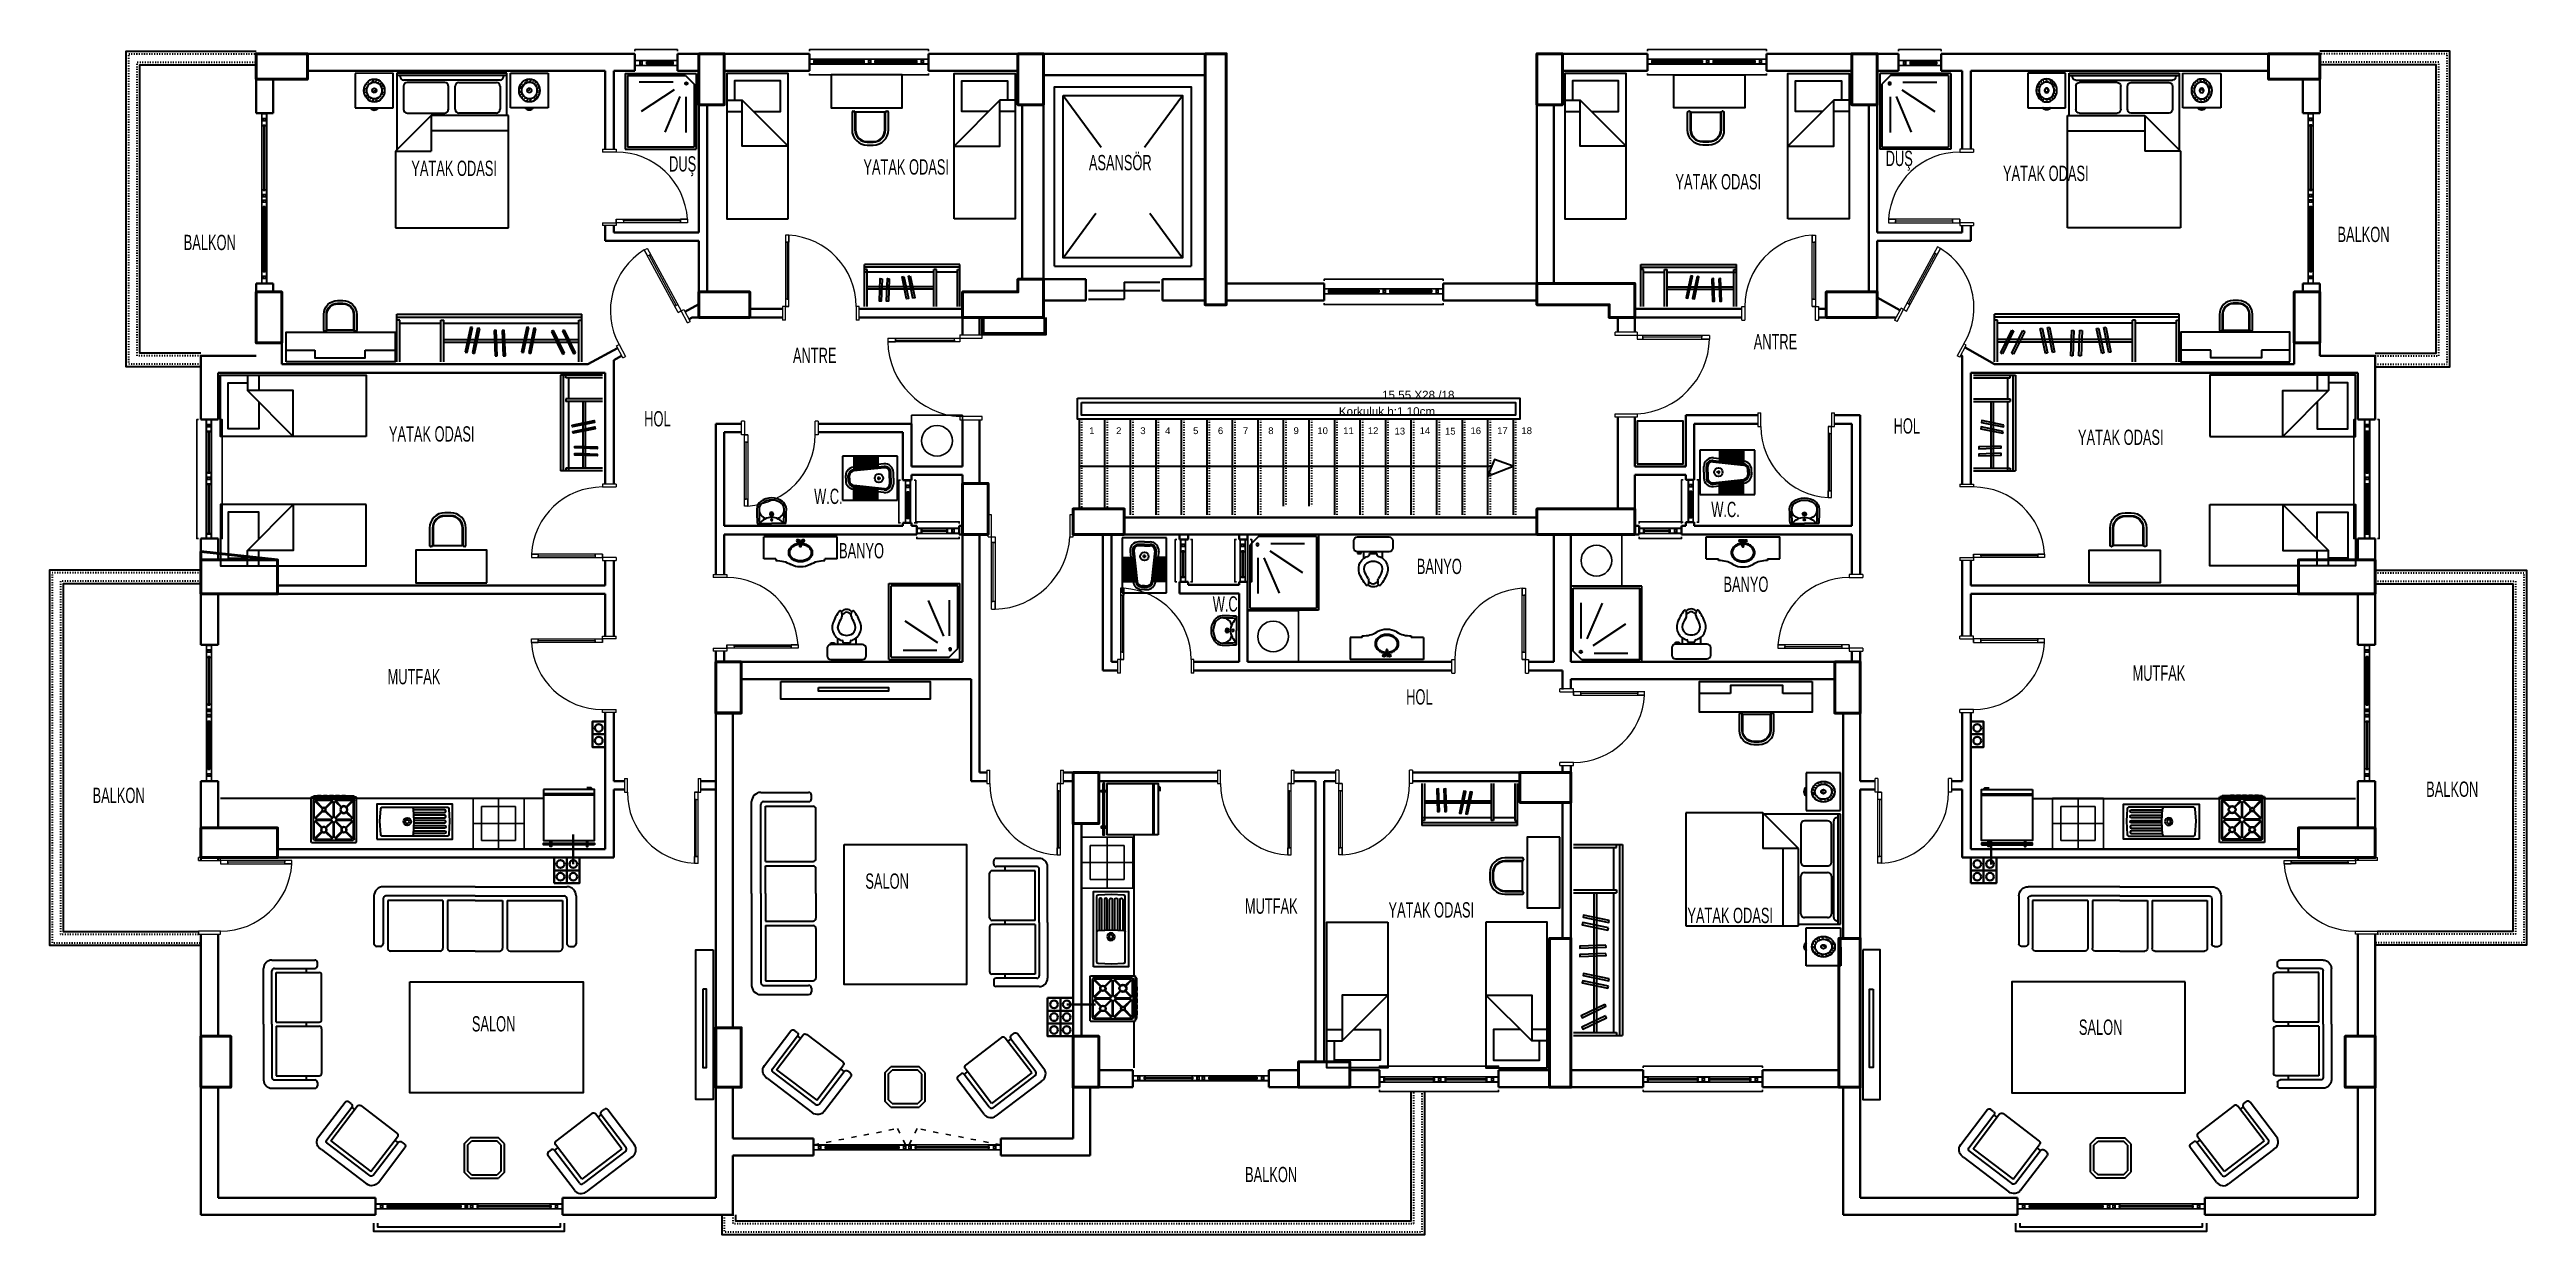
# Model space of a CAD drawing. Header units: millimetres. Extents: x 31 to 2942, y 30 to 1423.
import ezdxf

# ---------------------------------------------------------------- set-up
doc = ezdxf.new("R2010")
doc.units = ezdxf.units.MM
doc.linetypes.add('ACAD_ISO03W100', pattern=[30, 12, -18])
doc.layers.add('14_ISLAK_MEKAN_TEFRİŞ', color=134, linetype='Continuous')
for name, color, linetype, lineweight in [('CAM', 253, 'Continuous', 15), ('COLUMN4', 3, 'Continuous', 50), ('duvar_40', 45, 'Continuous', 40), ('KOLON50', 81, 'Continuous', 50), ('MERD_30', 31, 'Continuous', 30), ('PENC_25', 74, 'Continuous', 25), ('TEF', 145, 'Continuous', 30), ('yazı', 253, 'Continuous', 20)]:
    doc.layers.add(name, color=color, linetype=linetype, lineweight=lineweight)
doc.styles.add('ARIAL', font='Arial')
doc.styles.add('Kapı-pencere', font='Arial')

msp = doc.modelspace()

# ---------------------------------------------------------------- texts
at = {"layer": 'MERD_30', "style": 'Kapı-pencere'}
for s, height, p in [('15.55 X28 /18', 9.777778, (1596.746496, 1012.097287)), ('Korkuluk h:1.10cm', 9.777778, (1545.961471, 992.811033)), ('1', 8, (1252.537526, 970.973353)), ('2', 8, (1284.220616, 970.973353)), ('3', 8, (1312.62971, 970.973353)), ('4', 8, (1341.794207, 970.973353)), ('5', 8, (1374.652464, 970.973353)), ('6', 8, (1403.817837, 970.973353)), ('7', 8, (1433.284671, 970.973353)), ('8', 8, (1462.953937, 970.973353)), ('9', 8, (1492.723107, 970.973353)), ('10', 8, (1520.679135, 970.973353)), ('11', 8, (1551.123084, 970.973353)), ('12', 8, (1579.986121, 970.973353)), ('13', 8, (1611.41332, 970.494342)), ('14', 8, (1640.903814, 970.973353)), ('15', 8, (1670.706284, 970.395622)), ('16', 8, (1700.631441, 970.973353)), ('17', 8, (1731.958738, 970.973353)), ('18', 8, (1760.519438, 970.973353))]:
    msp.add_text(s, height=height, dxfattribs=at).set_placement(p)
at = {"layer": 'yazı', "style": 'ARIAL', "width": 0.6}
for s, p in [('YATAK ODASI', (455.910572, 1274.436664)), ('DUŞ', (758.833427, 1279.650279)), ('YATAK ODASI', (987.177419, 1276.058924)), ('ASANSÖR', (1252.212102, 1281.144164)), ('DUŞ', (2188.64405, 1286.088695)), ('YATAK ODASI', (2326.500552, 1268.499648)), ('YATAK ODASI', (1941.55169, 1258.605709)), ('BALKON', (188.397359, 1187.261563)), ('BALKON', (2719.611269, 1196.75476)), ('ANTRE', (2033.536408, 1070.666927)), ('ANTRE', (904.446235, 1054.49644)), ('HOL', (729.596766, 980.009937)), ('HOL', (2197.934757, 971.568174)), ('YATAK ODASI', (429.563574, 962.178379)), ('YATAK ODASI', (2414.606313, 958.221389)), ('W.C.', (929.291749, 888.840685)), ('W.C.', (1983.683154, 873.384274)), ('BANYO', (958.578451, 824.896014)), ('BANYO', (1637.637128, 806.471067)), ('BANYO', (1997.960149, 785.443558)), ('W.C.', (1397.738986, 762.286553)), ('MUTFAK', (2478.737974, 681.042458)), ('MUTFAK', (427.991364, 676.834053)), ('HOL', (1625.123176, 653.01783)), ('BALKON', (81.315727, 537.288161)), ('BALKON', (2823.861697, 544.556025)), ('SALON', (989.515458, 436.493721)), ('MUTFAK', (1435.552814, 407.080245)), ('YATAK ODASI', (1604.292296, 402.688259)), ('YATAK ODASI', (1955.596207, 396.158879)), ('SALON', (527.04712, 268.722993)), ('SALON', (2415.689441, 264.767216)), ('BALKON', (1435.747419, 91.592992))]:
    msp.add_text(s, height=18, dxfattribs=at).set_placement(p)

# ---------------------------------------------------------------- blocks, each defined once
blk = doc.blocks.new('b67')
at = {"layer": 'PENC_25', "lineweight": 20}
for p, q in [((1100.698818, 1087.627771), (1100.698818, 1083.769351)), ((1100.698818, 1087.627771), (1126.714822, 1087.627771)), ((1100.698818, 1083.769351), (1126.698818, 1083.769351)), ((1126.698818, 1083.769351), (1126.698818, 1087.627771)), ((1126.698818, 991.486192), (1100.714822, 991.486192)), ((1100.714822, 991.486192), (1100.714822, 987.627771)), ((1126.698818, 991.486192), (1100.714822, 991.486192)), ((1100.714822, 991.486192), (1100.714822, 987.627771)), ((1126.698818, 987.627771), (1126.698818, 991.486192)), ((1126.698818, 987.627771), (1126.698818, 991.486192)), ((1100.714822, 987.627771), (1126.698818, 987.627771)), ((1100.714822, 987.627771), (1126.698818, 987.627771))]:
    blk.add_line(p, q, dxfattribs=at)
at = {"layer": 'PENC_25', "lineweight": 20, "flags": 128}
for points in [[(1015.784495, 1083.769351), (1100.698818, 1083.769351), (1100.698818, 1079.324906), (1015.784495, 1079.324906), (1024.753868, 1079.324906), (1024.753868, 1083.769351), (1024.753868, 1081.547128), (1094.227877, 1081.547128), (1094.227877, 1079.324906), (1094.227877, 1083.769351)], [(1015.784495, 1083.769351), (1015.784495, 1079.324906)]]:
    blk.add_lwpolyline(points, dxfattribs=at)
at = {"layer": 'PENC_25', "lineweight": 20}
blk.add_arc((1106.272455, 1081.838284), 90.522859, 181.591029, 266.480123, dxfattribs=at)
blk = doc.blocks.new('b2')
at = {"layer": 'CAM', "flags": 128}
for points in [[(928.974255, 1409.367131), (988.036384, 1409.367131), (988.036384, 1409.867131), (928.974255, 1409.867131)], [(928.974255, 1407.867131), (988.036384, 1407.867131), (988.036384, 1408.367131), (928.974255, 1408.367131)], [(1000.93639, 1409.367131), (1049.860033, 1409.367131), (1049.860033, 1409.867131), (1000.93639, 1409.867131)], [(1000.93639, 1407.867131), (1049.860033, 1407.867131), (1049.860033, 1408.367131), (1000.93639, 1408.367131)]]:
    blk.add_lwpolyline(points, close=True, dxfattribs=at)
at = {"layer": 'PENC_25'}
for p, q in [((929.674255, 1411.867133), (1049.160033, 1411.867133)), ((1049.160033, 1405.867129), (929.674255, 1405.867129))]:
    blk.add_line(p, q, dxfattribs=at)
at = {"layer": 'PENC_25', "flags": 128}
for points in [[(1063.699032, 1421.075614), (1063.699032, 1423.075614), (923.699032, 1423.075614), (923.699032, 1421.075614)], [(1063.699032, 1395.075614), (1063.699032, 1393.158648), (923.699032, 1393.158648), (923.699032, 1395.075614)]]:
    blk.add_lwpolyline(points, dxfattribs=at)
for points in [[(929.674255, 1405.867129), (923.699032, 1405.867129), (923.699032, 1411.867133), (929.674255, 1411.867133), (929.674255, 1409.867131), (928.974255, 1409.867131), (928.974255, 1407.867131), (929.674255, 1407.867131)], [(929.474255, 1406.067129), (923.874252, 1406.067129), (923.874252, 1411.667133), (929.474255, 1411.667133), (929.474255, 1410.067131), (928.774255, 1410.067131), (928.774255, 1407.667131), (929.474255, 1407.667131)], [(987.136384, 1409.367131), (988.036384, 1409.367131), (988.036384, 1408.367131), (987.136384, 1408.367131)], [(987.336384, 1405.867129), (995.336388, 1405.867129), (995.336388, 1407.367131), (993.336386, 1407.367131), (993.336386, 1411.867133), (987.336384, 1411.867133), (987.336384, 1409.867131), (988.036384, 1409.867131), (988.036384, 1407.867131), (987.336384, 1407.867131)], [(987.536384, 1406.067129), (995.136388, 1406.067129), (995.136388, 1407.167131), (993.136386, 1407.167131), (993.136386, 1411.667133), (987.536384, 1411.667133), (987.536384, 1410.067131), (988.236384, 1410.067131), (988.236384, 1407.667131), (987.536384, 1407.667131)], [(1001.63639, 1411.867133), (993.636386, 1411.867133), (993.636386, 1410.367131), (995.636388, 1410.367131), (995.636388, 1405.867129), (1001.63639, 1405.867129), (1001.63639, 1407.867131), (1000.93639, 1407.867131), (1000.93639, 1409.867131), (1001.63639, 1409.867131)], [(1001.43639, 1411.667133), (993.836386, 1411.667133), (993.836386, 1410.567131), (995.836388, 1410.567131), (995.836388, 1406.067129), (1001.43639, 1406.067129), (1001.43639, 1407.667131), (1000.73639, 1407.667131), (1000.73639, 1410.067131), (1001.43639, 1410.067131)], [(1049.160033, 1411.867133), (1057.37425, 1411.867133), (1057.37425, 1410.367131), (1055.374249, 1410.367131), (1055.374249, 1405.867129), (1049.160033, 1405.867129), (1049.160033, 1407.867131), (1049.860033, 1407.867131), (1049.860033, 1409.867131), (1049.160033, 1409.867131)], [(1049.360033, 1411.667133), (1057.17425, 1411.667133), (1057.17425, 1410.567131), (1055.174249, 1410.567131), (1055.174249, 1406.067129), (1049.360033, 1406.067129), (1049.360033, 1407.667131), (1050.060033, 1407.667131), (1050.060033, 1410.067131), (1049.360033, 1410.067131)], [(1063.699032, 1405.867129), (1055.674249, 1405.867129), (1055.674249, 1407.367131), (1057.67425, 1407.367131), (1057.67425, 1411.867133), (1063.699032, 1411.867133), (1063.699032, 1408.867131)], [(1063.274252, 1406.067129), (1055.874249, 1406.067129), (1055.874249, 1407.167131), (1057.87425, 1407.167131), (1057.87425, 1411.667133), (1063.274252, 1411.667133), (1063.274252, 1410.067131), (1063.274252, 1407.667131)]]:
    blk.add_lwpolyline(points, close=True, dxfattribs=at)
blk = doc.blocks.new('b3')
at = {"layer": 'PENC_25', "lineweight": 20}
for p, q in [((899.545794, 1204.743134), (895.545794, 1204.743134)), ((899.545794, 1121.075614), (892.073216, 1121.075614)), ((892.073216, 1121.075614), (892.073216, 1105.075614)), ((895.545794, 1105.075614), (895.545794, 1121.075614)), ((978.600638, 1121.075563), (978.600637, 1105.075563)), ((982.073216, 1121.075563), (978.600638, 1121.075563)), ((982.073216, 1105.075563), (982.073216, 1121.075563)), ((895.545794, 1105.075614), (892.073216, 1105.075614)), ((982.073216, 1105.075614), (978.600637, 1105.075614))]:
    blk.add_line(p, q, dxfattribs=at)
at = {"layer": 'PENC_25', "lineweight": 20, "flags": 128}
blk.add_lwpolyline([(895.545794, 1204.79902), (895.545794, 1121.075614), (899.545794, 1121.075614), (899.545794, 1204.79902), (899.545794, 1196.726584), (895.545794, 1196.726584), (897.545794, 1196.726584), (897.545794, 1129.637517), (899.545794, 1129.637517), (895.545794, 1129.637517)], dxfattribs=at)
at = {"layer": 'PENC_25', "lineweight": 20}
blk.add_arc((894.798548, 1121.075614), 83.80209, 359.992273, 86.752553, dxfattribs=at)
blk = doc.blocks.new('b10')
at = {"layer": 'duvar_40', "linetype": 'ByBlock'}
blk.add_line((782.25062, 1105.977029), (786.130112, 1108.075614), dxfattribs=at)
at = {"layer": 'PENC_25', "lineweight": 20}
for p, q in [((729.684483, 1187.446348), (733.202716, 1189.349513)), ((769.492766, 1113.855897), (776.065333, 1117.411285)), ((780.62366, 1101.686131), (773.010998, 1115.759062)), ((776.065333, 1117.411285), (783.677995, 1103.338354)), ((780.62366, 1101.686131), (783.677995, 1103.338354)), ((696.905121, 1074.590018), (699.959456, 1076.24224)), ((699.959456, 1076.24224), (707.572118, 1062.16931))]:
    blk.add_line(p, q, dxfattribs=at)
at = {"layer": 'PENC_25', "lineweight": 20, "flags": 128}
blk.add_lwpolyline([(733.176126, 1189.398668), (773.010999, 1115.759062), (769.492766, 1113.855897), (729.657893, 1187.495503), (733.498688, 1180.395326), (737.016921, 1182.298491), (735.257805, 1181.346909), (767.178203, 1122.338171), (765.419087, 1121.386589), (768.937319, 1123.289754)], dxfattribs=at)
at = {"layer": 'PENC_25', "lineweight": 20}
blk.add_arc((773.668245, 1116.114595), 83.80209, 121.658335, 208.418615, dxfattribs=at)
blk = doc.blocks.new('b11')
at = {"layer": 'PENC_25', "lineweight": 20}
for p, q in [((680.698981, 1306.045338), (696.698981, 1306.045338)), ((696.698981, 1302.57276), (680.698981, 1302.57276)), ((680.699032, 1306.045338), (680.699032, 1302.57276)), ((696.698981, 1306.045338), (696.698981, 1302.57276)), ((696.699032, 1223.517916), (696.699032, 1216.045338)), ((680.699032, 1219.517917), (696.699032, 1219.517917)), ((696.699032, 1216.045338), (680.699032, 1216.045338))]:
    blk.add_line(p, q, dxfattribs=at)
at = {"layer": 'PENC_25', "lineweight": 20, "flags": 128}
blk.add_lwpolyline([(780.422438, 1219.517916), (696.699032, 1219.517916), (696.699032, 1223.517916), (780.422438, 1223.517916), (772.350002, 1223.517916), (772.350002, 1219.517916), (772.350002, 1221.517916), (705.260935, 1221.517916), (705.260935, 1223.517916), (705.260935, 1219.517916)], dxfattribs=at)
at = {"layer": 'PENC_25', "lineweight": 20}
blk.add_arc((696.699032, 1218.770671), 83.80209, 3.247447, 90.007727, dxfattribs=at)
blk = doc.blocks.new('b12')
at = {"layer": 'CAM', "flags": 128}
for points in [[(732.538031, 1407.784098), (763.423809, 1407.784098), (763.423809, 1408.284098), (733.238031, 1408.284098)], [(736.461675, 1408.284098), (732.538031, 1408.284098), (732.538031, 1407.784098), (736.461675, 1407.784098)], [(733.238031, 1406.284098), (763.423809, 1406.284098), (763.423809, 1406.784098), (732.538031, 1406.784098)], [(736.461675, 1406.784098), (732.538031, 1406.784098), (732.538031, 1406.284098), (736.461675, 1406.284098)]]:
    blk.add_lwpolyline(points, dxfattribs=at)
at = {"layer": 'PENC_25'}
for p, q in [((733.238031, 1410.284099), (762.723809, 1410.284099)), ((762.723809, 1404.284096), (733.238031, 1404.284096))]:
    blk.add_line(p, q, dxfattribs=at)
at = {"layer": 'PENC_25', "flags": 128}
for points in [[(718.699032, 1421.075614), (718.699032, 1422.992581), (768.699032, 1422.992581), (768.699032, 1421.075614)], [(718.699032, 1395.075614), (718.699032, 1393.075614), (768.699032, 1393.075614), (768.699032, 1395.075614)]]:
    blk.add_lwpolyline(points, dxfattribs=at)
for points in [[(718.699032, 1410.284099), (726.723815, 1410.284099), (726.723815, 1408.784098), (724.723814, 1408.784098), (724.723814, 1404.284096), (718.699032, 1404.284096), (718.699032, 1407.284098)], [(719.123812, 1410.084099), (726.523815, 1410.084099), (726.523815, 1408.984098), (724.523814, 1408.984098), (724.523814, 1404.484096), (719.123812, 1404.484096), (719.123812, 1406.084098), (719.123812, 1408.484098)], [(733.238031, 1404.284096), (725.023814, 1404.284096), (725.023814, 1405.784098), (727.023815, 1405.784098), (727.023815, 1410.284099), (733.238031, 1410.284099), (733.238031, 1408.284098), (732.538031, 1408.284098), (732.538031, 1406.284098), (733.238031, 1406.284098)], [(733.038031, 1404.484096), (725.223814, 1404.484096), (725.223814, 1405.584098), (727.223815, 1405.584098), (727.223815, 1410.084099), (733.038031, 1410.084099), (733.038031, 1408.484098), (732.338031, 1408.484098), (732.338031, 1406.084098), (733.038031, 1406.084098)], [(762.723809, 1410.284099), (768.699032, 1410.284099), (768.699032, 1404.284096), (762.723809, 1404.284096), (762.723809, 1406.284098), (763.423809, 1406.284098), (763.423809, 1408.284098), (762.723809, 1408.284098)], [(762.923809, 1410.084099), (768.523812, 1410.084099), (768.523812, 1404.484096), (762.923809, 1404.484096), (762.923809, 1406.084098), (763.623809, 1406.084098), (763.623809, 1408.484098), (762.923809, 1408.484098)]]:
    blk.add_lwpolyline(points, close=True, dxfattribs=at)
blk = doc.blocks.new('b13')
at = {"layer": 'PENC_25', "lineweight": 20}
for p, q in [((847.455046, 986.075614), (843.982468, 986.075614)), ((843.982468, 970.075614), (843.982468, 986.075614)), ((851.455046, 970.075614), (843.982468, 970.075614)), ((847.455046, 986.075614), (847.455046, 970.075614)), ((930.50989, 970.075666), (930.50989, 986.075666)), ((933.982468, 986.075614), (930.50989, 986.075614)), ((933.982468, 970.075666), (930.50989, 970.075666)), ((933.982468, 986.075666), (933.982468, 970.075666)), ((851.455046, 886.408095), (847.455046, 886.408095))]:
    blk.add_line(p, q, dxfattribs=at)
at = {"layer": 'PENC_25', "lineweight": 20, "flags": 128}
blk.add_lwpolyline([(847.455046, 886.352209), (847.455046, 970.075614), (851.455046, 970.075614), (851.455046, 886.352209), (851.455046, 894.424645), (847.455046, 894.424645), (849.455046, 894.424645), (849.455046, 961.513712), (851.455046, 961.513712), (847.455046, 961.513712)], dxfattribs=at)
at = {"layer": 'PENC_25', "lineweight": 20}
blk.add_arc((846.7078, 970.075614), 83.80209, 273.247447, 0.007727, dxfattribs=at)
blk = doc.blocks.new('b14')
at = {"layer": 'CAM', "flags": 128}
for points in [[(1038.490335, 871.916012), (1038.490335, 902.80179), (1038.990335, 902.80179), (1038.990335, 871.916012)], [(1039.990335, 871.916012), (1039.990335, 902.80179), (1040.490335, 902.80179), (1040.490335, 871.916012)]]:
    blk.add_lwpolyline(points, close=True, dxfattribs=at)
at = {"layer": 'PENC_25'}
for p, q in [((1036.490333, 902.10179), (1036.490333, 872.616012)), ((1042.490336, 872.616012), (1042.490336, 902.10179))]:
    blk.add_line(p, q, dxfattribs=at)
at = {"layer": 'PENC_25', "flags": 128}
for points in [[(1030.698818, 916.640789), (1028.781851, 916.640789), (1028.781851, 866.640789), (1030.698818, 866.640789)], [(1046.698818, 916.640789), (1048.698818, 916.640789), (1048.698818, 866.640789), (1046.698818, 866.640789)]]:
    blk.add_lwpolyline(points, dxfattribs=at)
for points in [[(1036.490333, 916.640789), (1036.490333, 908.616006), (1037.990335, 908.616006), (1037.990335, 910.616007), (1042.490336, 910.616007), (1042.490336, 916.640789), (1039.490335, 916.640789)], [(1042.490336, 902.10179), (1042.490336, 910.316007), (1040.990335, 910.316007), (1040.990335, 908.316006), (1036.490333, 908.316006), (1036.490333, 902.10179), (1038.490335, 902.10179), (1038.490335, 902.80179), (1040.490335, 902.80179), (1040.490335, 902.10179)], [(1036.690333, 916.216009), (1036.690333, 908.816006), (1037.790335, 908.816006), (1037.790335, 910.816007), (1042.290336, 910.816007), (1042.290336, 916.216009), (1040.690335, 916.216009), (1038.290335, 916.216009)], [(1042.290336, 902.30179), (1042.290336, 910.116007), (1041.190335, 910.116007), (1041.190335, 908.116006), (1036.690333, 908.116006), (1036.690333, 902.30179), (1038.290335, 902.30179), (1038.290335, 903.00179), (1040.690335, 903.00179), (1040.690335, 902.30179)], [(1036.490333, 872.616012), (1036.490333, 866.640789), (1042.490336, 866.640789), (1042.490336, 872.616012), (1040.490335, 872.616012), (1040.490335, 871.916012), (1038.490335, 871.916012), (1038.490335, 872.616012)], [(1036.690333, 872.416012), (1036.690333, 866.816009), (1042.290336, 866.816009), (1042.290336, 872.416012), (1040.690335, 872.416012), (1040.690335, 871.716012), (1038.290335, 871.716012), (1038.290335, 872.416012)]]:
    blk.add_lwpolyline(points, close=True, dxfattribs=at)
blk = doc.blocks.new('b_15')
at = {"layer": 'CAM', "flags": 128}
for points in [[(1055.106633, 858.284098), (1085.992411, 858.284098), (1085.992411, 857.784098), (1055.106633, 857.784098)], [(1055.106633, 856.784098), (1085.992411, 856.784098), (1085.992411, 856.284098), (1055.106633, 856.284098)]]:
    blk.add_lwpolyline(points, close=True, dxfattribs=at)
at = {"layer": 'PENC_25'}
for p, q in [((1085.292411, 860.284099), (1055.806633, 860.284099)), ((1055.806633, 854.284096), (1085.292411, 854.284096))]:
    blk.add_line(p, q, dxfattribs=at)
at = {"layer": 'PENC_25', "flags": 128}
for points in [[(1099.83141, 866.075614), (1099.83141, 867.992581), (1049.83141, 867.992581), (1049.83141, 866.075614)], [(1099.83141, 850.075614), (1099.83141, 848.075614), (1049.83141, 848.075614), (1049.83141, 850.075614)]]:
    blk.add_lwpolyline(points, dxfattribs=at)
for points in [[(1055.806633, 860.284099), (1049.83141, 860.284099), (1049.83141, 854.284096), (1055.806633, 854.284096), (1055.806633, 856.284098), (1055.106633, 856.284098), (1055.106633, 858.284098), (1055.806633, 858.284098)], [(1055.606633, 860.084099), (1050.00663, 860.084099), (1050.00663, 854.484096), (1055.606633, 854.484096), (1055.606633, 856.084098), (1054.906633, 856.084098), (1054.906633, 858.484098), (1055.606633, 858.484098)], [(1085.292411, 854.284096), (1093.506628, 854.284096), (1093.506628, 855.784098), (1091.506627, 855.784098), (1091.506627, 860.284099), (1085.292411, 860.284099), (1085.292411, 858.284098), (1085.992411, 858.284098), (1085.992411, 856.284098), (1085.292411, 856.284098)], [(1085.492411, 854.484096), (1093.306628, 854.484096), (1093.306628, 855.584098), (1091.306627, 855.584098), (1091.306627, 860.084099), (1085.492411, 860.084099), (1085.492411, 858.484098), (1086.192411, 858.484098), (1086.192411, 856.084098), (1085.492411, 856.084098)], [(1099.83141, 860.284099), (1091.806627, 860.284099), (1091.806627, 858.784098), (1093.806628, 858.784098), (1093.806628, 854.284096), (1099.83141, 854.284096), (1099.83141, 857.284098)], [(1099.406631, 860.084099), (1092.006627, 860.084099), (1092.006627, 858.984098), (1094.006628, 858.984098), (1094.006628, 854.484096), (1099.406631, 854.484096), (1099.406631, 856.084098), (1099.406631, 858.484098)]]:
    blk.add_lwpolyline(points, close=True, dxfattribs=at)
blk = doc.blocks.new('b18')
at = {"layer": 'PENC_25', "lineweight": 20}
for p, q in [((810.699124, 805.892141), (826.699124, 805.892141)), ((826.699124, 802.419563), (810.699124, 802.419563)), ((810.699175, 805.892141), (810.699175, 802.419563)), ((826.699124, 805.892141), (826.699124, 802.419563)), ((810.699175, 719.364719), (826.699175, 719.364719)), ((810.699175, 719.364719), (810.699175, 715.892141)), ((826.699175, 715.892141), (810.699175, 715.892141)), ((826.699175, 723.364719), (826.699175, 715.892141)), ((910.366695, 723.364719), (910.366695, 719.364719))]:
    blk.add_line(p, q, dxfattribs=at)
at = {"layer": 'PENC_25', "lineweight": 20, "flags": 128}
blk.add_lwpolyline([(910.422581, 719.364719), (826.699175, 719.364719), (826.699175, 723.364719), (910.422581, 723.364719), (902.350145, 723.364719), (902.350145, 719.364719), (902.350145, 721.364719), (835.261078, 721.364719), (835.261078, 723.364719), (835.261078, 719.364719)], dxfattribs=at)
at = {"layer": 'PENC_25', "lineweight": 20}
blk.add_arc((826.699175, 718.617473), 83.80209, 3.247447, 90.007727, dxfattribs=at)
blk = doc.blocks.new('b20')
at = {"layer": 'TEF', "flags": 128}
for points in [[(889.98755, 680.075656), (1065.791059, 680.075656), (1065.791059, 659.500467), (889.98755, 659.500467)], [(934.519423, 673.012007), (1016.626455, 673.012007), (1016.626455, 668.956082), (934.519423, 668.956082)]]:
    blk.add_lwpolyline(points, close=True, dxfattribs=at)
blk = doc.blocks.new('b21')
at = {"layer": 'PENC_25', "lineweight": 20}
for p, q in [((706.302722, 566.075666), (706.302722, 550.075666)), ((706.302722, 566.075614), (709.775301, 566.075614)), ((709.775301, 550.075666), (709.775301, 566.075666)), ((792.830144, 566.075614), (792.830144, 550.075614)), ((792.830144, 566.075614), (796.302722, 566.075614)), ((796.302722, 550.075614), (796.302722, 566.075614)), ((706.302722, 550.075666), (709.775301, 550.075666)), ((788.830145, 550.075614), (796.302722, 550.075614)), ((788.830145, 466.408095), (792.830145, 466.408095))]:
    blk.add_line(p, q, dxfattribs=at)
at = {"layer": 'PENC_25', "lineweight": 20, "flags": 128}
blk.add_lwpolyline([(792.830145, 466.352209), (792.830145, 550.075614), (788.830145, 550.075614), (788.830145, 466.352209), (788.830145, 474.424645), (792.830145, 474.424645), (790.830144, 474.424645), (790.830144, 541.513712), (788.830145, 541.513712), (792.830145, 541.513712)], dxfattribs=at)
at = {"layer": 'PENC_25', "lineweight": 20}
blk.add_arc((793.57739, 550.075614), 83.80209, 179.992273, 266.752553, dxfattribs=at)
blk = doc.blocks.new('b22')
at = {"layer": 'TEF', "flags": 128}
for points in [[(810.699049, 364.551422), (810.699049, 188.747913), (790.123859, 188.747913), (790.123859, 364.551422)], [(798.571744, 318.362507), (798.571744, 226.255475), (802.627669, 226.255475), (802.627669, 318.362507)]]:
    blk.add_lwpolyline(points, close=True, dxfattribs=at)
blk = doc.blocks.new('b23')
at = {"layer": 'CAM'}
for p, q in [((514.099028, 64.075614), (427.538031, 64.075614)), ((427.538031, 63.575614), (514.099028, 63.575614)), ((514.099028, 62.575614), (427.538031, 62.575614)), ((427.538031, 62.075614), (514.099028, 62.075614)), ((514.099028, 63.575614), (514.099028, 64.075614)), ((514.099028, 62.075614), (514.099028, 62.575614)), ((533.299036, 64.075614), (619.860033, 64.075614)), ((533.299036, 63.575614), (533.299036, 64.075614)), ((619.860033, 63.575614), (533.299036, 63.575614)), ((533.299036, 62.575614), (619.860033, 62.575614)), ((533.299036, 62.075614), (533.299036, 62.575614)), ((619.860033, 62.075614), (533.299036, 62.075614)), ((619.860033, 64.075614), (619.860033, 63.575614)), ((619.860033, 62.575614), (619.860033, 62.075614))]:
    blk.add_line(p, q, dxfattribs=at)
at = {"layer": 'PENC_25'}
for p, q in [((413.699032, 66.075616), (421.723815, 66.075616)), ((419.723814, 60.075613), (413.699032, 60.075613)), ((414.123812, 65.875616), (421.523815, 65.875616)), ((414.123812, 64.275614), (414.123812, 65.875616)), ((414.123812, 61.875614), (414.123812, 64.275614)), ((414.123812, 64.275614), (414.123812, 64.275614)), ((414.123812, 60.275613), (414.123812, 61.875614)), ((414.123812, 61.875614), (414.123812, 61.875614)), ((419.523814, 60.275613), (414.123812, 60.275613)), ((421.523815, 64.775614), (419.523814, 64.775614)), ((419.523814, 64.775614), (419.523814, 60.275613)), ((421.723815, 64.575614), (419.723814, 64.575614)), ((419.723814, 64.575614), (419.723814, 60.075613)), ((420.023814, 60.075613), (420.023814, 61.575614)), ((420.023814, 61.575614), (422.023815, 61.575614)), ((428.238031, 60.075613), (420.023814, 60.075613)), ((420.223814, 60.275613), (420.223814, 61.375614)), ((420.223814, 61.375614), (422.223815, 61.375614)), ((428.038031, 60.275613), (420.223814, 60.275613)), ((421.523815, 65.875616), (421.523815, 64.775614)), ((421.723815, 66.075616), (421.723815, 64.575614)), ((422.023815, 61.575614), (422.023815, 66.075616)), ((422.023815, 66.075616), (428.238031, 66.075616)), ((422.223815, 61.375614), (422.223815, 65.875616)), ((422.223815, 65.875616), (428.038031, 65.875616)), ((428.238031, 66.075616), (523.699032, 66.075616)), ((523.699032, 60.075613), (428.238031, 60.075613)), ((519.39903, 66.075616), (513.399028, 66.075616)), ((513.399028, 66.075616), (513.399028, 64.075614)), ((513.399028, 64.075614), (514.099028, 64.075614)), ((514.099028, 62.075614), (513.399028, 62.075614)), ((513.399028, 62.075614), (513.399028, 60.075613)), ((513.399028, 60.075613), (521.399032, 60.075613)), ((519.19903, 65.875616), (513.599028, 65.875616)), ((513.599028, 65.875616), (513.599028, 64.275614)), ((513.599028, 64.275614), (514.299028, 64.275614)), ((514.299028, 61.875614), (513.599028, 61.875614)), ((513.599028, 61.875614), (513.599028, 60.275613)), ((513.599028, 60.275613), (521.199032, 60.275613)), ((514.099028, 64.075614), (514.099028, 62.075614)), ((514.299028, 64.275614), (514.299028, 61.875614)), ((519.19903, 61.375614), (519.19903, 65.875616)), ((521.199032, 61.375614), (519.19903, 61.375614)), ((519.39903, 61.575614), (519.39903, 66.075616)), ((521.399032, 61.575614), (519.39903, 61.575614)), ((523.699032, 66.075616), (519.69903, 66.075616)), ((519.69903, 66.075616), (519.69903, 64.575614)), ((519.69903, 64.575614), (521.699032, 64.575614)), ((523.699032, 65.875616), (519.89903, 65.875616)), ((519.89903, 65.875616), (519.89903, 64.775614)), ((519.89903, 64.775614), (521.899032, 64.775614)), ((521.199032, 60.275613), (521.199032, 61.375614)), ((521.399032, 60.075613), (521.399032, 61.575614)), ((521.699032, 64.575614), (521.699032, 60.075613)), ((521.699032, 60.075613), (523.699032, 60.075613)), ((521.899032, 64.775614), (521.899032, 60.275613)), ((521.899032, 60.275613), (523.699032, 60.275613)), ((523.699032, 66.075616), (527.699034, 66.075616)), ((619.160033, 66.075616), (523.699032, 66.075616)), ((523.699032, 65.875616), (527.499034, 65.875616)), ((525.499033, 60.275613), (523.699032, 60.275613)), ((525.699033, 60.075613), (523.699032, 60.075613)), ((523.699032, 60.075613), (619.160033, 60.075613)), ((527.499034, 64.775614), (525.499033, 64.775614)), ((525.499033, 64.775614), (525.499033, 60.275613)), ((527.699034, 64.575614), (525.699033, 64.575614)), ((525.699033, 64.575614), (525.699033, 60.075613)), ((525.999033, 60.075613), (525.999033, 61.575614)), ((525.999033, 61.575614), (527.999034, 61.575614)), ((533.999036, 60.075613), (525.999033, 60.075613)), ((526.199033, 60.275613), (526.199033, 61.375614)), ((526.199033, 61.375614), (528.199034, 61.375614)), ((533.799036, 60.275613), (526.199033, 60.275613)), ((527.499034, 65.875616), (527.499034, 64.775614)), ((527.699034, 66.075616), (527.699034, 64.575614)), ((527.999034, 61.575614), (527.999034, 66.075616)), ((527.999034, 66.075616), (533.999036, 66.075616)), ((528.199034, 61.375614), (528.199034, 65.875616)), ((528.199034, 65.875616), (533.799036, 65.875616)), ((533.799036, 64.275614), (533.099036, 64.275614)), ((533.099036, 64.275614), (533.099036, 61.875614)), ((533.099036, 61.875614), (533.799036, 61.875614)), ((533.999036, 64.075614), (533.299036, 64.075614)), ((533.299036, 64.075614), (533.299036, 62.075614)), ((533.299036, 62.075614), (533.999036, 62.075614)), ((533.799036, 65.875616), (533.799036, 64.275614)), ((533.799036, 61.875614), (533.799036, 60.275613)), ((533.999036, 66.075616), (533.999036, 64.075614)), ((533.999036, 62.075614), (533.999036, 60.075613)), ((625.374249, 66.075616), (619.160033, 66.075616)), ((619.160033, 66.075616), (619.160033, 64.075614)), ((619.160033, 64.075614), (619.860033, 64.075614)), ((619.860033, 62.075614), (619.160033, 62.075614)), ((619.160033, 62.075614), (619.160033, 60.075613)), ((619.160033, 60.075613), (627.37425, 60.075613)), ((625.174249, 65.875616), (619.360033, 65.875616)), ((619.360033, 65.875616), (619.360033, 64.275614)), ((619.360033, 64.275614), (620.060033, 64.275614)), ((620.060033, 61.875614), (619.360033, 61.875614)), ((619.360033, 61.875614), (619.360033, 60.275613)), ((619.360033, 60.275613), (627.17425, 60.275613)), ((619.860033, 64.075614), (619.860033, 62.075614)), ((620.060033, 64.275614), (620.060033, 61.875614)), ((625.174249, 61.375614), (625.174249, 65.875616)), ((627.17425, 61.375614), (625.174249, 61.375614)), ((625.374249, 61.575614), (625.374249, 66.075616)), ((627.37425, 61.575614), (625.374249, 61.575614)), ((633.699032, 66.075616), (625.674249, 66.075616)), ((625.674249, 66.075616), (625.674249, 64.575614)), ((625.674249, 64.575614), (627.67425, 64.575614)), ((633.274252, 65.875616), (625.874249, 65.875616)), ((625.874249, 65.875616), (625.874249, 64.775614)), ((625.874249, 64.775614), (627.87425, 64.775614)), ((627.17425, 60.275613), (627.17425, 61.375614)), ((627.37425, 60.075613), (627.37425, 61.575614)), ((627.67425, 64.575614), (627.67425, 60.075613)), ((627.67425, 60.075613), (633.699032, 60.075613)), ((627.87425, 64.775614), (627.87425, 60.275613)), ((627.87425, 60.275613), (633.274252, 60.275613)), ((633.274252, 64.275614), (633.274252, 65.875616)), ((633.274252, 61.875614), (633.274252, 64.275614)), ((633.274252, 60.275613), (633.274252, 61.875614)), ((633.699032, 63.075614), (633.699032, 66.075616)), ((633.699032, 60.075613), (633.699032, 63.075614))]:
    blk.add_line(p, q, dxfattribs=at)
blk = doc.blocks.new('b24')
at = {"layer": 'duvar_40', "linetype": 'ByBlock'}
for p, q in [((208.699032, 469.603036), (208.699032, 473.075614)), ((228.699032, 469.603036), (228.699032, 473.075614))]:
    blk.add_line(p, q, dxfattribs=at)
at = {"layer": 'PENC_25', "lineweight": 20}
for p, q in [((205.698981, 469.603036), (205.698981, 473.075614)), ((231.699032, 473.075614), (205.699083, 473.075614)), ((205.699083, 469.603036), (231.699032, 469.603036)), ((231.699032, 469.603036), (231.699032, 473.075614)), ((315.366552, 465.603037), (315.366552, 469.603037)), ((205.698981, 386.548193), (205.698981, 383.075614)), ((231.698981, 386.548193), (205.699032, 386.548193)), ((205.699032, 383.075614), (231.698981, 383.075614)), ((231.698981, 383.075614), (231.698981, 386.548193))]:
    blk.add_line(p, q, dxfattribs=at)
at = {"layer": 'PENC_25', "lineweight": 20, "flags": 128}
blk.add_lwpolyline([(315.422438, 469.603037), (231.699032, 469.603037), (231.699032, 465.603037), (315.422438, 465.603037), (307.350002, 465.603037), (307.350002, 469.603037), (307.350002, 467.603037), (240.260935, 467.603037), (240.260935, 465.603037), (240.260935, 469.603037)], dxfattribs=at)
at = {"layer": 'PENC_25', "lineweight": 20}
blk.add_arc((231.699032, 470.350282), 83.80209, 269.992273, 356.752553, dxfattribs=at)
blk = doc.blocks.new('b27')
at = {"layer": 'CAM'}
for p, q in [((217.569815, 709.236501), (217.069815, 709.236501)), ((217.069815, 709.236501), (217.069815, 652.675504)), ((217.569815, 652.675504), (217.569815, 709.236501)), ((219.069815, 709.236501), (218.569815, 709.236501)), ((218.569815, 709.236501), (218.569815, 652.675504)), ((219.069815, 652.675504), (219.069815, 709.236501)), ((217.069815, 652.675504), (217.569815, 652.675504)), ((218.569815, 652.675504), (219.069815, 652.675504)), ((217.069815, 576.9145), (217.069815, 633.475497)), ((217.069815, 633.475497), (217.569815, 633.475497)), ((217.569815, 633.475497), (217.569815, 576.9145)), ((218.569815, 576.9145), (218.569815, 633.475497)), ((218.569815, 633.475497), (219.069815, 633.475497)), ((219.069815, 633.475497), (219.069815, 576.9145)), ((217.569815, 576.9145), (217.069815, 576.9145)), ((219.069815, 576.9145), (218.569815, 576.9145))]:
    blk.add_line(p, q, dxfattribs=at)
at = {"layer": 'duvar_40', "ltscale": 0.3}
for p, q in [((228.699032, 723.075512), (208.699032, 723.075512)), ((228.699032, 563.075512), (208.699032, 563.075512))]:
    blk.add_line(p, q, dxfattribs=at)
at = {"layer": 'PENC_25'}
for p, q in [((215.069814, 723.075501), (215.069814, 723.075501)), ((215.069814, 723.075501), (221.069817, 723.075501)), ((221.069817, 723.075501), (215.069814, 723.075501)), ((215.069814, 717.050719), (215.069814, 723.075501)), ((215.069814, 723.075501), (218.069815, 723.075501)), ((219.569815, 717.050719), (215.069814, 717.050719)), ((215.069814, 708.536501), (215.069814, 716.750719)), ((215.069814, 716.750719), (216.569815, 716.750719)), ((217.069815, 708.536501), (215.069814, 708.536501)), ((215.069814, 643.075501), (215.069814, 708.536501)), ((215.269814, 717.250719), (215.269814, 722.650721)), ((215.269814, 722.650721), (216.869815, 722.650721)), ((219.769815, 717.250719), (215.269814, 717.250719)), ((215.269814, 708.736501), (215.269814, 716.550719)), ((215.269814, 716.550719), (216.369815, 716.550719)), ((216.869815, 708.736501), (215.269814, 708.736501)), ((216.369815, 716.550719), (216.369815, 714.550717)), ((216.369815, 714.550717), (220.869817, 714.550717)), ((216.569815, 716.750719), (216.569815, 714.750717)), ((216.569815, 714.750717), (221.069817, 714.750717)), ((216.869815, 722.650721), (216.869815, 722.650721)), ((216.869815, 722.650721), (219.269815, 722.650721)), ((219.269815, 709.436501), (216.869815, 709.436501)), ((216.869815, 709.436501), (216.869815, 708.736501)), ((219.069815, 709.236501), (217.069815, 709.236501)), ((217.069815, 709.236501), (217.069815, 708.536501)), ((218.069815, 723.075501), (218.069815, 723.075501)), ((218.069815, 723.075501), (218.069815, 723.075501)), ((218.069815, 723.075501), (218.069815, 723.075501)), ((218.069815, 723.075501), (221.069817, 723.075501)), ((219.069815, 708.536501), (219.069815, 709.236501)), ((221.069817, 708.536501), (219.069815, 708.536501)), ((219.269815, 722.650721), (219.269815, 722.650721)), ((219.269815, 722.650721), (220.869817, 722.650721)), ((219.269815, 708.736501), (219.269815, 709.436501)), ((220.869817, 708.736501), (219.269815, 708.736501)), ((219.569815, 715.050717), (219.569815, 717.050719)), ((221.069817, 715.050717), (219.569815, 715.050717)), ((219.769815, 715.250717), (219.769815, 717.250719)), ((220.869817, 715.250717), (219.769815, 715.250717)), ((220.869817, 722.650721), (220.869817, 715.250717)), ((220.869817, 714.550717), (220.869817, 708.736501)), ((221.069817, 723.075501), (221.069817, 723.075501)), ((221.069817, 723.075501), (221.069817, 715.050717)), ((221.069817, 714.750717), (221.069817, 708.536501)), ((221.069817, 708.536501), (221.069817, 643.075501)), ((215.069814, 653.375504), (215.069814, 645.375501)), ((217.069815, 653.375504), (215.069814, 653.375504)), ((215.069814, 645.375501), (216.569815, 645.375501)), ((219.569815, 645.075501), (215.069814, 645.075501)), ((215.069814, 645.075501), (215.069814, 643.075501)), ((215.069814, 641.0755), (215.069814, 643.075501)), ((215.069814, 643.075501), (215.069814, 577.6145)), ((219.569815, 641.0755), (215.069814, 641.0755)), ((215.069814, 632.775497), (215.069814, 640.7755)), ((215.069814, 640.7755), (216.569815, 640.7755)), ((215.269814, 653.175504), (215.269814, 645.575501)), ((216.869815, 653.175504), (215.269814, 653.175504)), ((215.269814, 645.575501), (216.369815, 645.575501)), ((219.769815, 644.875501), (215.269814, 644.875501)), ((215.269814, 644.875501), (215.269814, 643.075501)), ((215.269814, 641.2755), (215.269814, 643.075501)), ((219.769815, 641.2755), (215.269814, 641.2755)), ((215.269814, 632.975497), (215.269814, 640.5755)), ((215.269814, 640.5755), (216.369815, 640.5755)), ((216.369815, 645.575501), (216.369815, 647.575502)), ((216.369815, 647.575502), (220.869817, 647.575502)), ((216.369815, 640.5755), (216.369815, 638.575499)), ((216.569815, 645.375501), (216.569815, 647.375502)), ((216.569815, 647.375502), (221.069817, 647.375502)), ((216.569815, 640.7755), (216.569815, 638.775499)), ((216.869815, 652.475504), (216.869815, 653.175504)), ((219.269815, 652.475504), (216.869815, 652.475504)), ((217.069815, 652.675504), (217.069815, 653.375504)), ((219.069815, 652.675504), (217.069815, 652.675504)), ((221.069817, 653.375504), (219.069815, 653.375504)), ((219.069815, 653.375504), (219.069815, 652.675504)), ((220.869817, 653.175504), (219.269815, 653.175504)), ((219.269815, 653.175504), (219.269815, 652.475504)), ((221.069817, 647.075502), (219.569815, 647.075502)), ((219.569815, 647.075502), (219.569815, 645.075501)), ((219.569815, 639.075499), (219.569815, 641.0755)), ((220.869817, 646.875502), (219.769815, 646.875502)), ((219.769815, 646.875502), (219.769815, 644.875501)), ((219.769815, 639.275499), (219.769815, 641.2755)), ((220.869817, 647.575502), (220.869817, 653.175504)), ((220.869817, 643.075501), (220.869817, 646.875502)), ((220.869817, 643.075501), (220.869817, 639.275499)), ((221.069817, 647.375502), (221.069817, 653.375504)), ((221.069817, 643.075501), (221.069817, 647.075502)), ((221.069817, 643.075501), (221.069817, 639.075499)), ((221.069817, 577.6145), (221.069817, 643.075501)), ((217.069815, 632.775497), (215.069814, 632.775497)), ((216.869815, 632.975497), (215.269814, 632.975497)), ((216.369815, 638.575499), (220.869817, 638.575499)), ((216.569815, 638.775499), (221.069817, 638.775499)), ((219.269815, 633.675497), (216.869815, 633.675497)), ((216.869815, 633.675497), (216.869815, 632.975497)), ((219.069815, 633.475497), (217.069815, 633.475497)), ((217.069815, 633.475497), (217.069815, 632.775497)), ((219.069815, 632.775497), (219.069815, 633.475497)), ((221.069817, 632.775497), (219.069815, 632.775497)), ((219.269815, 632.975497), (219.269815, 633.675497)), ((220.869817, 632.975497), (219.269815, 632.975497)), ((221.069817, 639.075499), (219.569815, 639.075499)), ((220.869817, 639.275499), (219.769815, 639.275499)), ((220.869817, 638.575499), (220.869817, 632.975497)), ((221.069817, 638.775499), (221.069817, 632.775497)), ((215.069814, 577.6145), (215.069814, 569.400283)), ((217.069815, 577.6145), (215.069814, 577.6145)), ((215.069814, 569.400283), (216.569815, 569.400283)), ((219.569815, 569.100283), (215.069814, 569.100283)), ((215.069814, 569.100283), (215.069814, 563.075501)), ((215.069814, 563.075501), (215.069814, 563.075501)), ((215.069814, 563.075501), (221.069817, 563.075501)), ((221.069817, 563.075501), (215.069814, 563.075501)), ((215.069814, 563.075501), (218.069815, 563.075501)), ((215.269814, 577.4145), (215.269814, 569.600283)), ((216.869815, 577.4145), (215.269814, 577.4145)), ((215.269814, 569.600283), (216.369815, 569.600283)), ((219.769815, 568.900283), (215.269814, 568.900283)), ((215.269814, 568.900283), (215.269814, 563.50028)), ((215.269814, 563.50028), (216.869815, 563.50028)), ((216.369815, 569.600283), (216.369815, 571.600284)), ((216.369815, 571.600284), (220.869817, 571.600284)), ((216.569815, 569.400283), (216.569815, 571.400284)), ((216.569815, 571.400284), (221.069817, 571.400284)), ((216.869815, 576.7145), (216.869815, 577.4145)), ((219.269815, 576.7145), (216.869815, 576.7145)), ((216.869815, 563.50028), (216.869815, 563.50028)), ((216.869815, 563.50028), (219.269815, 563.50028)), ((217.069815, 576.9145), (217.069815, 577.6145)), ((219.069815, 576.9145), (217.069815, 576.9145)), ((218.069815, 563.075501), (218.069815, 563.075501)), ((218.069815, 563.075501), (218.069815, 563.075501)), ((218.069815, 563.075501), (218.069815, 563.075501)), ((218.069815, 563.075501), (221.069817, 563.075501)), ((221.069817, 577.6145), (219.069815, 577.6145)), ((219.069815, 577.6145), (219.069815, 576.9145)), ((220.869817, 577.4145), (219.269815, 577.4145)), ((219.269815, 577.4145), (219.269815, 576.7145)), ((219.269815, 563.50028), (219.269815, 563.50028)), ((219.269815, 563.50028), (220.869817, 563.50028)), ((221.069817, 571.100284), (219.569815, 571.100284)), ((219.569815, 571.100284), (219.569815, 569.100283)), ((220.869817, 570.900284), (219.769815, 570.900284)), ((219.769815, 570.900284), (219.769815, 568.900283)), ((220.869817, 571.600284), (220.869817, 577.4145)), ((220.869817, 563.50028), (220.869817, 570.900284)), ((221.069817, 571.400284), (221.069817, 577.6145)), ((221.069817, 563.075501), (221.069817, 571.100284)), ((221.069817, 563.075501), (221.069817, 563.075501))]:
    blk.add_line(p, q, dxfattribs=at)
blk = doc.blocks.new('b28')
at = {"layer": 'PENC_25', "lineweight": 20}
for p, q in [((696.699083, 912.266455), (680.699083, 912.266455)), ((680.699083, 912.266455), (680.699083, 908.793876)), ((680.699083, 908.793876), (696.699083, 908.793876)), ((696.699032, 912.266455), (696.699032, 908.793876)), ((597.031512, 829.739032), (597.031512, 825.739032)), ((680.699032, 829.739032), (680.699032, 822.266455)), ((696.699032, 825.739033), (680.699032, 825.739033)), ((680.699032, 822.266455), (696.699032, 822.266455)), ((696.699032, 825.739033), (696.699032, 822.266455))]:
    blk.add_line(p, q, dxfattribs=at)
at = {"layer": 'PENC_25', "lineweight": 20, "flags": 128}
blk.add_lwpolyline([(596.975626, 825.739032), (680.699032, 825.739032), (680.699032, 829.739032), (596.975626, 829.739032), (605.048062, 829.739032), (605.048062, 825.739032), (605.048062, 827.739032), (672.137129, 827.739032), (672.137129, 829.739032), (672.137129, 825.739032)], dxfattribs=at)
at = {"layer": 'PENC_25', "lineweight": 20}
blk.add_arc((680.699032, 824.991787), 83.80209, 89.992273, 176.752553, dxfattribs=at)
blk = doc.blocks.new('b30')
at = {"layer": 'PENC_25', "lineweight": 20}
for p, q in [((597.031512, 726.151233), (597.031512, 730.151233)), ((680.699032, 726.151233), (680.699032, 733.623811)), ((680.699032, 733.623811), (696.699032, 733.623811)), ((696.699032, 730.151232), (680.699032, 730.151232)), ((696.699032, 730.151232), (696.699032, 733.623811)), ((680.699083, 643.623811), (680.699083, 647.096389)), ((680.699083, 647.096389), (696.699083, 647.096389)), ((696.699083, 643.623811), (680.699083, 643.623811)), ((696.699032, 643.623811), (696.699032, 647.096389))]:
    blk.add_line(p, q, dxfattribs=at)
at = {"layer": 'PENC_25', "lineweight": 20, "flags": 128}
blk.add_lwpolyline([(596.975626, 730.151233), (680.699032, 730.151233), (680.699032, 726.151233), (596.975626, 726.151233), (605.048062, 726.151233), (605.048062, 730.151233), (605.048062, 728.151233), (672.137129, 728.151233), (672.137129, 726.151233), (672.137129, 730.151233)], dxfattribs=at)
at = {"layer": 'PENC_25', "lineweight": 20}
blk.add_arc((680.699032, 730.898479), 83.80209, 183.247447, 270.007727, dxfattribs=at)
blk = doc.blocks.new('b31')
at = {"layer": 'duvar_40', "linetype": 'ByBlock'}
for p, q in [((1133.699175, 873.075614), (1133.699007, 873.075614)), ((1133.699175, 853.075614), (1133.699007, 853.075614)), ((1233.699007, 873.075614), (1233.682809, 873.075614))]:
    blk.add_line(p, q, dxfattribs=at)
at = {"layer": 'PENC_25', "lineweight": 20}
for p, q in [((1133.699007, 850.075614), (1133.699007, 876.091618)), ((1137.557427, 876.075614), (1133.699007, 876.075614)), ((1137.557427, 850.075614), (1137.557427, 876.075614)), ((1229.840586, 876.075614), (1229.840586, 850.091618)), ((1233.699007, 876.075614), (1229.840586, 876.075614)), ((1229.840586, 876.075614), (1229.840586, 850.091618)), ((1233.699007, 876.075614), (1229.840586, 876.075614)), ((1233.699007, 850.091618), (1233.699007, 876.075614)), ((1233.699007, 850.091618), (1233.699007, 876.075614)), ((1133.699007, 850.075614), (1137.557427, 850.075614)), ((1229.840586, 850.091618), (1233.699007, 850.091618)), ((1229.840586, 850.091618), (1233.699007, 850.091618))]:
    blk.add_line(p, q, dxfattribs=at)
at = {"layer": 'PENC_25', "lineweight": 20, "flags": 128}
for points in [[(1137.557427, 765.161291), (1137.557427, 850.075614), (1142.001872, 850.075614), (1142.001872, 765.161291), (1142.001872, 774.130665), (1137.557427, 774.130665), (1139.779649, 774.130665), (1139.779649, 843.604673), (1142.001872, 843.604673), (1137.557427, 843.604673)], [(1137.557427, 765.161291), (1142.001872, 765.161291)]]:
    blk.add_lwpolyline(points, dxfattribs=at)
at = {"layer": 'PENC_25', "lineweight": 20}
blk.add_arc((1139.488493, 855.649251), 90.522859, 271.591029, 356.480123, dxfattribs=at)
blk = doc.blocks.new('b32')
at = {"layer": 'CAM'}
for p, q in [((1029.099017, 133.446397), (942.53802, 133.446397)), ((942.53802, 133.446397), (942.53802, 132.946397)), ((942.53802, 132.946397), (1029.099017, 132.946397)), ((1029.099017, 131.946397), (942.53802, 131.946397)), ((942.53802, 131.946397), (942.53802, 131.446397)), ((942.53802, 131.446397), (1029.099017, 131.446397)), ((1029.099017, 132.946397), (1029.099017, 133.446397)), ((1029.099017, 131.446397), (1029.099017, 131.946397)), ((1048.299024, 133.446397), (1134.860021, 133.446397)), ((1048.299024, 132.946397), (1048.299024, 133.446397)), ((1134.860021, 132.946397), (1048.299024, 132.946397)), ((1048.299024, 131.946397), (1134.860021, 131.946397)), ((1048.299024, 131.446397), (1048.299024, 131.946397)), ((1134.860021, 131.446397), (1048.299024, 131.446397)), ((1134.860021, 133.446397), (1134.860021, 132.946397)), ((1134.860021, 131.946397), (1134.860021, 131.446397))]:
    blk.add_line(p, q, dxfattribs=at)
at = {"layer": 'PENC_25', "linetype": 'ACAD_ISO03W100', "ltscale": 0.5}
for p, q in [((928.868679, 135.446388), (1027.280897, 154.489285)), ((1027.280897, 154.489285), (1036.868678, 135.446388)), ((1050.45646, 154.489285), (1040.868679, 135.446388)), ((1148.868679, 135.446388), (1050.45646, 154.489285))]:
    blk.add_line(p, q, dxfattribs=at)
at = {"layer": 'PENC_25'}
for p, q in [((928.699021, 135.446399), (936.723804, 135.446399)), ((928.699021, 132.446397), (928.699021, 135.446399)), ((934.723803, 129.446396), (928.699021, 129.446396)), ((929.1238, 135.246399), (936.523804, 135.246399)), ((929.1238, 133.646397), (929.1238, 135.246399)), ((929.1238, 131.246397), (929.1238, 133.646397)), ((929.1238, 133.646397), (929.1238, 133.646397)), ((934.523803, 129.646396), (929.1238, 129.646396)), ((936.523804, 134.146397), (934.523803, 134.146397)), ((934.523803, 134.146397), (934.523803, 129.646396)), ((936.723804, 133.946397), (934.723803, 133.946397)), ((934.723803, 133.946397), (934.723803, 129.446396)), ((935.023803, 129.446396), (935.023803, 130.946397)), ((935.023803, 130.946397), (937.023804, 130.946397)), ((943.23802, 129.446396), (935.023803, 129.446396)), ((935.223803, 129.646396), (935.223803, 130.746397)), ((935.223803, 130.746397), (937.223804, 130.746397)), ((943.03802, 129.646396), (935.223803, 129.646396)), ((936.523804, 135.246399), (936.523804, 134.146397)), ((936.723804, 135.446399), (936.723804, 133.946397)), ((937.023804, 130.946397), (937.023804, 135.446399)), ((937.023804, 135.446399), (943.23802, 135.446399)), ((937.223804, 130.746397), (937.223804, 135.246399)), ((937.223804, 135.246399), (943.03802, 135.246399)), ((943.03802, 133.646397), (942.33802, 133.646397)), ((942.33802, 133.646397), (942.33802, 131.246397)), ((942.33802, 131.246397), (943.03802, 131.246397)), ((943.23802, 133.446397), (942.53802, 133.446397)), ((942.53802, 133.446397), (942.53802, 131.446397)), ((942.53802, 131.446397), (943.23802, 131.446397)), ((943.03802, 135.246399), (943.03802, 133.646397)), ((943.03802, 131.246397), (943.03802, 129.646396)), ((943.23802, 135.446399), (943.23802, 133.446397)), ((943.23802, 135.446399), (1038.699021, 135.446399)), ((943.23802, 131.446397), (943.23802, 129.446396)), ((1038.699021, 129.446396), (943.23802, 129.446396)), ((1034.399019, 135.446399), (1028.399017, 135.446399)), ((1028.399017, 135.446399), (1028.399017, 133.446397)), ((1028.399017, 133.446397), (1029.099017, 133.446397)), ((1029.099017, 131.446397), (1028.399017, 131.446397)), ((1028.399017, 131.446397), (1028.399017, 129.446396)), ((1028.399017, 129.446396), (1036.39902, 129.446396)), ((1034.199019, 135.246399), (1028.599017, 135.246399)), ((1028.599017, 135.246399), (1028.599017, 133.646397)), ((1028.599017, 133.646397), (1029.299017, 133.646397)), ((1029.299017, 131.246397), (1028.599017, 131.246397)), ((1028.599017, 131.246397), (1028.599017, 129.646396)), ((1028.599017, 129.646396), (1036.19902, 129.646396)), ((1029.099017, 133.446397), (1029.099017, 131.446397)), ((1029.299017, 133.646397), (1029.299017, 131.246397)), ((1034.199019, 130.746397), (1034.199019, 135.246399)), ((1036.19902, 130.746397), (1034.199019, 130.746397)), ((1034.399019, 130.946397), (1034.399019, 135.446399)), ((1036.39902, 130.946397), (1034.399019, 130.946397)), ((1038.699021, 135.446399), (1034.699019, 135.446399)), ((1034.699019, 135.446399), (1034.699019, 133.946397)), ((1034.699019, 133.946397), (1036.69902, 133.946397)), ((1038.699021, 135.246399), (1034.899019, 135.246399)), ((1034.899019, 135.246399), (1034.899019, 134.146397)), ((1034.899019, 134.146397), (1036.89902, 134.146397)), ((1036.19902, 129.646396), (1036.19902, 130.746397)), ((1036.39902, 129.446396), (1036.39902, 130.946397)), ((1036.69902, 133.946397), (1036.69902, 129.446396)), ((1036.69902, 129.446396), (1038.699021, 129.446396)), ((1036.89902, 134.146397), (1036.89902, 129.646396)), ((1036.89902, 129.646396), (1038.699021, 129.646396)), ((1038.699021, 135.446399), (1042.699022, 135.446399)), ((1134.160021, 135.446399), (1038.699021, 135.446399)), ((1038.699021, 135.246399), (1042.499022, 135.246399)), ((1040.499021, 129.646396), (1038.699021, 129.646396)), ((1040.699021, 129.446396), (1038.699021, 129.446396)), ((1038.699021, 129.446396), (1134.160021, 129.446396)), ((1042.499022, 134.146397), (1040.499021, 134.146397)), ((1040.499021, 134.146397), (1040.499021, 129.646396)), ((1042.699022, 133.946397), (1040.699021, 133.946397)), ((1040.699021, 133.946397), (1040.699021, 129.446396)), ((1040.999021, 129.446396), (1040.999021, 130.946397)), ((1040.999021, 130.946397), (1042.999022, 130.946397)), ((1048.999024, 129.446396), (1040.999021, 129.446396)), ((1041.199021, 129.646396), (1041.199021, 130.746397)), ((1041.199021, 130.746397), (1043.199022, 130.746397)), ((1048.799024, 129.646396), (1041.199021, 129.646396)), ((1042.499022, 135.246399), (1042.499022, 134.146397)), ((1042.699022, 135.446399), (1042.699022, 133.946397)), ((1042.999022, 130.946397), (1042.999022, 135.446399)), ((1042.999022, 135.446399), (1048.999024, 135.446399)), ((1043.199022, 130.746397), (1043.199022, 135.246399)), ((1043.199022, 135.246399), (1048.799024, 135.246399)), ((1048.799024, 133.646397), (1048.099024, 133.646397)), ((1048.099024, 133.646397), (1048.099024, 131.246397)), ((1048.099024, 131.246397), (1048.799024, 131.246397)), ((1048.999024, 133.446397), (1048.299024, 133.446397)), ((1048.299024, 133.446397), (1048.299024, 131.446397)), ((1048.299024, 131.446397), (1048.999024, 131.446397)), ((1048.799024, 135.246399), (1048.799024, 133.646397)), ((1048.799024, 131.246397), (1048.799024, 129.646396)), ((1048.999024, 135.446399), (1048.999024, 133.446397)), ((1048.999024, 131.446397), (1048.999024, 129.446396)), ((1140.374238, 135.446399), (1134.160021, 135.446399)), ((1134.160021, 135.446399), (1134.160021, 133.446397)), ((1134.160021, 133.446397), (1134.860021, 133.446397)), ((1134.860021, 131.446397), (1134.160021, 131.446397)), ((1134.160021, 131.446397), (1134.160021, 129.446396)), ((1134.160021, 129.446396), (1142.374239, 129.446396)), ((1140.174238, 135.246399), (1134.360021, 135.246399)), ((1134.360021, 135.246399), (1134.360021, 133.646397)), ((1134.360021, 133.646397), (1135.060021, 133.646397)), ((1135.060021, 131.246397), (1134.360021, 131.246397)), ((1134.360021, 131.246397), (1134.360021, 129.646396)), ((1134.360021, 129.646396), (1142.174239, 129.646396)), ((1134.860021, 133.446397), (1134.860021, 131.446397)), ((1135.060021, 133.646397), (1135.060021, 131.246397)), ((1140.174238, 130.746397), (1140.174238, 135.246399)), ((1142.174239, 130.746397), (1140.174238, 130.746397)), ((1140.374238, 130.946397), (1140.374238, 135.446399)), ((1142.374239, 130.946397), (1140.374238, 130.946397)), ((1148.699021, 135.446399), (1140.674238, 135.446399)), ((1140.674238, 135.446399), (1140.674238, 133.946397)), ((1140.674238, 133.946397), (1142.674239, 133.946397)), ((1148.274241, 135.246399), (1140.874238, 135.246399)), ((1140.874238, 135.246399), (1140.874238, 134.146397)), ((1140.874238, 134.146397), (1142.874239, 134.146397)), ((1142.174239, 129.646396), (1142.174239, 130.746397)), ((1142.374239, 129.446396), (1142.374239, 130.946397)), ((1142.674239, 133.946397), (1142.674239, 129.446396)), ((1142.674239, 129.446396), (1148.699021, 129.446396)), ((1142.874239, 134.146397), (1142.874239, 129.646396)), ((1142.874239, 129.646396), (1148.274241, 129.646396)), ((1148.274241, 133.646397), (1148.274241, 135.246399)), ((1148.274241, 131.246397), (1148.274241, 133.646397)), ((1148.274241, 129.646396), (1148.274241, 131.246397)), ((1148.699021, 132.446397), (1148.699021, 135.446399)), ((1148.699021, 129.446396), (1148.699021, 132.446397))]:
    blk.add_line(p, q, dxfattribs=at)
blk = doc.blocks.new('b33')
at = {"layer": 'PENC_25', "lineweight": 20}
for p, q in [((1132.363955, 576.075666), (1132.363955, 560.075666)), ((1132.363955, 576.075614), (1135.836533, 576.075614)), ((1132.363955, 560.075666), (1135.836533, 560.075666)), ((1135.836533, 560.075666), (1135.836533, 576.075666)), ((1214.891377, 560.075614), (1222.363955, 560.075614)), ((1218.891376, 576.075614), (1218.891376, 560.075614)), ((1218.891376, 576.075614), (1222.363955, 576.075614)), ((1222.363955, 560.075614), (1222.363955, 576.075614)), ((1214.891377, 476.408095), (1218.891377, 476.408095))]:
    blk.add_line(p, q, dxfattribs=at)
at = {"layer": 'PENC_25', "lineweight": 20, "flags": 128}
blk.add_lwpolyline([(1218.891377, 476.352209), (1218.891377, 560.075614), (1214.891377, 560.075614), (1214.891377, 476.352209), (1214.891377, 484.424645), (1218.891377, 484.424645), (1216.891377, 484.424645), (1216.891377, 551.513712), (1214.891377, 551.513712), (1218.891377, 551.513712)], dxfattribs=at)
at = {"layer": 'PENC_25', "lineweight": 20}
blk.add_arc((1219.638623, 560.075614), 83.80209, 179.992273, 266.752553, dxfattribs=at)
blk = doc.blocks.new('b34')
at = {"layer": 'PENC_25', "lineweight": 20}
for p, q in [((1289.194792, 789.79902), (1289.194792, 706.075615)), ((1293.194792, 706.075615), (1293.194792, 789.79902)), ((1291.194793, 781.726584), (1291.194793, 714.637518)), ((1293.194792, 706.075615), (1285.722215, 706.075615)), ((1285.722215, 706.075615), (1285.722215, 690.075615)), ((1289.194792, 706.075615), (1293.194792, 706.075615)), ((1289.194793, 690.075615), (1289.194793, 706.075615)), ((1372.249636, 706.075564), (1372.249636, 690.075564)), ((1375.722215, 690.075564), (1375.722215, 706.075564)), ((1289.194793, 690.075615), (1285.722215, 690.075615)), ((1375.722215, 690.075615), (1372.249636, 690.075615))]:
    blk.add_line(p, q, dxfattribs=at)
blk.add_arc((1288.447547, 706.075615), 83.80209, 359.992273, 86.752553, dxfattribs=at)
blk = doc.blocks.new('b37')
at = {"layer": 'CAM', "flags": 128}
for points in [[(1362.40721, 802.527705), (1362.40721, 833.413483), (1361.90721, 833.413483), (1361.90721, 802.527705)], [(1363.90721, 802.527705), (1363.90721, 833.413483), (1363.40721, 833.413483), (1363.40721, 802.527705)]]:
    blk.add_lwpolyline(points, close=True, dxfattribs=at)
at = {"layer": 'PENC_25'}
for p, q in [((1359.907209, 803.227705), (1359.907209, 832.713483)), ((1365.907212, 832.713483), (1365.907212, 803.227705))]:
    blk.add_line(p, q, dxfattribs=at)
at = {"layer": 'PENC_25', "flags": 128}
for points in [[(1355.698727, 847.252482), (1353.698727, 847.252482), (1353.698727, 797.252482), (1355.698727, 797.252482)], [(1371.698727, 847.252482), (1373.615694, 847.252482), (1373.615694, 797.252482), (1371.698727, 797.252482)]]:
    blk.add_lwpolyline(points, dxfattribs=at)
for points in [[(1365.907212, 847.252482), (1365.907212, 839.227699), (1364.40721, 839.227699), (1364.40721, 841.2277), (1359.907209, 841.2277), (1359.907209, 847.252482), (1362.90721, 847.252482)], [(1365.707212, 846.827703), (1365.707212, 839.427699), (1364.60721, 839.427699), (1364.60721, 841.4277), (1360.107209, 841.4277), (1360.107209, 846.827703), (1361.70721, 846.827703), (1364.10721, 846.827703)], [(1359.907209, 832.713483), (1359.907209, 840.9277), (1361.40721, 840.9277), (1361.40721, 838.927699), (1365.907212, 838.927699), (1365.907212, 832.713483), (1363.90721, 832.713483), (1363.90721, 833.413483), (1361.90721, 833.413483), (1361.90721, 832.713483)], [(1360.107209, 832.913483), (1360.107209, 840.7277), (1361.20721, 840.7277), (1361.20721, 838.727699), (1365.707212, 838.727699), (1365.707212, 832.913483), (1364.10721, 832.913483), (1364.10721, 833.613483), (1361.70721, 833.613483), (1361.70721, 832.913483)], [(1365.907212, 803.227705), (1365.907212, 797.252482), (1359.907209, 797.252482), (1359.907209, 803.227705), (1361.90721, 803.227705), (1361.90721, 802.527705), (1363.90721, 802.527705), (1363.90721, 803.227705)], [(1365.707212, 803.027705), (1365.707212, 797.427702), (1360.107209, 797.427702), (1360.107209, 803.027705), (1361.70721, 803.027705), (1361.70721, 802.327705), (1364.10721, 802.327705), (1364.10721, 803.027705)]]:
    blk.add_lwpolyline(points, close=True, dxfattribs=at)
blk = doc.blocks.new('b38')
at = {"layer": 'PENC_25', "lineweight": 20}
for p, q in [((1761.370592, 789.743134), (1765.370592, 789.743134)), ((1678.843169, 690.075564), (1678.843169, 706.075564)), ((1678.843169, 706.075564), (1682.315748, 706.075564)), ((1682.315748, 706.075564), (1682.315748, 690.075564)), ((1761.370592, 706.075615), (1768.843169, 706.075615)), ((1765.370591, 690.075615), (1765.370591, 706.075615)), ((1768.843169, 706.075615), (1768.843169, 690.075615)), ((1678.843169, 690.075615), (1682.315748, 690.075615)), ((1765.370591, 690.075615), (1768.843169, 690.075615))]:
    blk.add_line(p, q, dxfattribs=at)
at = {"layer": 'PENC_25', "lineweight": 20, "flags": 128}
blk.add_lwpolyline([(1765.370592, 789.79902), (1765.370592, 706.075615), (1761.370592, 706.075615), (1761.370592, 789.79902), (1761.370592, 781.726584), (1765.370592, 781.726584), (1763.370591, 781.726584), (1763.370591, 714.637518), (1761.370592, 714.637518), (1765.370592, 714.637518)], dxfattribs=at)
at = {"layer": 'PENC_25', "lineweight": 20}
blk.add_arc((1766.117837, 706.075615), 83.80209, 93.247447, 180.007727, dxfattribs=at)
blk = doc.blocks.new('b40')
at = {"layer": 'PENC_25', "lineweight": 20}
for p, q in [((1403.362238, 576.075665), (1403.362238, 560.075665)), ((1403.362238, 576.075614), (1406.834817, 576.075614)), ((1403.362238, 560.075665), (1406.834817, 560.075665)), ((1406.834817, 560.075665), (1406.834817, 576.075665)), ((1485.88966, 560.075614), (1493.362238, 560.075614)), ((1489.88966, 576.075614), (1489.88966, 560.075614)), ((1489.88966, 576.075614), (1493.362238, 576.075614)), ((1493.362238, 560.075614), (1493.362238, 576.075614)), ((1485.88966, 476.408094), (1489.88966, 476.408094))]:
    blk.add_line(p, q, dxfattribs=at)
at = {"layer": 'PENC_25', "lineweight": 20, "flags": 128}
blk.add_lwpolyline([(1489.88966, 476.352208), (1489.88966, 560.075614), (1485.88966, 560.075614), (1485.88966, 476.352208), (1485.88966, 484.424644), (1489.88966, 484.424644), (1487.88966, 484.424644), (1487.88966, 551.513711), (1485.88966, 551.513711), (1489.88966, 551.513711)], dxfattribs=at)
at = {"layer": 'PENC_25', "lineweight": 20}
blk.add_arc((1490.636906, 560.075614), 83.80209, 179.992273, 266.752553, dxfattribs=at)
blk = doc.blocks.new('b43')
at = {"layer": 'CAM'}
for p, q in [((1317.53802, 214.204831), (1317.53802, 214.704831)), ((1317.53802, 214.704831), (1374.099017, 214.704831)), ((1374.099017, 214.204831), (1317.53802, 214.204831)), ((1317.53802, 212.704831), (1317.53802, 213.204831)), ((1317.53802, 213.204831), (1374.099017, 213.204831)), ((1374.099017, 212.704831), (1317.53802, 212.704831)), ((1374.099017, 214.704831), (1374.099017, 214.204831)), ((1374.099017, 213.204831), (1374.099017, 212.704831)), ((1449.860021, 214.704831), (1393.299024, 214.704831)), ((1393.299024, 214.704831), (1393.299024, 214.204831)), ((1393.299024, 214.204831), (1449.860021, 214.204831)), ((1449.860021, 213.204831), (1393.299024, 213.204831)), ((1393.299024, 213.204831), (1393.299024, 212.704831)), ((1393.299024, 212.704831), (1449.860021, 212.704831)), ((1449.860021, 214.204831), (1449.860021, 214.704831)), ((1449.860021, 212.704831), (1449.860021, 213.204831))]:
    blk.add_line(p, q, dxfattribs=at)
at = {"layer": 'PENC_25'}
for p, q in [((1309.723803, 216.704833), (1303.699021, 216.704833)), ((1303.699021, 216.704833), (1303.699021, 213.704831)), ((1303.699021, 213.704831), (1303.699021, 210.70483)), ((1303.699021, 210.70483), (1311.723804, 210.70483)), ((1309.523803, 216.504833), (1304.1238, 216.504833)), ((1304.1238, 216.504833), (1304.1238, 214.904831)), ((1304.1238, 214.904831), (1304.1238, 212.504831)), ((1304.1238, 212.504831), (1304.1238, 210.90483)), ((1304.1238, 210.90483), (1311.523804, 210.90483)), ((1309.523803, 212.004831), (1309.523803, 216.504833)), ((1311.523804, 212.004831), (1309.523803, 212.004831)), ((1309.723803, 212.204831), (1309.723803, 216.704833)), ((1311.723804, 212.204831), (1309.723803, 212.204831)), ((1318.23802, 216.704833), (1310.023803, 216.704833)), ((1310.023803, 216.704833), (1310.023803, 215.204831)), ((1310.023803, 215.204831), (1312.023804, 215.204831)), ((1318.03802, 216.504833), (1310.223803, 216.504833)), ((1310.223803, 216.504833), (1310.223803, 215.404831)), ((1310.223803, 215.404831), (1312.223804, 215.404831)), ((1311.523804, 210.90483), (1311.523804, 212.004831)), ((1311.723804, 210.70483), (1311.723804, 212.204831)), ((1312.023804, 215.204831), (1312.023804, 210.70483)), ((1312.023804, 210.70483), (1318.23802, 210.70483)), ((1312.223804, 215.404831), (1312.223804, 210.90483)), ((1312.223804, 210.90483), (1318.03802, 210.90483)), ((1317.33802, 212.504831), (1317.33802, 214.904831)), ((1317.33802, 214.904831), (1318.03802, 214.904831)), ((1318.03802, 212.504831), (1317.33802, 212.504831)), ((1317.53802, 212.704831), (1317.53802, 214.704831)), ((1317.53802, 214.704831), (1318.23802, 214.704831)), ((1318.23802, 212.704831), (1317.53802, 212.704831)), ((1318.03802, 214.904831), (1318.03802, 216.504833)), ((1318.03802, 210.90483), (1318.03802, 212.504831)), ((1318.23802, 214.704831), (1318.23802, 216.704833)), ((1383.699021, 216.704833), (1318.23802, 216.704833)), ((1318.23802, 210.70483), (1318.23802, 212.704831)), ((1318.23802, 210.70483), (1383.699021, 210.70483)), ((1373.399017, 216.704833), (1381.39902, 216.704833)), ((1373.399017, 214.704831), (1373.399017, 216.704833)), ((1374.099017, 214.704831), (1373.399017, 214.704831)), ((1373.399017, 210.70483), (1373.399017, 212.704831)), ((1373.399017, 212.704831), (1374.099017, 212.704831)), ((1379.399019, 210.70483), (1373.399017, 210.70483)), ((1373.599017, 216.504833), (1381.19902, 216.504833)), ((1373.599017, 214.904831), (1373.599017, 216.504833)), ((1374.299017, 214.904831), (1373.599017, 214.904831)), ((1373.599017, 210.90483), (1373.599017, 212.504831)), ((1373.599017, 212.504831), (1374.299017, 212.504831)), ((1379.199019, 210.90483), (1373.599017, 210.90483)), ((1374.099017, 212.704831), (1374.099017, 214.704831)), ((1374.299017, 212.504831), (1374.299017, 214.904831)), ((1381.19902, 215.404831), (1379.199019, 215.404831)), ((1379.199019, 215.404831), (1379.199019, 210.90483)), ((1381.39902, 215.204831), (1379.399019, 215.204831)), ((1379.399019, 215.204831), (1379.399019, 210.70483)), ((1379.699019, 210.70483), (1379.699019, 212.204831)), ((1379.699019, 212.204831), (1381.69902, 212.204831)), ((1383.699021, 210.70483), (1379.699019, 210.70483)), ((1379.899019, 210.90483), (1379.899019, 212.004831)), ((1379.899019, 212.004831), (1381.89902, 212.004831)), ((1383.699021, 210.90483), (1379.899019, 210.90483)), ((1381.19902, 216.504833), (1381.19902, 215.404831)), ((1381.39902, 216.704833), (1381.39902, 215.204831)), ((1381.69902, 212.204831), (1381.69902, 216.704833)), ((1381.69902, 216.704833), (1383.699021, 216.704833)), ((1381.89902, 212.004831), (1381.89902, 216.504833)), ((1381.89902, 216.504833), (1383.699021, 216.504833)), ((1385.699021, 216.704833), (1383.699021, 216.704833)), ((1383.699021, 216.704833), (1449.160021, 216.704833)), ((1385.499021, 216.504833), (1383.699021, 216.504833)), ((1383.699021, 210.90483), (1387.499022, 210.90483)), ((1383.699021, 210.70483), (1387.699022, 210.70483)), ((1449.160021, 210.70483), (1383.699021, 210.70483)), ((1385.499021, 212.004831), (1385.499021, 216.504833)), ((1387.499022, 212.004831), (1385.499021, 212.004831)), ((1385.699021, 212.204831), (1385.699021, 216.704833)), ((1387.699022, 212.204831), (1385.699021, 212.204831)), ((1393.999024, 216.704833), (1385.999021, 216.704833)), ((1385.999021, 216.704833), (1385.999021, 215.204831)), ((1385.999021, 215.204831), (1387.999022, 215.204831)), ((1393.799024, 216.504833), (1386.199021, 216.504833)), ((1386.199021, 216.504833), (1386.199021, 215.404831)), ((1386.199021, 215.404831), (1388.199022, 215.404831)), ((1387.499022, 210.90483), (1387.499022, 212.004831)), ((1387.699022, 210.70483), (1387.699022, 212.204831)), ((1387.999022, 215.204831), (1387.999022, 210.70483)), ((1387.999022, 210.70483), (1393.999024, 210.70483)), ((1388.199022, 215.404831), (1388.199022, 210.90483)), ((1388.199022, 210.90483), (1393.799024, 210.90483)), ((1393.099024, 212.504831), (1393.099024, 214.904831)), ((1393.099024, 214.904831), (1393.799024, 214.904831)), ((1393.799024, 212.504831), (1393.099024, 212.504831)), ((1393.299024, 212.704831), (1393.299024, 214.704831)), ((1393.299024, 214.704831), (1393.999024, 214.704831)), ((1393.999024, 212.704831), (1393.299024, 212.704831)), ((1393.799024, 214.904831), (1393.799024, 216.504833)), ((1393.799024, 210.90483), (1393.799024, 212.504831)), ((1393.999024, 214.704831), (1393.999024, 216.704833)), ((1393.999024, 210.70483), (1393.999024, 212.704831)), ((1449.160021, 216.704833), (1457.374239, 216.704833)), ((1449.160021, 214.704831), (1449.160021, 216.704833)), ((1449.860021, 214.704831), (1449.160021, 214.704831)), ((1449.160021, 210.70483), (1449.160021, 212.704831)), ((1449.160021, 212.704831), (1449.860021, 212.704831)), ((1455.374238, 210.70483), (1449.160021, 210.70483)), ((1449.360021, 216.504833), (1457.174239, 216.504833)), ((1449.360021, 214.904831), (1449.360021, 216.504833)), ((1450.060021, 214.904831), (1449.360021, 214.904831)), ((1449.360021, 210.90483), (1449.360021, 212.504831)), ((1449.360021, 212.504831), (1450.060021, 212.504831)), ((1455.174238, 210.90483), (1449.360021, 210.90483)), ((1449.860021, 212.704831), (1449.860021, 214.704831)), ((1450.060021, 212.504831), (1450.060021, 214.904831)), ((1457.174239, 215.404831), (1455.174238, 215.404831)), ((1455.174238, 215.404831), (1455.174238, 210.90483)), ((1457.374239, 215.204831), (1455.374238, 215.204831)), ((1455.374238, 215.204831), (1455.374238, 210.70483)), ((1455.674238, 210.70483), (1455.674238, 212.204831)), ((1455.674238, 212.204831), (1457.674239, 212.204831)), ((1463.699021, 210.70483), (1455.674238, 210.70483)), ((1455.874238, 210.90483), (1455.874238, 212.004831)), ((1455.874238, 212.004831), (1457.874239, 212.004831)), ((1463.274241, 210.90483), (1455.874238, 210.90483)), ((1457.174239, 216.504833), (1457.174239, 215.404831)), ((1457.374239, 216.704833), (1457.374239, 215.204831)), ((1457.674239, 212.204831), (1457.674239, 216.704833)), ((1457.674239, 216.704833), (1463.699021, 216.704833)), ((1457.874239, 212.004831), (1457.874239, 216.504833)), ((1457.874239, 216.504833), (1463.274241, 216.504833)), ((1463.274241, 216.504833), (1463.274241, 214.904831)), ((1463.274241, 214.904831), (1463.274241, 212.504831)), ((1463.274241, 212.504831), (1463.274241, 210.90483)), ((1463.699021, 216.704833), (1463.699021, 213.704831)), ((1463.699021, 213.704831), (1463.699021, 210.70483))]:
    blk.add_line(p, q, dxfattribs=at)
blk = doc.blocks.new('b50')
at = {"layer": 'PENC_25', "lineweight": 20}
for p, q in [((1545.954384, 576.075614), (1542.481806, 576.075614)), ((1542.481806, 560.075614), (1542.481806, 576.075614)), ((1549.954383, 560.075614), (1542.481806, 560.075614)), ((1545.954384, 576.075614), (1545.954384, 560.075614)), ((1629.009227, 560.075665), (1629.009227, 576.075665)), ((1632.481806, 576.075614), (1629.009227, 576.075614)), ((1632.481806, 560.075665), (1629.009227, 560.075665)), ((1632.481806, 576.075665), (1632.481806, 560.075665)), ((1549.954383, 476.408094), (1545.954383, 476.408094))]:
    blk.add_line(p, q, dxfattribs=at)
at = {"layer": 'PENC_25', "lineweight": 20, "flags": 128}
blk.add_lwpolyline([(1545.954383, 476.352208), (1545.954383, 560.075614), (1549.954383, 560.075614), (1549.954383, 476.352208), (1549.954383, 484.424644), (1545.954383, 484.424644), (1547.954383, 484.424644), (1547.954383, 551.513711), (1549.954383, 551.513711), (1545.954383, 551.513711)], dxfattribs=at)
at = {"layer": 'PENC_25', "lineweight": 20}
blk.add_arc((1545.207138, 560.075614), 83.80209, 273.247447, 0.007727, dxfattribs=at)
blk = doc.blocks.new('b55')
at = {"layer": 'CAM', "flags": 128}
for points in [[(1598.974255, 213.284098), (1658.036384, 213.284098), (1658.036384, 212.784098), (1598.974255, 212.784098)], [(1598.974255, 211.784098), (1658.036384, 211.784098), (1658.036384, 211.284098), (1598.974255, 211.284098)], [(1670.93639, 213.284098), (1719.860033, 213.284098), (1719.860033, 212.784098), (1670.93639, 212.784098)], [(1670.93639, 211.784098), (1719.860033, 211.784098), (1719.860033, 211.284098), (1670.93639, 211.284098)]]:
    blk.add_lwpolyline(points, close=True, dxfattribs=at)
at = {"layer": 'PENC_25'}
for p, q in [((1719.160033, 215.284099), (1599.674255, 215.284099)), ((1599.674255, 209.284096), (1719.160033, 209.284096))]:
    blk.add_line(p, q, dxfattribs=at)
at = {"layer": 'PENC_25', "flags": 128}
for points in [[(1733.699032, 226.075614), (1733.699032, 227.992581), (1593.699032, 227.992581), (1593.699032, 226.075614)], [(1733.699032, 200.075614), (1733.699032, 198.075614), (1593.699032, 198.075614), (1593.699032, 200.075614)]]:
    blk.add_lwpolyline(points, dxfattribs=at)
for points in [[(1599.674255, 215.284099), (1593.699032, 215.284099), (1593.699032, 209.284096), (1599.674255, 209.284096), (1599.674255, 211.284098), (1598.974255, 211.284098), (1598.974255, 213.284098), (1599.674255, 213.284098)], [(1599.474255, 215.084099), (1593.874252, 215.084099), (1593.874252, 209.484096), (1599.474255, 209.484096), (1599.474255, 211.084098), (1598.774255, 211.084098), (1598.774255, 213.484098), (1599.474255, 213.484098)], [(1657.336384, 215.284099), (1665.336388, 215.284099), (1665.336388, 213.784098), (1663.336386, 213.784098), (1663.336386, 209.284096), (1657.336384, 209.284096), (1657.336384, 211.284098), (1658.036384, 211.284098), (1658.036384, 213.284098), (1657.336384, 213.284098)], [(1657.536384, 215.084099), (1665.136388, 215.084099), (1665.136388, 213.984098), (1663.136386, 213.984098), (1663.136386, 209.484096), (1657.536384, 209.484096), (1657.536384, 211.084098), (1658.236384, 211.084098), (1658.236384, 213.484098), (1657.536384, 213.484098)], [(1671.63639, 209.284096), (1663.636386, 209.284096), (1663.636386, 210.784098), (1665.636388, 210.784098), (1665.636388, 215.284099), (1671.63639, 215.284099), (1671.63639, 213.284098), (1670.93639, 213.284098), (1670.93639, 211.284098), (1671.63639, 211.284098)], [(1671.43639, 209.484096), (1663.836386, 209.484096), (1663.836386, 210.584098), (1665.836388, 210.584098), (1665.836388, 215.084099), (1671.43639, 215.084099), (1671.43639, 213.484098), (1670.73639, 213.484098), (1670.73639, 211.084098), (1671.43639, 211.084098)], [(1719.160033, 209.284096), (1727.37425, 209.284096), (1727.37425, 210.784098), (1725.374249, 210.784098), (1725.374249, 215.284099), (1719.160033, 215.284099), (1719.160033, 213.284098), (1719.860033, 213.284098), (1719.860033, 211.284098), (1719.160033, 211.284098)], [(1719.360033, 209.484096), (1727.17425, 209.484096), (1727.17425, 210.584098), (1725.174249, 210.584098), (1725.174249, 215.084099), (1719.360033, 215.084099), (1719.360033, 213.484098), (1720.060033, 213.484098), (1720.060033, 211.084098), (1719.360033, 211.084098)], [(1733.699032, 215.284099), (1725.674249, 215.284099), (1725.674249, 213.784098), (1727.67425, 213.784098), (1727.67425, 209.284096), (1733.699032, 209.284096), (1733.699032, 212.284098)], [(1733.274252, 215.084099), (1725.874249, 215.084099), (1725.874249, 213.984098), (1727.87425, 213.984098), (1727.87425, 209.484096), (1733.274252, 209.484096), (1733.274252, 211.084098), (1733.274252, 213.484098)]]:
    blk.add_lwpolyline(points, close=True, dxfattribs=at)
blk = doc.blocks.new('57')
at = {"layer": 'CAM', "flags": 128}
for points in [[(1908.974255, 213.284098), (1968.036384, 213.284098), (1968.036384, 212.784098), (1908.974255, 212.784098)], [(1908.974255, 211.784098), (1968.036384, 211.784098), (1968.036384, 211.284098), (1908.974255, 211.284098)], [(1980.93639, 213.284098), (2029.860033, 213.284098), (2029.860033, 212.784098), (1980.93639, 212.784098)], [(1980.93639, 211.784098), (2029.860033, 211.784098), (2029.860033, 211.284098), (1980.93639, 211.284098)]]:
    blk.add_lwpolyline(points, close=True, dxfattribs=at)
at = {"layer": 'PENC_25'}
for p, q in [((2029.160033, 215.284099), (1909.674255, 215.284099)), ((1909.674255, 209.284096), (2029.160033, 209.284096))]:
    blk.add_line(p, q, dxfattribs=at)
at = {"layer": 'PENC_25', "flags": 128}
for points in [[(2043.699032, 226.075614), (2043.699032, 227.992581), (1903.699032, 227.992581), (1903.699032, 226.075614)], [(2043.699032, 200.075614), (2043.699032, 198.075614), (1903.699032, 198.075614), (1903.699032, 200.075614)]]:
    blk.add_lwpolyline(points, dxfattribs=at)
for points in [[(1967.136384, 211.784098), (1968.036384, 211.784098), (1968.036384, 212.784098), (1967.136384, 212.784098)], [(1967.336384, 215.284099), (1975.336388, 215.284099), (1975.336388, 213.784098), (1973.336386, 213.784098), (1973.336386, 209.284096), (1967.336384, 209.284096), (1967.336384, 211.284098), (1968.036384, 211.284098), (1968.036384, 213.284098), (1967.336384, 213.284098)], [(1967.536384, 215.084099), (1975.136388, 215.084099), (1975.136388, 213.984098), (1973.136386, 213.984098), (1973.136386, 209.484096), (1967.536384, 209.484096), (1967.536384, 211.084098), (1968.236384, 211.084098), (1968.236384, 213.484098), (1967.536384, 213.484098)], [(1981.63639, 209.284096), (1973.636386, 209.284096), (1973.636386, 210.784098), (1975.636388, 210.784098), (1975.636388, 215.284099), (1981.63639, 215.284099), (1981.63639, 213.284098), (1980.93639, 213.284098), (1980.93639, 211.284098), (1981.63639, 211.284098)], [(1981.43639, 209.484096), (1973.836386, 209.484096), (1973.836386, 210.584098), (1975.836388, 210.584098), (1975.836388, 215.084099), (1981.43639, 215.084099), (1981.43639, 213.484098), (1980.73639, 213.484098), (1980.73639, 211.084098), (1981.43639, 211.084098)], [(2029.160033, 209.284096), (2037.37425, 209.284096), (2037.37425, 210.784098), (2035.374249, 210.784098), (2035.374249, 215.284099), (2029.160033, 215.284099), (2029.160033, 213.284098), (2029.860033, 213.284098), (2029.860033, 211.284098), (2029.160033, 211.284098)], [(2029.360033, 209.484096), (2037.17425, 209.484096), (2037.17425, 210.584098), (2035.174249, 210.584098), (2035.174249, 215.084099), (2029.360033, 215.084099), (2029.360033, 213.484098), (2030.060033, 213.484098), (2030.060033, 211.084098), (2029.360033, 211.084098)], [(2043.699032, 215.284099), (2035.674249, 215.284099), (2035.674249, 213.784098), (2037.67425, 213.784098), (2037.67425, 209.284096), (2043.699032, 209.284096), (2043.699032, 212.284098)], [(2043.274252, 215.084099), (2035.874249, 215.084099), (2035.874249, 213.984098), (2037.87425, 213.984098), (2037.87425, 209.484096), (2043.274252, 209.484096), (2043.274252, 211.084098), (2043.274252, 213.484098)]]:
    blk.add_lwpolyline(points, close=True, dxfattribs=at)
blk = doc.blocks.new('b59')
at = {"layer": 'PENC_25', "lineweight": 20}
for p, q in [((1805.699032, 668.036728), (1805.699032, 671.509307)), ((1821.699032, 671.509307), (1805.699032, 671.509307)), ((1821.699032, 664.036729), (1821.699032, 671.509307)), ((1805.699032, 668.036728), (1821.699032, 668.036728)), ((1905.366552, 664.036729), (1905.366552, 668.036729)), ((1821.698981, 584.981885), (1805.698981, 584.981885)), ((1805.699032, 581.509307), (1805.699032, 584.981885)), ((1821.698981, 581.509307), (1821.698981, 584.981885)), ((1805.698981, 581.509307), (1821.698981, 581.509307))]:
    blk.add_line(p, q, dxfattribs=at)
at = {"layer": 'PENC_25', "lineweight": 20, "flags": 128}
blk.add_lwpolyline([(1905.422438, 668.036729), (1821.699032, 668.036729), (1821.699032, 664.036729), (1905.422438, 664.036729), (1897.350002, 664.036729), (1897.350002, 668.036729), (1897.350002, 666.036729), (1830.260935, 666.036729), (1830.260935, 664.036729), (1830.260935, 668.036729)], dxfattribs=at)
at = {"layer": 'PENC_25', "lineweight": 20}
blk.add_arc((1821.699032, 668.783975), 83.80209, 269.992273, 356.752553, dxfattribs=at)
blk = doc.blocks.new('b61')
at = {"layer": 'CAM', "flags": 128}
for points in [[(1432.40721, 802.527705), (1432.40721, 833.413483), (1431.90721, 833.413483), (1431.90721, 802.527705)], [(1433.90721, 802.527705), (1433.90721, 833.413483), (1433.40721, 833.413483), (1433.40721, 802.527705)]]:
    blk.add_lwpolyline(points, close=True, dxfattribs=at)
at = {"layer": 'PENC_25'}
for p, q in [((1429.907209, 803.227705), (1429.907209, 832.713483)), ((1435.907212, 832.713483), (1435.907212, 803.227705))]:
    blk.add_line(p, q, dxfattribs=at)
at = {"layer": 'PENC_25', "flags": 128}
for points in [[(1425.698727, 847.252482), (1423.698727, 847.252482), (1423.698727, 797.252482), (1425.698727, 797.252482)], [(1441.698727, 847.252482), (1443.615694, 847.252482), (1443.615694, 797.252482), (1441.698727, 797.252482)]]:
    blk.add_lwpolyline(points, dxfattribs=at)
for points in [[(1435.907212, 847.252482), (1435.907212, 839.227699), (1434.40721, 839.227699), (1434.40721, 841.2277), (1429.907209, 841.2277), (1429.907209, 847.252482), (1432.90721, 847.252482)], [(1435.707212, 846.827703), (1435.707212, 839.427699), (1434.60721, 839.427699), (1434.60721, 841.4277), (1430.107209, 841.4277), (1430.107209, 846.827703), (1431.70721, 846.827703), (1434.10721, 846.827703)], [(1429.907209, 832.713483), (1429.907209, 840.9277), (1431.40721, 840.9277), (1431.40721, 838.927699), (1435.907212, 838.927699), (1435.907212, 832.713483), (1433.90721, 832.713483), (1433.90721, 833.413483), (1431.90721, 833.413483), (1431.90721, 832.713483)], [(1430.107209, 832.913483), (1430.107209, 840.7277), (1431.20721, 840.7277), (1431.20721, 838.727699), (1435.707212, 838.727699), (1435.707212, 832.913483), (1434.10721, 832.913483), (1434.10721, 833.613483), (1431.70721, 833.613483), (1431.70721, 832.913483)], [(1435.907212, 803.227705), (1435.907212, 797.252482), (1429.907209, 797.252482), (1429.907209, 803.227705), (1431.90721, 803.227705), (1431.90721, 802.527705), (1433.90721, 802.527705), (1433.90721, 803.227705)], [(1435.707212, 803.027705), (1435.707212, 797.427702), (1430.107209, 797.427702), (1430.107209, 803.027705), (1431.70721, 803.027705), (1431.70721, 802.327705), (1434.10721, 802.327705), (1434.10721, 803.027705)]]:
    blk.add_lwpolyline(points, close=True, dxfattribs=at)
blk = doc.blocks.new('b63')
at = {"layer": 'PENC_25', "lineweight": 20}
for p, q in [((1896.699032, 1090.873264), (1870.683028, 1090.873264)), ((1870.699032, 1087.014843), (1870.699032, 1090.873263)), ((1896.699032, 1087.014843), (1870.699032, 1087.014843)), ((1896.699032, 1090.873264), (1896.699032, 1087.014843)), ((1870.699032, 994.731684), (1896.683028, 994.731684)), ((1870.699032, 990.873264), (1870.699032, 994.731684)), ((1870.699032, 994.731684), (1896.683028, 994.731684)), ((1870.699032, 990.873264), (1870.699032, 994.731684)), ((1896.683028, 990.873264), (1870.699032, 990.873264)), ((1896.683028, 990.873264), (1870.699032, 990.873264)), ((1896.683028, 994.731684), (1896.683028, 990.873264)), ((1896.683028, 994.731684), (1896.683028, 990.873264))]:
    blk.add_line(p, q, dxfattribs=at)
at = {"layer": 'PENC_25', "lineweight": 20, "flags": 128}
for points in [[(1981.613355, 1087.014843), (1896.699032, 1087.014843), (1896.699032, 1082.570399), (1981.613355, 1082.570399), (1972.643982, 1082.570399), (1972.643982, 1087.014843), (1972.643982, 1084.792621), (1903.169973, 1084.792621), (1903.169973, 1082.570399), (1903.169973, 1087.014843)], [(1981.613355, 1087.014843), (1981.613355, 1082.570399)]]:
    blk.add_lwpolyline(points, dxfattribs=at)
at = {"layer": 'PENC_25', "lineweight": 20}
blk.add_arc((1891.125395, 1085.083777), 90.522859, 273.519877, 358.408971, dxfattribs=at)
blk = doc.blocks.new('b64')
at = {"layer": 'PENC_25', "lineweight": 20}
for p, q in [((2102.146519, 1204.743134), (2106.146519, 1204.743134)), ((2019.619097, 1105.075564), (2019.619097, 1121.075564)), ((2019.619097, 1121.075564), (2023.091675, 1121.075564)), ((2023.091675, 1121.075564), (2023.091675, 1105.075564)), ((2102.146519, 1121.075615), (2109.619097, 1121.075615)), ((2106.146519, 1105.075615), (2106.146519, 1121.075615)), ((2109.619097, 1121.075615), (2109.619097, 1105.075615)), ((2019.619097, 1105.075615), (2023.091675, 1105.075615)), ((2106.146519, 1105.075615), (2109.619097, 1105.075615))]:
    blk.add_line(p, q, dxfattribs=at)
at = {"layer": 'PENC_25', "lineweight": 20, "flags": 128}
blk.add_lwpolyline([(2106.146519, 1204.79902), (2106.146519, 1121.075615), (2102.146519, 1121.075615), (2102.146519, 1204.79902), (2102.146519, 1196.726584), (2106.146519, 1196.726584), (2104.146519, 1196.726584), (2104.146519, 1129.637518), (2102.146519, 1129.637518), (2106.146519, 1129.637518)], dxfattribs=at)
at = {"layer": 'PENC_25', "lineweight": 20}
blk.add_arc((2106.893765, 1121.075615), 83.80209, 93.247447, 180.007727, dxfattribs=at)
blk = doc.blocks.new('b65')
at = {"layer": 'duvar_40', "linetype": 'ByBlock'}
blk.add_line((2278.699032, 1063.075614), (2277.126773, 1063.972799), dxfattribs=at)
at = {"layer": 'PENC_25', "lineweight": 20}
for p, q in [((2252.940413, 1189.048438), (2249.422181, 1190.951604)), ((2206.643567, 1119.160585), (2199.043698, 1105.075615)), ((2202.042456, 1103.36442), (2209.657077, 1117.440972)), ((2213.13213, 1115.457987), (2206.643567, 1119.160585)), ((2202.042456, 1103.36442), (2199.043698, 1105.075615)), ((2280.298436, 1077.130584), (2272.683734, 1063.054078)), ((2283.311694, 1075.406376), (2280.298436, 1077.130584)), ((2275.699056, 1061.333491), (2272.683734, 1063.054078)), ((2275.699032, 1061.333446), (2283.311694, 1075.406376))]:
    blk.add_line(p, q, dxfattribs=at)
at = {"layer": 'PENC_25', "lineweight": 20, "flags": 128}
blk.add_lwpolyline([(2249.448771, 1191.000759), (2209.658864, 1117.439953), (2213.13213, 1115.457987), (2252.967003, 1189.097593), (2249.126208, 1181.997416), (2245.607975, 1183.900582), (2247.367092, 1182.948999), (2215.446694, 1123.940262), (2217.20581, 1122.988679), (2213.687577, 1124.891844)], dxfattribs=at)
at = {"layer": 'PENC_25', "lineweight": 20}
blk.add_arc((2211.513289, 1119.618962), 80.849606, 328.2965, 59.176351, dxfattribs=at)
blk = doc.blocks.new('b66')
at = {"layer": 'PENC_25', "lineweight": 20}
for p, q in [((2291.699083, 1306.045338), (2275.699083, 1306.045338)), ((2275.699083, 1306.045338), (2275.699083, 1302.57276)), ((2275.699083, 1302.57276), (2291.699083, 1302.57276)), ((2291.699032, 1306.045338), (2291.699032, 1302.57276)), ((2275.699032, 1223.517916), (2275.699032, 1216.045338)), ((2291.699032, 1219.517917), (2275.699032, 1219.517917)), ((2275.699032, 1216.045338), (2291.699032, 1216.045338)), ((2291.699032, 1219.517917), (2291.699032, 1216.045338))]:
    blk.add_line(p, q, dxfattribs=at)
at = {"layer": 'PENC_25', "lineweight": 20, "flags": 128}
blk.add_lwpolyline([(2191.975626, 1219.517916), (2275.699032, 1219.517916), (2275.699032, 1223.517916), (2191.975626, 1223.517916), (2200.048062, 1223.517916), (2200.048062, 1219.517916), (2200.048062, 1221.517916), (2267.137129, 1221.517916), (2267.137129, 1223.517916), (2267.137129, 1219.517916)], dxfattribs=at)
at = {"layer": 'PENC_25', "lineweight": 20}
blk.add_arc((2275.699032, 1218.770671), 83.80209, 89.992273, 176.752553, dxfattribs=at)
blk = doc.blocks.new('b68')
at = {"layer": 'CAM'}
for p, q in [((2687.569815, 1334.236615), (2687.069815, 1334.236615)), ((2687.069815, 1334.236615), (2687.069815, 1257.675618)), ((2687.569815, 1257.675618), (2687.569815, 1334.236615)), ((2689.069815, 1334.236615), (2688.569815, 1334.236615)), ((2688.569815, 1334.236615), (2688.569815, 1257.675618)), ((2689.069815, 1257.675618), (2689.069815, 1334.236615)), ((2687.069815, 1161.914614), (2687.069815, 1238.475611)), ((2687.569815, 1238.475611), (2687.569815, 1161.914614)), ((2688.569815, 1161.914614), (2688.569815, 1238.475611)), ((2689.069815, 1238.475611), (2689.069815, 1161.914614)), ((2687.569815, 1161.914614), (2687.069815, 1161.914614)), ((2689.069815, 1161.914614), (2688.569815, 1161.914614))]:
    blk.add_line(p, q, dxfattribs=at)
at = {"layer": 'PENC_25'}
for p, q in [((2685.069814, 1342.050832), (2685.069814, 1348.075614)), ((2685.069814, 1348.075614), (2688.069815, 1348.075614)), ((2689.569815, 1342.050832), (2685.069814, 1342.050832)), ((2685.069814, 1333.536615), (2685.069814, 1341.750832)), ((2685.069814, 1341.750832), (2686.569815, 1341.750832)), ((2685.269814, 1342.250832), (2685.269814, 1347.650835)), ((2685.269814, 1347.650835), (2686.869815, 1347.650835)), ((2689.769815, 1342.250832), (2685.269814, 1342.250832)), ((2685.269814, 1333.736615), (2685.269814, 1341.550832)), ((2685.269814, 1341.550832), (2686.369815, 1341.550832)), ((2686.369815, 1341.550832), (2686.369815, 1339.550831)), ((2686.369815, 1339.550831), (2690.869817, 1339.550831)), ((2686.569815, 1341.750832), (2686.569815, 1339.750831)), ((2686.569815, 1339.750831), (2691.069817, 1339.750831)), ((2686.869815, 1347.650835), (2689.269815, 1347.650835)), ((2688.069815, 1348.075614), (2691.069817, 1348.075614)), ((2689.269815, 1347.650835), (2690.869817, 1347.650835)), ((2689.569815, 1340.050831), (2689.569815, 1342.050832)), ((2691.069817, 1340.050831), (2689.569815, 1340.050831)), ((2689.769815, 1340.250831), (2689.769815, 1342.250832)), ((2690.869817, 1340.250831), (2689.769815, 1340.250831)), ((2690.869817, 1347.650835), (2690.869817, 1340.250831)), ((2690.869817, 1339.550831), (2690.869817, 1333.736615)), ((2691.069817, 1348.075614), (2691.069817, 1340.050831)), ((2691.069817, 1339.750831), (2691.069817, 1333.536615)), ((2687.069815, 1333.536615), (2685.069814, 1333.536615)), ((2685.069814, 1248.075614), (2685.069814, 1333.536615)), ((2686.869815, 1333.736615), (2685.269814, 1333.736615)), ((2689.269815, 1334.436615), (2686.869815, 1334.436615)), ((2686.869815, 1334.436615), (2686.869815, 1333.736615)), ((2689.069815, 1334.236615), (2687.069815, 1334.236615)), ((2687.069815, 1334.236615), (2687.069815, 1333.536615)), ((2689.069815, 1333.536615), (2689.069815, 1334.236615)), ((2691.069817, 1333.536615), (2689.069815, 1333.536615)), ((2689.269815, 1333.736615), (2689.269815, 1334.436615)), ((2690.869817, 1333.736615), (2689.269815, 1333.736615)), ((2691.069817, 1333.536615), (2691.069817, 1248.075614)), ((2685.069814, 1248.075614), (2685.069814, 1162.614614)), ((2691.069817, 1162.614614), (2691.069817, 1248.075614)), ((2685.069814, 1162.614614), (2685.069814, 1154.400396)), ((2687.069815, 1162.614614), (2685.069814, 1162.614614)), ((2685.069814, 1154.400396), (2686.569815, 1154.400396)), ((2689.569815, 1154.100396), (2685.069814, 1154.100396)), ((2685.069814, 1154.100396), (2685.069814, 1148.075614)), ((2685.069814, 1148.075614), (2688.069815, 1148.075614)), ((2685.269814, 1162.414614), (2685.269814, 1154.600396)), ((2686.869815, 1162.414614), (2685.269814, 1162.414614)), ((2685.269814, 1154.600396), (2686.369815, 1154.600396)), ((2689.769815, 1153.900396), (2685.269814, 1153.900396)), ((2685.269814, 1153.900396), (2685.269814, 1148.500394)), ((2685.269814, 1148.500394), (2686.869815, 1148.500394)), ((2686.369815, 1154.600396), (2686.369815, 1156.600397)), ((2686.369815, 1156.600397), (2690.869817, 1156.600397)), ((2686.569815, 1154.400396), (2686.569815, 1156.400397)), ((2686.569815, 1156.400397), (2691.069817, 1156.400397)), ((2686.869815, 1161.714614), (2686.869815, 1162.414614)), ((2689.269815, 1161.714614), (2686.869815, 1161.714614)), ((2686.869815, 1148.500394), (2686.869815, 1148.500394)), ((2686.869815, 1148.500394), (2689.269815, 1148.500394)), ((2687.069815, 1161.914614), (2687.069815, 1162.614614)), ((2689.069815, 1161.914614), (2687.069815, 1161.914614)), ((2688.069815, 1148.075614), (2691.069817, 1148.075614)), ((2691.069817, 1162.614614), (2689.069815, 1162.614614)), ((2689.069815, 1162.614614), (2689.069815, 1161.914614)), ((2690.869817, 1162.414614), (2689.269815, 1162.414614)), ((2689.269815, 1162.414614), (2689.269815, 1161.714614)), ((2689.269815, 1148.500394), (2689.269815, 1148.500394)), ((2689.269815, 1148.500394), (2690.869817, 1148.500394)), ((2691.069817, 1156.100397), (2689.569815, 1156.100397)), ((2689.569815, 1156.100397), (2689.569815, 1154.100396)), ((2690.869817, 1155.900397), (2689.769815, 1155.900397)), ((2689.769815, 1155.900397), (2689.769815, 1153.900396)), ((2690.869817, 1156.600397), (2690.869817, 1162.414614)), ((2690.869817, 1148.500394), (2690.869817, 1155.900397)), ((2691.069817, 1156.400397), (2691.069817, 1162.614614)), ((2691.069817, 1148.075614), (2691.069817, 1156.100397))]:
    blk.add_line(p, q, dxfattribs=at)
blk = doc.blocks.new('b70')
at = {"layer": 'CAM', "flags": 128}
for points in [[(2753.490549, 925.312972), (2753.490549, 974.236615), (2753.990549, 974.236615), (2753.990549, 925.312972)], [(2754.990549, 925.312972), (2754.990549, 974.236615), (2755.490549, 974.236615), (2755.490549, 925.312972)], [(2753.490549, 853.350837), (2753.490549, 912.412967), (2753.990549, 912.412967), (2753.990549, 853.350837)], [(2754.990549, 853.350837), (2754.990549, 912.412967), (2755.490549, 912.412967), (2755.490549, 853.350837)]]:
    blk.add_lwpolyline(points, close=True, dxfattribs=at)
at = {"layer": 'PENC_25'}
for p, q in [((2751.490547, 973.536615), (2751.490547, 854.050837)), ((2757.49055, 854.050837), (2757.49055, 973.536615))]:
    blk.add_line(p, q, dxfattribs=at)
at = {"layer": 'PENC_25', "flags": 128}
for points in [[(2740.699032, 988.075614), (2738.782065, 988.075614), (2738.782065, 848.075614), (2740.699032, 848.075614)], [(2766.699032, 988.075614), (2768.699032, 988.075614), (2768.699032, 848.075614), (2766.699032, 848.075614)]]:
    blk.add_lwpolyline(points, dxfattribs=at)
for points in [[(2751.490547, 988.075614), (2751.490547, 980.050831), (2752.990549, 980.050831), (2752.990549, 982.050832), (2757.49055, 982.050832), (2757.49055, 988.075614), (2754.490549, 988.075614)], [(2757.49055, 973.536615), (2757.49055, 981.750832), (2755.990549, 981.750832), (2755.990549, 979.750831), (2751.490547, 979.750831), (2751.490547, 973.536615), (2753.490549, 973.536615), (2753.490549, 974.236615), (2755.490549, 974.236615), (2755.490549, 973.536615)], [(2751.690547, 987.650835), (2751.690547, 980.250831), (2752.790549, 980.250831), (2752.790549, 982.250832), (2757.29055, 982.250832), (2757.29055, 987.650835), (2755.690549, 987.650835), (2753.290549, 987.650835)], [(2757.29055, 973.736615), (2757.29055, 981.550832), (2756.190549, 981.550832), (2756.190549, 979.550831), (2751.690547, 979.550831), (2751.690547, 973.736615), (2753.290549, 973.736615), (2753.290549, 974.436615), (2755.690549, 974.436615), (2755.690549, 973.736615)], [(2751.490547, 854.050837), (2751.490547, 848.075614), (2757.49055, 848.075614), (2757.49055, 854.050837), (2755.490549, 854.050837), (2755.490549, 853.350837), (2753.490549, 853.350837), (2753.490549, 854.050837)], [(2751.690547, 853.850837), (2751.690547, 848.250834), (2757.29055, 848.250834), (2757.29055, 853.850837), (2755.690549, 853.850837), (2755.690549, 853.150837), (2753.290549, 853.150837), (2753.290549, 853.850837)]]:
    blk.add_lwpolyline(points, close=True, dxfattribs=at)
blk = doc.blocks.new('b71')
at = {"layer": 'PENC_25', "lineweight": 20}
for p, q in [((2275.698981, 912.266455), (2291.698981, 912.266455)), ((2291.698981, 908.793876), (2275.698981, 908.793876)), ((2275.699032, 912.266455), (2275.699032, 908.793876)), ((2291.698981, 912.266455), (2291.698981, 908.793876)), ((2275.699032, 825.739033), (2291.699032, 825.739033)), ((2275.699032, 825.739033), (2275.699032, 822.266455)), ((2291.699032, 822.266455), (2275.699032, 822.266455)), ((2291.699032, 829.739032), (2291.699032, 822.266455)), ((2375.366552, 829.739032), (2375.366552, 825.739032))]:
    blk.add_line(p, q, dxfattribs=at)
at = {"layer": 'PENC_25', "lineweight": 20, "flags": 128}
blk.add_lwpolyline([(2375.422438, 825.739032), (2291.699032, 825.739032), (2291.699032, 829.739032), (2375.422438, 829.739032), (2367.350002, 829.739032), (2367.350002, 825.739032), (2367.350002, 827.739032), (2300.260935, 827.739032), (2300.260935, 829.739032), (2300.260935, 825.739032)], dxfattribs=at)
at = {"layer": 'PENC_25', "lineweight": 20}
blk.add_arc((2291.699032, 824.991787), 83.80209, 3.247447, 90.007727, dxfattribs=at)
blk = doc.blocks.new('b72')
at = {"layer": 'PENC_25', "lineweight": 20}
for p, q in [((2275.699032, 730.151232), (2275.699032, 733.623811)), ((2291.699032, 733.623811), (2275.699032, 733.623811)), ((2275.699032, 730.151232), (2291.699032, 730.151232)), ((2291.699032, 726.151233), (2291.699032, 733.623811)), ((2375.366552, 726.151233), (2375.366552, 730.151233)), ((2291.698981, 647.096389), (2275.698981, 647.096389)), ((2275.698981, 643.623811), (2291.698981, 643.623811)), ((2275.699032, 643.623811), (2275.699032, 647.096389)), ((2291.698981, 643.623811), (2291.698981, 647.096389))]:
    blk.add_line(p, q, dxfattribs=at)
at = {"layer": 'PENC_25', "lineweight": 20, "flags": 128}
blk.add_lwpolyline([(2375.422438, 730.151233), (2291.699032, 730.151233), (2291.699032, 726.151233), (2375.422438, 726.151233), (2367.350002, 726.151233), (2367.350002, 730.151233), (2367.350002, 728.151233), (2300.260935, 728.151233), (2300.260935, 726.151233), (2300.260935, 730.151233)], dxfattribs=at)
at = {"layer": 'PENC_25', "lineweight": 20}
blk.add_arc((2291.699032, 730.898479), 83.80209, 269.992273, 356.752553, dxfattribs=at)
blk = doc.blocks.new('b74')
at = {"layer": 'PENC_25', "lineweight": 20}
for p, q in [((2179.56792, 566.075614), (2176.095342, 566.075614)), ((2176.095342, 550.075614), (2176.095342, 566.075614)), ((2179.56792, 566.075614), (2179.56792, 550.075614)), ((2262.622764, 550.075666), (2262.622764, 566.075666)), ((2266.095342, 566.075614), (2262.622764, 566.075614)), ((2266.095342, 566.075666), (2266.095342, 550.075666)), ((2183.56792, 550.075614), (2176.095342, 550.075614)), ((2266.095342, 550.075666), (2262.622764, 550.075666)), ((2183.56792, 466.408095), (2179.56792, 466.408095))]:
    blk.add_line(p, q, dxfattribs=at)
at = {"layer": 'PENC_25', "lineweight": 20, "flags": 128}
blk.add_lwpolyline([(2179.56792, 466.352209), (2179.56792, 550.075614), (2183.56792, 550.075614), (2183.56792, 466.352209), (2183.56792, 474.424645), (2179.56792, 474.424645), (2181.56792, 474.424645), (2181.56792, 541.513712), (2183.56792, 541.513712), (2179.56792, 541.513712)], dxfattribs=at)
at = {"layer": 'PENC_25', "lineweight": 20}
blk.add_arc((2178.820674, 550.075614), 83.80209, 273.247447, 0.007727, dxfattribs=at)
blk = doc.blocks.new('b75')
at = {"layer": 'CAM'}
for p, q in [((2444.099028, 64.075614), (2357.538031, 64.075614)), ((2357.538031, 64.075614), (2357.538031, 63.575614)), ((2357.538031, 63.575614), (2444.099028, 63.575614)), ((2444.099028, 62.575614), (2357.538031, 62.575614)), ((2357.538031, 62.575614), (2357.538031, 62.075614)), ((2357.538031, 62.075614), (2444.099028, 62.075614)), ((2444.099028, 63.575614), (2444.099028, 64.075614)), ((2444.099028, 62.075614), (2444.099028, 62.575614)), ((2463.299036, 64.075614), (2549.860033, 64.075614)), ((2463.299036, 63.575614), (2463.299036, 64.075614)), ((2549.860033, 63.575614), (2463.299036, 63.575614)), ((2463.299036, 62.575614), (2549.860033, 62.575614)), ((2463.299036, 62.075614), (2463.299036, 62.575614)), ((2549.860033, 62.075614), (2463.299036, 62.075614)), ((2549.860033, 64.075614), (2549.860033, 63.575614)), ((2549.860033, 62.575614), (2549.860033, 62.075614))]:
    blk.add_line(p, q, dxfattribs=at)
at = {"layer": 'PENC_25'}
for p, q in [((2343.699032, 66.075616), (2351.723815, 66.075616)), ((2349.723814, 60.075613), (2343.699032, 60.075613)), ((2344.123812, 65.875616), (2351.523815, 65.875616)), ((2344.123812, 64.275614), (2344.123812, 65.875616)), ((2344.123812, 61.875614), (2344.123812, 64.275614)), ((2344.123812, 64.275614), (2344.123812, 64.275614)), ((2344.123812, 60.275613), (2344.123812, 61.875614)), ((2349.523814, 60.275613), (2344.123812, 60.275613)), ((2351.523815, 64.775614), (2349.523814, 64.775614)), ((2349.523814, 64.775614), (2349.523814, 60.275613)), ((2351.723815, 64.575614), (2349.723814, 64.575614)), ((2349.723814, 64.575614), (2349.723814, 60.075613)), ((2350.023814, 60.075613), (2350.023814, 61.575614)), ((2350.023814, 61.575614), (2352.023815, 61.575614)), ((2358.238031, 60.075613), (2350.023814, 60.075613)), ((2350.223814, 60.275613), (2350.223814, 61.375614)), ((2350.223814, 61.375614), (2352.223815, 61.375614)), ((2358.038031, 60.275613), (2350.223814, 60.275613)), ((2351.523815, 65.875616), (2351.523815, 64.775614)), ((2351.723815, 66.075616), (2351.723815, 64.575614)), ((2352.023815, 61.575614), (2352.023815, 66.075616)), ((2352.023815, 66.075616), (2358.238031, 66.075616)), ((2352.223815, 61.375614), (2352.223815, 65.875616)), ((2352.223815, 65.875616), (2358.038031, 65.875616)), ((2358.038031, 64.275614), (2357.338031, 64.275614)), ((2357.338031, 64.275614), (2357.338031, 61.875614)), ((2357.338031, 61.875614), (2358.038031, 61.875614)), ((2358.238031, 64.075614), (2357.538031, 64.075614)), ((2357.538031, 64.075614), (2357.538031, 62.075614)), ((2357.538031, 62.075614), (2358.238031, 62.075614)), ((2358.038031, 65.875616), (2358.038031, 64.275614)), ((2358.038031, 61.875614), (2358.038031, 60.275613)), ((2358.238031, 66.075616), (2358.238031, 64.075614)), ((2358.238031, 66.075616), (2453.699032, 66.075616)), ((2358.238031, 62.075614), (2358.238031, 60.075613)), ((2453.699032, 60.075613), (2358.238031, 60.075613)), ((2449.39903, 66.075616), (2443.399028, 66.075616)), ((2443.399028, 66.075616), (2443.399028, 64.075614)), ((2443.399028, 64.075614), (2444.099028, 64.075614)), ((2444.099028, 62.075614), (2443.399028, 62.075614)), ((2443.399028, 62.075614), (2443.399028, 60.075613)), ((2443.399028, 60.075613), (2451.399032, 60.075613)), ((2449.19903, 65.875616), (2443.599028, 65.875616)), ((2443.599028, 65.875616), (2443.599028, 64.275614)), ((2443.599028, 64.275614), (2444.299028, 64.275614)), ((2444.299028, 61.875614), (2443.599028, 61.875614)), ((2443.599028, 61.875614), (2443.599028, 60.275613)), ((2443.599028, 60.275613), (2451.199032, 60.275613)), ((2444.099028, 64.075614), (2444.099028, 62.075614)), ((2444.299028, 64.275614), (2444.299028, 61.875614)), ((2449.19903, 61.375614), (2449.19903, 65.875616)), ((2451.199032, 61.375614), (2449.19903, 61.375614)), ((2449.39903, 61.575614), (2449.39903, 66.075616)), ((2451.399032, 61.575614), (2449.39903, 61.575614)), ((2453.699032, 66.075616), (2449.69903, 66.075616)), ((2449.69903, 66.075616), (2449.69903, 64.575614)), ((2449.69903, 64.575614), (2451.699032, 64.575614)), ((2453.699032, 65.875616), (2449.89903, 65.875616)), ((2449.89903, 65.875616), (2449.89903, 64.775614)), ((2449.89903, 64.775614), (2451.899032, 64.775614)), ((2451.199032, 60.275613), (2451.199032, 61.375614)), ((2451.399032, 60.075613), (2451.399032, 61.575614)), ((2451.699032, 64.575614), (2451.699032, 60.075613)), ((2451.699032, 60.075613), (2453.699032, 60.075613)), ((2451.899032, 64.775614), (2451.899032, 60.275613)), ((2451.899032, 60.275613), (2453.699032, 60.275613)), ((2453.699032, 66.075616), (2457.699034, 66.075616)), ((2549.160033, 66.075616), (2453.699032, 66.075616)), ((2453.699032, 65.875616), (2457.499034, 65.875616)), ((2455.499033, 60.275613), (2453.699032, 60.275613)), ((2455.699033, 60.075613), (2453.699032, 60.075613)), ((2453.699032, 60.075613), (2549.160033, 60.075613)), ((2457.499034, 64.775614), (2455.499033, 64.775614)), ((2455.499033, 64.775614), (2455.499033, 60.275613)), ((2457.699034, 64.575614), (2455.699033, 64.575614)), ((2455.699033, 64.575614), (2455.699033, 60.075613)), ((2455.999033, 60.075613), (2455.999033, 61.575614)), ((2455.999033, 61.575614), (2457.999034, 61.575614)), ((2463.999036, 60.075613), (2455.999033, 60.075613)), ((2456.199033, 60.275613), (2456.199033, 61.375614)), ((2456.199033, 61.375614), (2458.199034, 61.375614)), ((2463.799036, 60.275613), (2456.199033, 60.275613)), ((2457.499034, 65.875616), (2457.499034, 64.775614)), ((2457.699034, 66.075616), (2457.699034, 64.575614)), ((2457.999034, 61.575614), (2457.999034, 66.075616)), ((2457.999034, 66.075616), (2463.999036, 66.075616)), ((2458.199034, 61.375614), (2458.199034, 65.875616)), ((2458.199034, 65.875616), (2463.799036, 65.875616)), ((2463.799036, 64.275614), (2463.099036, 64.275614)), ((2463.099036, 64.275614), (2463.099036, 61.875614)), ((2463.099036, 61.875614), (2463.799036, 61.875614)), ((2463.999036, 64.075614), (2463.299036, 64.075614)), ((2463.299036, 64.075614), (2463.299036, 62.075614)), ((2463.299036, 62.075614), (2463.999036, 62.075614)), ((2463.799036, 65.875616), (2463.799036, 64.275614)), ((2463.799036, 61.875614), (2463.799036, 60.275613)), ((2463.999036, 66.075616), (2463.999036, 64.075614)), ((2463.999036, 62.075614), (2463.999036, 60.075613)), ((2555.374249, 66.075616), (2549.160033, 66.075616)), ((2549.160033, 66.075616), (2549.160033, 64.075614)), ((2549.160033, 64.075614), (2549.860033, 64.075614)), ((2549.860033, 62.075614), (2549.160033, 62.075614)), ((2549.160033, 62.075614), (2549.160033, 60.075613)), ((2549.160033, 60.075613), (2557.37425, 60.075613)), ((2555.174249, 65.875616), (2549.360033, 65.875616)), ((2549.360033, 65.875616), (2549.360033, 64.275614)), ((2549.360033, 64.275614), (2550.060033, 64.275614)), ((2550.060033, 61.875614), (2549.360033, 61.875614)), ((2549.360033, 61.875614), (2549.360033, 60.275613)), ((2549.360033, 60.275613), (2557.17425, 60.275613)), ((2549.860033, 64.075614), (2549.860033, 62.075614)), ((2550.060033, 64.275614), (2550.060033, 61.875614)), ((2555.174249, 61.375614), (2555.174249, 65.875616)), ((2557.17425, 61.375614), (2555.174249, 61.375614)), ((2555.374249, 61.575614), (2555.374249, 66.075616)), ((2557.37425, 61.575614), (2555.374249, 61.575614)), ((2563.699032, 66.075616), (2555.674249, 66.075616)), ((2555.674249, 66.075616), (2555.674249, 64.575614)), ((2555.674249, 64.575614), (2557.67425, 64.575614)), ((2563.274252, 65.875616), (2555.874249, 65.875616)), ((2555.874249, 65.875616), (2555.874249, 64.775614)), ((2555.874249, 64.775614), (2557.87425, 64.775614)), ((2557.17425, 60.275613), (2557.17425, 61.375614)), ((2557.37425, 60.075613), (2557.37425, 61.575614)), ((2557.67425, 64.575614), (2557.67425, 60.075613)), ((2557.67425, 60.075613), (2563.699032, 60.075613)), ((2557.87425, 64.775614), (2557.87425, 60.275613)), ((2557.87425, 60.275613), (2563.274252, 60.275613)), ((2563.274252, 64.275614), (2563.274252, 65.875616)), ((2563.274252, 61.875614), (2563.274252, 64.275614)), ((2563.274252, 60.275613), (2563.274252, 61.875614)), ((2563.699032, 63.075614), (2563.699032, 66.075616)), ((2563.699032, 60.075613), (2563.699032, 63.075614))]:
    blk.add_line(p, q, dxfattribs=at)
blk = doc.blocks.new('b76')
at = {"layer": 'TEF', "flags": 128}
for points in [[(2161.699049, 364.551422), (2161.699049, 188.747913), (2182.274238, 188.747913), (2182.274238, 364.551422)], [(2173.826354, 318.362507), (2173.826354, 226.255475), (2169.770428, 226.255475), (2169.770428, 318.362507)]]:
    blk.add_lwpolyline(points, close=True, dxfattribs=at)
blk = doc.blocks.new('b77')
at = {"layer": 'CAM', "flags": 128}
for points in [[(1913.97399, 1409.367131), (1973.03612, 1409.367131), (1973.03612, 1409.867131), (1913.97399, 1409.867131)], [(1913.97399, 1407.867131), (1973.03612, 1407.867131), (1973.03612, 1408.367131), (1913.97399, 1408.367131)], [(1985.936125, 1409.367131), (2034.859768, 1409.367131), (2034.859768, 1409.867131), (1985.936125, 1409.867131)], [(1985.936125, 1407.867131), (2034.859768, 1407.867131), (2034.859768, 1408.367131), (1985.936125, 1408.367131)]]:
    blk.add_lwpolyline(points, close=True, dxfattribs=at)
at = {"layer": 'duvar_40', "linetype": 'ByBlock'}
blk.add_line((2048.698767, 1418.075614), (2148.699032, 1418.075614), dxfattribs=at)
at = {"layer": 'duvar_40', "ltscale": 20, "flags": 128}
blk.add_lwpolyline([(2048.698767, 1398.075614), (2048.698767, 1418.075614)], dxfattribs=at)
at = {"layer": 'PENC_25'}
for p, q in [((1914.67399, 1411.867133), (2034.159768, 1411.867133)), ((2034.159768, 1405.867129), (1914.67399, 1405.867129))]:
    blk.add_line(p, q, dxfattribs=at)
at = {"layer": 'PENC_25', "flags": 128}
for points in [[(2048.698767, 1421.075614), (2048.698767, 1423.075614), (1908.698767, 1423.075614), (1908.698767, 1421.075614)], [(2048.698767, 1395.075614), (2048.698767, 1393.158648), (1908.698767, 1393.158648), (1908.698767, 1395.075614)]]:
    blk.add_lwpolyline(points, dxfattribs=at)
for points in [[(1914.67399, 1405.867129), (1908.698767, 1405.867129), (1908.698767, 1411.867133), (1914.67399, 1411.867133), (1914.67399, 1409.867131), (1913.97399, 1409.867131), (1913.97399, 1407.867131), (1914.67399, 1407.867131)], [(1914.47399, 1406.067129), (1908.873987, 1406.067129), (1908.873987, 1411.667133), (1914.47399, 1411.667133), (1914.47399, 1410.067131), (1913.77399, 1410.067131), (1913.77399, 1407.667131), (1914.47399, 1407.667131)], [(1972.33612, 1405.867129), (1980.336123, 1405.867129), (1980.336123, 1407.367131), (1978.336122, 1407.367131), (1978.336122, 1411.867133), (1972.33612, 1411.867133), (1972.33612, 1409.867131), (1973.03612, 1409.867131), (1973.03612, 1407.867131), (1972.33612, 1407.867131)], [(1972.53612, 1406.067129), (1980.136123, 1406.067129), (1980.136123, 1407.167131), (1978.136122, 1407.167131), (1978.136122, 1411.667133), (1972.53612, 1411.667133), (1972.53612, 1410.067131), (1973.23612, 1410.067131), (1973.23612, 1407.667131), (1972.53612, 1407.667131)], [(1986.636125, 1411.867133), (1978.636122, 1411.867133), (1978.636122, 1410.367131), (1980.636123, 1410.367131), (1980.636123, 1405.867129), (1986.636125, 1405.867129), (1986.636125, 1407.867131), (1985.936125, 1407.867131), (1985.936125, 1409.867131), (1986.636125, 1409.867131)], [(1986.436125, 1411.667133), (1978.836122, 1411.667133), (1978.836122, 1410.567131), (1980.836123, 1410.567131), (1980.836123, 1406.067129), (1986.436125, 1406.067129), (1986.436125, 1407.667131), (1985.736125, 1407.667131), (1985.736125, 1410.067131), (1986.436125, 1410.067131)], [(2034.159768, 1411.867133), (2042.373985, 1411.867133), (2042.373985, 1410.367131), (2040.373984, 1410.367131), (2040.373984, 1405.867129), (2034.159768, 1405.867129), (2034.159768, 1407.867131), (2034.859768, 1407.867131), (2034.859768, 1409.867131), (2034.159768, 1409.867131)], [(2034.359768, 1411.667133), (2042.173985, 1411.667133), (2042.173985, 1410.567131), (2040.173984, 1410.567131), (2040.173984, 1406.067129), (2034.359768, 1406.067129), (2034.359768, 1407.667131), (2035.059768, 1407.667131), (2035.059768, 1410.067131), (2034.359768, 1410.067131)], [(2048.698767, 1405.867129), (2040.673984, 1405.867129), (2040.673984, 1407.367131), (2042.673985, 1407.367131), (2042.673985, 1411.867133), (2048.698767, 1411.867133), (2048.698767, 1408.867131)], [(2048.273988, 1406.067129), (2040.873984, 1406.067129), (2040.873984, 1407.167131), (2042.873985, 1407.167131), (2042.873985, 1411.667133), (2048.273988, 1411.667133), (2048.273988, 1410.067131), (2048.273988, 1407.667131)]]:
    blk.add_lwpolyline(points, close=True, dxfattribs=at)
blk = doc.blocks.new('b78')
at = {"layer": 'CAM', "flags": 128}
for points in [[(2217.538031, 1407.784098), (2248.423809, 1407.784098), (2248.423809, 1408.284098), (2218.238031, 1408.284098)], [(2221.461675, 1408.284098), (2217.538031, 1408.284098), (2217.538031, 1407.784098), (2221.461675, 1407.784098)], [(2218.238031, 1406.284098), (2248.423809, 1406.284098), (2248.423809, 1406.784098), (2217.538031, 1406.784098)], [(2221.461675, 1406.784098), (2217.538031, 1406.784098), (2217.538031, 1406.284098), (2221.461675, 1406.284098)]]:
    blk.add_lwpolyline(points, dxfattribs=at)
at = {"layer": 'PENC_25'}
for p, q in [((2218.238031, 1410.284099), (2247.723809, 1410.284099)), ((2247.723809, 1404.284096), (2218.238031, 1404.284096))]:
    blk.add_line(p, q, dxfattribs=at)
at = {"layer": 'PENC_25', "flags": 128}
for points in [[(2203.699032, 1421.075614), (2203.699032, 1422.992581), (2253.699032, 1422.992581), (2253.699032, 1421.075614)], [(2203.699032, 1395.075614), (2203.699032, 1393.075614), (2253.699032, 1393.075614), (2253.699032, 1395.075614)]]:
    blk.add_lwpolyline(points, dxfattribs=at)
for points in [[(2203.699032, 1410.284099), (2211.723815, 1410.284099), (2211.723815, 1408.784098), (2209.723814, 1408.784098), (2209.723814, 1404.284096), (2203.699032, 1404.284096), (2203.699032, 1407.284098)], [(2204.123812, 1410.084099), (2211.523815, 1410.084099), (2211.523815, 1408.984098), (2209.523814, 1408.984098), (2209.523814, 1404.484096), (2204.123812, 1404.484096), (2204.123812, 1406.084098), (2204.123812, 1408.484098)], [(2218.238031, 1404.284096), (2210.023814, 1404.284096), (2210.023814, 1405.784098), (2212.023815, 1405.784098), (2212.023815, 1410.284099), (2218.238031, 1410.284099), (2218.238031, 1408.284098), (2217.538031, 1408.284098), (2217.538031, 1406.284098), (2218.238031, 1406.284098)], [(2218.038031, 1404.484096), (2210.223814, 1404.484096), (2210.223814, 1405.584098), (2212.223815, 1405.584098), (2212.223815, 1410.084099), (2218.038031, 1410.084099), (2218.038031, 1408.484098), (2217.338031, 1408.484098), (2217.338031, 1406.084098), (2218.038031, 1406.084098)], [(2247.723809, 1410.284099), (2253.699032, 1410.284099), (2253.699032, 1404.284096), (2247.723809, 1404.284096), (2247.723809, 1406.284098), (2248.423809, 1406.284098), (2248.423809, 1408.284098), (2247.723809, 1408.284098)], [(2247.923809, 1410.084099), (2253.523812, 1410.084099), (2253.523812, 1404.484096), (2247.923809, 1404.484096), (2247.923809, 1406.084098), (2248.623809, 1406.084098), (2248.623809, 1408.484098), (2247.923809, 1408.484098)]]:
    blk.add_lwpolyline(points, close=True, dxfattribs=at)
blk = doc.blocks.new('b80')
at = {"layer": 'TEF', "linetype": 'ByBlock', "flags": 128}
blk.add_lwpolyline([(1896.699057, 936.075633), (1950.699057, 936.075633), (1950.699057, 986.229852), (1896.699057, 986.229852)], close=True, dxfattribs=at)
blk = doc.blocks.new('b81')
at = {"layer": 'PENC_25', "lineweight": 20}
for p, q in [((2161.69894, 805.892141), (2145.69894, 805.892141)), ((2145.69894, 805.892141), (2145.69894, 802.419563)), ((2145.69894, 802.419563), (2161.69894, 802.419563)), ((2161.698889, 805.892141), (2161.698889, 802.419563)), ((2062.031369, 723.364719), (2062.031369, 719.364719)), ((2145.698889, 723.364719), (2145.698889, 715.892141)), ((2161.698889, 719.364719), (2145.698889, 719.364719)), ((2145.698889, 715.892141), (2161.698889, 715.892141)), ((2161.698889, 719.364719), (2161.698889, 715.892141))]:
    blk.add_line(p, q, dxfattribs=at)
at = {"layer": 'PENC_25', "lineweight": 20, "flags": 128}
blk.add_lwpolyline([(2061.975483, 719.364719), (2145.698889, 719.364719), (2145.698889, 723.364719), (2061.975483, 723.364719), (2070.047919, 723.364719), (2070.047919, 719.364719), (2070.047919, 721.364719), (2137.136986, 721.364719), (2137.136986, 723.364719), (2137.136986, 719.364719)], dxfattribs=at)
at = {"layer": 'PENC_25', "lineweight": 20}
blk.add_arc((2145.698889, 718.617473), 83.80209, 89.992273, 176.752553, dxfattribs=at)
blk = doc.blocks.new('b82')
at = {"layer": 'PENC_25', "lineweight": 20}
for p, q in [((2038.415596, 996.075666), (2038.415596, 980.075666)), ((2038.415596, 996.075614), (2041.888175, 996.075614)), ((2041.888175, 980.075666), (2041.888175, 996.075666)), ((2124.943018, 996.075614), (2124.943018, 980.075614)), ((2124.943018, 996.075614), (2128.415596, 996.075614)), ((2128.415596, 980.075614), (2128.415596, 996.075614)), ((2038.415596, 980.075666), (2041.888175, 980.075666)), ((2120.943019, 980.075614), (2128.415596, 980.075614)), ((2120.943019, 896.408095), (2124.943019, 896.408095))]:
    blk.add_line(p, q, dxfattribs=at)
at = {"layer": 'PENC_25', "lineweight": 20, "flags": 128}
blk.add_lwpolyline([(2124.943019, 896.352209), (2124.943019, 980.075614), (2120.943019, 980.075614), (2120.943019, 896.352209), (2120.943019, 904.424645), (2124.943019, 904.424645), (2122.943019, 904.424645), (2122.943019, 971.513712), (2120.943019, 971.513712), (2124.943019, 971.513712)], dxfattribs=at)
at = {"layer": 'PENC_25', "lineweight": 20}
blk.add_arc((2125.690264, 980.075614), 83.80209, 179.992273, 266.752553, dxfattribs=at)
blk = doc.blocks.new('b85')
at = {"layer": 'CAM'}
for p, q in [((2753.328249, 652.675556), (2753.328249, 709.236552)), ((2753.328249, 709.236552), (2753.828249, 709.236552)), ((2753.828249, 709.236552), (2753.828249, 652.675556)), ((2754.828249, 652.675556), (2754.828249, 709.236552)), ((2754.828249, 709.236552), (2755.328249, 709.236552)), ((2755.328249, 709.236552), (2755.328249, 652.675556)), ((2753.828249, 652.675556), (2753.328249, 652.675556)), ((2755.328249, 652.675556), (2754.828249, 652.675556)), ((2753.328249, 633.475548), (2753.328249, 576.914551)), ((2753.828249, 633.475548), (2753.328249, 633.475548)), ((2753.828249, 576.914551), (2753.828249, 633.475548)), ((2754.828249, 633.475548), (2754.828249, 576.914551)), ((2755.328249, 633.475548), (2754.828249, 633.475548)), ((2755.328249, 576.914551), (2755.328249, 633.475548)), ((2753.328249, 576.914551), (2753.828249, 576.914551)), ((2754.828249, 576.914551), (2755.328249, 576.914551))]:
    blk.add_line(p, q, dxfattribs=at)
at = {"layer": 'PENC_25'}
for p, q in [((2751.328247, 723.075552), (2751.328247, 715.050769)), ((2754.328249, 723.075552), (2751.328247, 723.075552)), ((2751.328247, 715.050769), (2752.828249, 715.050769)), ((2755.828249, 714.750769), (2751.328247, 714.750769)), ((2751.328247, 714.750769), (2751.328247, 708.536552)), ((2751.328247, 708.536552), (2753.328249, 708.536552)), ((2751.328247, 708.536552), (2751.328247, 643.075552)), ((2751.528247, 722.650772), (2751.528247, 715.250769)), ((2753.128249, 722.650772), (2751.528247, 722.650772)), ((2751.528247, 715.250769), (2752.628249, 715.250769)), ((2756.028249, 714.550769), (2751.528247, 714.550769)), ((2751.528247, 714.550769), (2751.528247, 708.736552)), ((2751.528247, 708.736552), (2753.128249, 708.736552)), ((2752.628249, 715.250769), (2752.628249, 717.25077)), ((2752.628249, 717.25077), (2757.128251, 717.25077)), ((2752.828249, 715.050769), (2752.828249, 717.05077)), ((2752.828249, 717.05077), (2757.328251, 717.05077)), ((2755.528249, 722.650772), (2753.128249, 722.650772)), ((2753.128249, 708.736552), (2753.128249, 709.436552)), ((2753.128249, 709.436552), (2755.528249, 709.436552)), ((2753.328249, 708.536552), (2753.328249, 709.236552)), ((2753.328249, 709.236552), (2755.328249, 709.236552)), ((2757.328251, 723.075552), (2754.328249, 723.075552)), ((2755.328249, 709.236552), (2755.328249, 708.536552)), ((2755.328249, 708.536552), (2757.328251, 708.536552)), ((2757.128251, 722.650772), (2755.528249, 722.650772)), ((2755.528249, 709.436552), (2755.528249, 708.736552)), ((2755.528249, 708.736552), (2757.128251, 708.736552)), ((2757.328251, 716.75077), (2755.828249, 716.75077)), ((2755.828249, 716.75077), (2755.828249, 714.750769)), ((2757.128251, 716.55077), (2756.028249, 716.55077)), ((2756.028249, 716.55077), (2756.028249, 714.550769)), ((2757.128251, 717.25077), (2757.128251, 722.650772)), ((2757.128251, 708.736552), (2757.128251, 716.55077)), ((2757.328251, 717.05077), (2757.328251, 723.075552)), ((2757.328251, 708.536552), (2757.328251, 716.75077)), ((2757.328251, 643.075552), (2757.328251, 708.536552)), ((2751.328247, 647.375553), (2751.328247, 653.375556)), ((2751.328247, 653.375556), (2753.328249, 653.375556)), ((2755.828249, 647.375553), (2751.328247, 647.375553)), ((2751.328247, 643.075552), (2751.328247, 647.075553)), ((2751.328247, 647.075553), (2752.828249, 647.075553)), ((2751.328247, 643.075552), (2751.328247, 639.07555)), ((2751.328247, 577.614551), (2751.328247, 643.075552)), ((2751.528247, 647.575553), (2751.528247, 653.175556)), ((2751.528247, 653.175556), (2753.128249, 653.175556)), ((2756.028249, 647.575553), (2751.528247, 647.575553)), ((2751.528247, 643.075552), (2751.528247, 646.875553)), ((2751.528247, 646.875553), (2752.628249, 646.875553)), ((2751.528247, 643.075552), (2751.528247, 639.27555)), ((2752.628249, 646.875553), (2752.628249, 644.875552)), ((2752.628249, 644.875552), (2757.128251, 644.875552)), ((2752.628249, 639.27555), (2752.628249, 641.275551)), ((2752.628249, 641.275551), (2757.128251, 641.275551)), ((2752.828249, 647.075553), (2752.828249, 645.075552)), ((2752.828249, 645.075552), (2757.328251, 645.075552)), ((2752.828249, 639.07555), (2752.828249, 641.075551)), ((2752.828249, 641.075551), (2757.328251, 641.075551)), ((2753.128249, 653.175556), (2753.128249, 652.475556)), ((2753.128249, 652.475556), (2755.528249, 652.475556)), ((2753.328249, 653.375556), (2753.328249, 652.675556)), ((2753.328249, 652.675556), (2755.328249, 652.675556)), ((2755.328249, 652.675556), (2755.328249, 653.375556)), ((2755.328249, 653.375556), (2757.328251, 653.375556)), ((2755.528249, 652.475556), (2755.528249, 653.175556)), ((2755.528249, 653.175556), (2757.128251, 653.175556)), ((2755.828249, 645.375552), (2755.828249, 647.375553)), ((2757.328251, 645.375552), (2755.828249, 645.375552)), ((2757.328251, 640.775551), (2755.828249, 640.775551)), ((2755.828249, 640.775551), (2755.828249, 638.77555)), ((2756.028249, 645.575552), (2756.028249, 647.575553)), ((2757.128251, 645.575552), (2756.028249, 645.575552)), ((2757.128251, 640.575551), (2756.028249, 640.575551)), ((2756.028249, 640.575551), (2756.028249, 638.57555)), ((2757.128251, 653.175556), (2757.128251, 645.575552)), ((2757.128251, 644.875552), (2757.128251, 643.075552)), ((2757.128251, 641.275551), (2757.128251, 643.075552)), ((2757.128251, 632.975548), (2757.128251, 640.575551)), ((2757.328251, 653.375556), (2757.328251, 645.375552)), ((2757.328251, 645.075552), (2757.328251, 643.075552)), ((2757.328251, 641.075551), (2757.328251, 643.075552)), ((2757.328251, 643.075552), (2757.328251, 577.614551)), ((2757.328251, 632.775548), (2757.328251, 640.775551)), ((2751.328247, 639.07555), (2752.828249, 639.07555)), ((2755.828249, 638.77555), (2751.328247, 638.77555)), ((2751.328247, 638.77555), (2751.328247, 632.775548)), ((2751.328247, 632.775548), (2753.328249, 632.775548)), ((2751.528247, 639.27555), (2752.628249, 639.27555)), ((2756.028249, 638.57555), (2751.528247, 638.57555)), ((2751.528247, 638.57555), (2751.528247, 632.975548)), ((2751.528247, 632.975548), (2753.128249, 632.975548)), ((2753.128249, 632.975548), (2753.128249, 633.675548)), ((2753.128249, 633.675548), (2755.528249, 633.675548)), ((2753.328249, 632.775548), (2753.328249, 633.475548)), ((2753.328249, 633.475548), (2755.328249, 633.475548)), ((2755.328249, 633.475548), (2755.328249, 632.775548)), ((2755.328249, 632.775548), (2757.328251, 632.775548)), ((2755.528249, 633.675548), (2755.528249, 632.975548)), ((2755.528249, 632.975548), (2757.128251, 632.975548)), ((2751.328247, 571.400335), (2751.328247, 577.614551)), ((2751.328247, 577.614551), (2753.328249, 577.614551)), ((2755.828249, 571.400335), (2751.328247, 571.400335)), ((2751.328247, 563.075552), (2751.328247, 571.100335)), ((2751.328247, 571.100335), (2752.828249, 571.100335)), ((2754.328249, 563.075552), (2751.328247, 563.075552)), ((2751.528247, 571.600335), (2751.528247, 577.414551)), ((2751.528247, 577.414551), (2753.128249, 577.414551)), ((2756.028249, 571.600335), (2751.528247, 571.600335)), ((2751.528247, 563.500332), (2751.528247, 570.900335)), ((2751.528247, 570.900335), (2752.628249, 570.900335)), ((2753.128249, 563.500332), (2751.528247, 563.500332)), ((2752.628249, 570.900335), (2752.628249, 568.900334)), ((2752.628249, 568.900334), (2757.128251, 568.900334)), ((2752.828249, 571.100335), (2752.828249, 569.100334)), ((2752.828249, 569.100334), (2757.328251, 569.100334)), ((2753.128249, 577.414551), (2753.128249, 576.714551)), ((2753.128249, 576.714551), (2755.528249, 576.714551)), ((2755.528249, 563.500332), (2753.128249, 563.500332)), ((2753.328249, 577.614551), (2753.328249, 576.914551)), ((2753.328249, 576.914551), (2755.328249, 576.914551)), ((2757.328251, 563.075552), (2754.328249, 563.075552)), ((2755.328249, 576.914551), (2755.328249, 577.614551)), ((2755.328249, 577.614551), (2757.328251, 577.614551)), ((2755.528249, 576.714551), (2755.528249, 577.414551)), ((2755.528249, 577.414551), (2757.128251, 577.414551)), ((2757.128251, 563.500332), (2755.528249, 563.500332)), ((2755.828249, 569.400334), (2755.828249, 571.400335)), ((2757.328251, 569.400334), (2755.828249, 569.400334)), ((2756.028249, 569.600334), (2756.028249, 571.600335)), ((2757.128251, 569.600334), (2756.028249, 569.600334)), ((2757.128251, 577.414551), (2757.128251, 569.600334)), ((2757.128251, 568.900334), (2757.128251, 563.500332)), ((2757.328251, 577.614551), (2757.328251, 569.400334)), ((2757.328251, 569.100334), (2757.328251, 563.075552))]:
    blk.add_line(p, q, dxfattribs=at)
blk = doc.blocks.new('b87')
at = {"layer": 'PENC_25', "lineweight": 20}
for p, q in [((2657.031512, 465.603037), (2657.031512, 469.603037)), ((2766.698981, 469.603036), (2740.699032, 469.603036)), ((2740.699083, 383.075614), (2740.699083, 386.548193)), ((2740.699083, 386.548193), (2766.699032, 386.548193)), ((2766.699032, 383.075614), (2740.699083, 383.075614)), ((2766.699083, 386.548193), (2766.699083, 383.075614))]:
    blk.add_line(p, q, dxfattribs=at)
at = {"layer": 'PENC_25', "lineweight": 20, "flags": 128}
blk.add_lwpolyline([(2656.975626, 469.603037), (2740.699032, 469.603037), (2740.699032, 465.603037), (2656.975626, 465.603037), (2665.048062, 465.603037), (2665.048062, 469.603037), (2665.048062, 467.603037), (2732.137129, 467.603037), (2732.137129, 465.603037), (2732.137129, 469.603037)], dxfattribs=at)
at = {"layer": 'PENC_25', "lineweight": 20}
blk.add_arc((2740.699032, 470.350282), 83.80209, 183.247447, 270.007727, dxfattribs=at)
blk = doc.blocks.new('bb8')
at = {"layer": '14_ISLAK_MEKAN_TEFRİŞ'}
for p, q in [((795.612669, -291.899922), (735.612669, -291.899922)), ((735.612669, -291.899922), (735.612669, -351.899922)), ((785.612669, -301.899922), (745.612669, -301.899922)), ((745.612669, -301.899922), (745.612669, -341.899922)), ((785.612669, -341.899922), (785.612669, -301.899922)), ((795.612669, -351.899922), (795.612669, -291.899922)), ((745.612669, -341.899922), (785.612669, -341.899922)), ((735.612669, -351.899922), (795.612669, -351.899922))]:
    blk.add_line(p, q, dxfattribs=at)
at = {"layer": '14_ISLAK_MEKAN_TEFRİŞ', "flags": 128}
for points in [[(765.612669, -351.899922), (765.612669, -291.899922)], [(735.612669, -321.899922), (795.612669, -321.899922)]]:
    blk.add_lwpolyline(points, dxfattribs=at)
blk = doc.blocks.new('cc7')
at = {"layer": '14_ISLAK_MEKAN_TEFRİŞ'}
for p, q in [((709.543838, -368.612928), (649.543838, -368.612928)), ((649.543838, -368.612928), (649.543838, -428.612928)), ((709.543838, -428.612928), (709.543838, -368.612928)), ((649.543838, -428.612928), (709.543838, -428.612928))]:
    blk.add_line(p, q, dxfattribs=at)
blk.add_circle((679.543838, -398.612928), 18.080866, dxfattribs=at)
blk = doc.blocks.new('DSFXGFXCG')
at = {"layer": 'TEF'}
for p, q in [((377098.808513, -154785.321599), (377033.808513, -154785.321599)), ((377033.808513, -154785.321599), (377033.808513, -154837.321599)), ((377047.336997, -154798.30069), (377046.743182, -154798.364313)), ((377083.062781, -154797.490098), (377047.062781, -154801.347241)), ((377083.222581, -154798.981562), (377047.222581, -154802.838704)), ((377047.336997, -154785.321599), (377047.336997, -154801.31786)), ((377049.336997, -154785.321599), (377049.336997, -154801.103575)), ((377051.336997, -154785.321599), (377051.336997, -154800.889289)), ((377053.336997, -154785.321599), (377053.336997, -154800.675003)), ((377055.336997, -154785.321599), (377055.336997, -154800.460718)), ((377057.336997, -154785.321599), (377057.336997, -154800.246432)), ((377059.336997, -154785.321599), (377059.336997, -154800.032146)), ((377061.336997, -154785.321599), (377061.336997, -154799.81786)), ((377063.336997, -154785.321599), (377063.336997, -154799.603575)), ((377065.336997, -154785.321599), (377065.336997, -154799.389289)), ((377067.336997, -154785.321599), (377067.336997, -154799.175003)), ((377069.336997, -154785.321599), (377069.336997, -154798.960718)), ((377071.336997, -154785.321599), (377071.336997, -154798.746432)), ((377073.336997, -154785.321599), (377073.336997, -154798.532146)), ((377075.336997, -154785.321599), (377075.336997, -154798.31786)), ((377082.743182, -154794.50717), (377075.336997, -154795.30069)), ((377089.308513, -154811.321599), (377089.308513, -154804.450262)), ((377090.808513, -154811.321599), (377090.808513, -154804.450262)), ((377093.808513, -154811.321599), (377093.808513, -154804.450262)), ((377098.808513, -154837.321599), (377098.808513, -154785.321599)), ((377037.808513, -154811.321599), (377037.808513, -154808.307405)), ((377037.808513, -154811.321599), (377037.808513, -154814.335794)), ((377040.808513, -154811.321599), (377040.808513, -154808.307405)), ((377040.808513, -154811.321599), (377040.808513, -154814.335794)), ((377042.308513, -154811.321599), (377042.308513, -154808.307405)), ((377042.308513, -154811.321599), (377042.308513, -154814.335794)), ((377047.336997, -154824.342508), (377046.743182, -154824.278885)), ((377083.062781, -154825.153101), (377047.062781, -154821.295958)), ((377083.222581, -154823.661637), (377047.222581, -154819.804494)), ((377047.336997, -154837.321599), (377047.336997, -154821.325338)), ((377049.336997, -154837.321599), (377049.336997, -154821.539624)), ((377051.336997, -154837.321599), (377051.336997, -154821.753909)), ((377053.336997, -154837.321599), (377053.336997, -154821.968195)), ((377055.336997, -154837.321599), (377055.336997, -154822.182481)), ((377057.336997, -154837.321599), (377057.336997, -154822.396767)), ((377059.336997, -154837.321599), (377059.336997, -154822.611052)), ((377061.336997, -154837.321599), (377061.336997, -154822.825338)), ((377063.336997, -154837.321599), (377063.336997, -154823.039624)), ((377065.336997, -154837.321599), (377065.336997, -154823.253909)), ((377067.336997, -154837.321599), (377067.336997, -154823.468195)), ((377069.336997, -154837.321599), (377069.336997, -154823.682481)), ((377071.336997, -154837.321599), (377071.336997, -154823.896767)), ((377073.336997, -154837.321599), (377073.336997, -154824.111052)), ((377074.664774, -154811.321599), (377078.952251, -154811.321599)), ((377075.336997, -154837.321599), (377075.336997, -154824.325338)), ((377082.743182, -154828.136028), (377075.336997, -154827.342508)), ((377076.808513, -154813.465338), (377076.808513, -154809.177861)), ((377089.308513, -154811.321599), (377089.308513, -154818.192936)), ((377090.808513, -154811.321599), (377090.808513, -154818.192936)), ((377093.808513, -154811.321599), (377093.808513, -154818.192936)), ((377033.808513, -154837.321599), (377098.808513, -154837.321599))]:
    blk.add_line(p, q, dxfattribs=at)
blk.add_circle((377076.808513, -154811.321599), 5, dxfattribs=at)
for centre, radius, start, end in [((377047.808513, -154808.307405), 10, 96.115504, 180), ((377047.808513, -154808.307405), 7, 96.115504, 180), ((377047.808513, -154808.307405), 5.5, 96.115504, 180), ((377083.808513, -154804.450262), 10, 0, 96.115504), ((377083.808513, -154804.450262), 7, 0, 96.115504), ((377083.808513, -154804.450262), 5.5, 0, 96.115504), ((377047.808513, -154814.335794), 10, 180, 263.884496), ((377047.808513, -154814.335794), 7, 180, 263.884496), ((377047.808513, -154814.335794), 5.5, 180, 263.884496), ((377083.808513, -154818.192936), 10, 263.884496, 0), ((377083.808513, -154818.192936), 7, 263.884496, 0), ((377083.808513, -154818.192936), 5.5, 263.884496, 0)]:
    blk.add_arc(centre, radius, start, end, dxfattribs=at)
blk = doc.blocks.new('DGFDG')
at = {"layer": 'CAM'}
for p, q in [((376419.475069, -149556.334587), (376418.975069, -149556.334587)), ((376418.975069, -149556.334587), (376418.975069, -149632.895584)), ((376419.475069, -149632.895584), (376419.475069, -149556.334587)), ((376420.975069, -149556.334587), (376420.475069, -149556.334587)), ((376420.475069, -149556.334587), (376420.475069, -149632.895584)), ((376420.975069, -149632.895584), (376420.975069, -149556.334587)), ((376418.975069, -149632.895584), (376419.475069, -149632.895584)), ((376418.975069, -149728.656589), (376418.975069, -149652.095592)), ((376418.975069, -149652.095592), (376419.475069, -149652.095592)), ((376419.475069, -149652.095592), (376419.475069, -149728.656589)), ((376420.475069, -149632.895584), (376420.975069, -149632.895584)), ((376420.475069, -149728.656589), (376420.475069, -149652.095592)), ((376420.475069, -149652.095592), (376420.975069, -149652.095592)), ((376420.975069, -149652.095592), (376420.975069, -149728.656589)), ((376419.475069, -149728.656589), (376418.975069, -149728.656589)), ((376420.975069, -149728.656589), (376420.475069, -149728.656589))]:
    blk.add_line(p, q, dxfattribs=at)
at = {"layer": 'PENC_25'}
for p, q in [((376416.975068, -149542.495588), (376416.975068, -149542.495588)), ((376416.975068, -149542.495588), (376422.975071, -149542.495588)), ((376422.975071, -149542.495588), (376416.975068, -149542.495588)), ((376416.975068, -149548.52037), (376416.975068, -149542.495588)), ((376416.975068, -149542.495588), (376419.975069, -149542.495588)), ((376421.475069, -149548.52037), (376416.975068, -149548.52037)), ((376416.975068, -149557.034587), (376416.975068, -149548.82037)), ((376416.975068, -149548.82037), (376418.475069, -149548.82037)), ((376418.975069, -149557.034587), (376416.975068, -149557.034587)), ((376416.975068, -149642.495588), (376416.975068, -149557.034587)), ((376417.175068, -149548.32037), (376417.175068, -149542.920368)), ((376417.175068, -149542.920368), (376418.775069, -149542.920368)), ((376421.675069, -149548.32037), (376417.175068, -149548.32037)), ((376417.175068, -149556.834587), (376417.175068, -149549.02037)), ((376417.175068, -149549.02037), (376418.275069, -149549.02037)), ((376418.775069, -149556.834587), (376417.175068, -149556.834587)), ((376418.275069, -149549.02037), (376418.275069, -149551.020371)), ((376418.275069, -149551.020371), (376422.775071, -149551.020371)), ((376418.475069, -149548.82037), (376418.475069, -149550.820371)), ((376418.475069, -149550.820371), (376422.975071, -149550.820371)), ((376418.775069, -149542.920368), (376418.775069, -149542.920368)), ((376418.775069, -149542.920368), (376421.175069, -149542.920368)), ((376421.175069, -149556.134587), (376418.775069, -149556.134587)), ((376418.775069, -149556.134587), (376418.775069, -149556.834587)), ((376420.975069, -149556.334587), (376418.975069, -149556.334587)), ((376418.975069, -149556.334587), (376418.975069, -149557.034587)), ((376419.975069, -149542.495588), (376419.975069, -149542.495588)), ((376419.975069, -149542.495588), (376419.975069, -149542.495588)), ((376419.975069, -149542.495588), (376419.975069, -149542.495588)), ((376419.975069, -149542.495588), (376422.975071, -149542.495588)), ((376420.975069, -149557.034587), (376420.975069, -149556.334587)), ((376422.975071, -149557.034587), (376420.975069, -149557.034587)), ((376421.175069, -149542.920368), (376421.175069, -149542.920368)), ((376421.175069, -149542.920368), (376422.775071, -149542.920368)), ((376421.175069, -149556.834587), (376421.175069, -149556.134587)), ((376422.775071, -149556.834587), (376421.175069, -149556.834587)), ((376421.475069, -149550.520371), (376421.475069, -149548.52037)), ((376422.975071, -149550.520371), (376421.475069, -149550.520371)), ((376421.675069, -149550.320371), (376421.675069, -149548.32037)), ((376422.775071, -149550.320371), (376421.675069, -149550.320371)), ((376422.775071, -149542.920368), (376422.775071, -149550.320371)), ((376422.775071, -149551.020371), (376422.775071, -149556.834587)), ((376422.975071, -149542.495588), (376422.975071, -149542.495588)), ((376422.975071, -149542.495588), (376422.975071, -149550.520371)), ((376422.975071, -149550.820371), (376422.975071, -149557.034587)), ((376422.975071, -149557.034587), (376422.975071, -149642.495588)), ((376416.975068, -149632.195584), (376416.975068, -149640.195588)), ((376418.975069, -149632.195584), (376416.975068, -149632.195584)), ((376416.975068, -149640.195588), (376418.475069, -149640.195588)), ((376421.475069, -149640.495588), (376416.975068, -149640.495588)), ((376416.975068, -149640.495588), (376416.975068, -149642.495588)), ((376416.975068, -149644.495589), (376416.975068, -149642.495588)), ((376416.975068, -149642.495588), (376416.975068, -149727.956589)), ((376421.475069, -149644.495589), (376416.975068, -149644.495589)), ((376416.975068, -149652.795592), (376416.975068, -149644.795589)), ((376416.975068, -149644.795589), (376418.475069, -149644.795589)), ((376418.975069, -149652.795592), (376416.975068, -149652.795592)), ((376417.175068, -149632.395584), (376417.175068, -149639.995588)), ((376418.775069, -149632.395584), (376417.175068, -149632.395584)), ((376417.175068, -149639.995588), (376418.275069, -149639.995588)), ((376421.675069, -149640.695588), (376417.175068, -149640.695588)), ((376417.175068, -149640.695588), (376417.175068, -149642.495588)), ((376417.175068, -149644.295589), (376417.175068, -149642.495588)), ((376421.675069, -149644.295589), (376417.175068, -149644.295589)), ((376417.175068, -149652.595592), (376417.175068, -149644.995589)), ((376417.175068, -149644.995589), (376418.275069, -149644.995589)), ((376418.775069, -149652.595592), (376417.175068, -149652.595592)), ((376418.275069, -149639.995588), (376418.275069, -149637.995586)), ((376418.275069, -149637.995586), (376422.775071, -149637.995586)), ((376418.275069, -149644.995589), (376418.275069, -149646.99559)), ((376418.275069, -149646.99559), (376422.775071, -149646.99559)), ((376418.475069, -149640.195588), (376418.475069, -149638.195586)), ((376418.475069, -149638.195586), (376422.975071, -149638.195586)), ((376418.475069, -149644.795589), (376418.475069, -149646.79559)), ((376418.475069, -149646.79559), (376422.975071, -149646.79559)), ((376418.775069, -149633.095584), (376418.775069, -149632.395584)), ((376421.175069, -149633.095584), (376418.775069, -149633.095584)), ((376421.175069, -149651.895592), (376418.775069, -149651.895592)), ((376418.775069, -149651.895592), (376418.775069, -149652.595592)), ((376418.975069, -149632.895584), (376418.975069, -149632.195584)), ((376420.975069, -149632.895584), (376418.975069, -149632.895584)), ((376420.975069, -149652.095592), (376418.975069, -149652.095592)), ((376418.975069, -149652.095592), (376418.975069, -149652.795592)), ((376422.975071, -149632.195584), (376420.975069, -149632.195584)), ((376420.975069, -149632.195584), (376420.975069, -149632.895584)), ((376420.975069, -149652.795592), (376420.975069, -149652.095592)), ((376422.975071, -149652.795592), (376420.975069, -149652.795592)), ((376422.775071, -149632.395584), (376421.175069, -149632.395584)), ((376421.175069, -149632.395584), (376421.175069, -149633.095584)), ((376421.175069, -149652.595592), (376421.175069, -149651.895592)), ((376422.775071, -149652.595592), (376421.175069, -149652.595592)), ((376422.975071, -149638.495586), (376421.475069, -149638.495586)), ((376421.475069, -149638.495586), (376421.475069, -149640.495588)), ((376421.475069, -149646.49559), (376421.475069, -149644.495589)), ((376422.975071, -149646.49559), (376421.475069, -149646.49559)), ((376422.775071, -149638.695586), (376421.675069, -149638.695586)), ((376421.675069, -149638.695586), (376421.675069, -149640.695588)), ((376421.675069, -149646.29559), (376421.675069, -149644.295589)), ((376422.775071, -149646.29559), (376421.675069, -149646.29559)), ((376422.775071, -149637.995586), (376422.775071, -149632.395584)), ((376422.775071, -149642.495588), (376422.775071, -149638.695586)), ((376422.775071, -149642.495588), (376422.775071, -149646.29559)), ((376422.775071, -149646.99559), (376422.775071, -149652.595592)), ((376422.975071, -149638.195586), (376422.975071, -149632.195584)), ((376422.975071, -149642.495588), (376422.975071, -149638.495586)), ((376422.975071, -149642.495588), (376422.975071, -149646.49559)), ((376422.975071, -149727.956589), (376422.975071, -149642.495588)), ((376422.975071, -149646.79559), (376422.975071, -149652.795592)), ((376416.975068, -149727.956589), (376416.975068, -149736.170806)), ((376418.975069, -149727.956589), (376416.975068, -149727.956589)), ((376416.975068, -149736.170806), (376418.475069, -149736.170806)), ((376421.475069, -149736.470806), (376416.975068, -149736.470806)), ((376416.975068, -149736.470806), (376416.975068, -149742.495588)), ((376417.175068, -149728.156589), (376417.175068, -149735.970806)), ((376418.775069, -149728.156589), (376417.175068, -149728.156589)), ((376417.175068, -149735.970806), (376418.275069, -149735.970806)), ((376421.675069, -149736.670806), (376417.175068, -149736.670806)), ((376417.175068, -149736.670806), (376417.175068, -149742.070808)), ((376418.275069, -149735.970806), (376418.275069, -149733.970805)), ((376418.275069, -149733.970805), (376422.775071, -149733.970805)), ((376418.475069, -149736.170806), (376418.475069, -149734.170805)), ((376418.475069, -149734.170805), (376422.975071, -149734.170805)), ((376418.775069, -149728.856589), (376418.775069, -149728.156589)), ((376421.175069, -149728.856589), (376418.775069, -149728.856589)), ((376418.975069, -149728.656589), (376418.975069, -149727.956589)), ((376420.975069, -149728.656589), (376418.975069, -149728.656589)), ((376422.975071, -149727.956589), (376420.975069, -149727.956589)), ((376420.975069, -149727.956589), (376420.975069, -149728.656589)), ((376422.775071, -149728.156589), (376421.175069, -149728.156589)), ((376421.175069, -149728.156589), (376421.175069, -149728.856589)), ((376422.975071, -149734.470805), (376421.475069, -149734.470805)), ((376421.475069, -149734.470805), (376421.475069, -149736.470806)), ((376422.775071, -149734.670805), (376421.675069, -149734.670805)), ((376421.675069, -149734.670805), (376421.675069, -149736.670806)), ((376422.775071, -149733.970805), (376422.775071, -149728.156589)), ((376422.775071, -149742.070808), (376422.775071, -149734.670805)), ((376422.975071, -149734.170805), (376422.975071, -149727.956589)), ((376422.975071, -149742.495588), (376422.975071, -149734.470805)), ((376416.975068, -149742.495588), (376416.975068, -149742.495588)), ((376416.975068, -149742.495588), (376422.975071, -149742.495588)), ((376422.975071, -149742.495588), (376416.975068, -149742.495588)), ((376416.975068, -149742.495588), (376419.975069, -149742.495588)), ((376417.175068, -149742.070808), (376418.775069, -149742.070808)), ((376418.775069, -149742.070808), (376418.775069, -149742.070808)), ((376418.775069, -149742.070808), (376421.175069, -149742.070808)), ((376419.975069, -149742.495588), (376419.975069, -149742.495588)), ((376419.975069, -149742.495588), (376419.975069, -149742.495588)), ((376419.975069, -149742.495588), (376419.975069, -149742.495588)), ((376419.975069, -149742.495588), (376422.975071, -149742.495588)), ((376421.175069, -149742.070808), (376421.175069, -149742.070808)), ((376421.175069, -149742.070808), (376422.775071, -149742.070808)), ((376422.975071, -149742.495588), (376422.975071, -149742.495588))]:
    blk.add_line(p, q, dxfattribs=at)
blk = doc.blocks.new('jhnkldgjkslgbjaskgdm')
at = {"layer": 'TEF', "flags": 128}
for points in [[(-5133.802356, -14184.077824), (-5133.802356, -14244.077824), (-5073.802356, -14244.077824), (-5073.802356, -14184.077824)], [(-5073.802356, -14249.077824), (-5133.802356, -14249.077824), (-5133.802356, -14247.077824), (-5073.802356, -14247.077824)]]:
    blk.add_lwpolyline(points, close=True, dxfattribs=at)
for points in [[(-5073.802356, -14189.077824), (-5133.802356, -14189.077824)], [(-5073.802356, -14190.577824), (-5133.802356, -14190.577824)], [(-5075.802356, -14184.077824), (-5077.802356, -14182.077824), (-5082.802356, -14182.077824)], [(-5124.302356, -14244.077824), (-5124.302356, -14251.077824), (-5125.802356, -14251.077824), (-5125.802356, -14244.077824)], [(-5083.302356, -14244.077824), (-5083.302356, -14251.077824), (-5081.802356, -14251.077824), (-5081.802356, -14244.077824)]]:
    blk.add_lwpolyline(points, dxfattribs=at)
blk = doc.blocks.new('jhngbklnkgb_fbgnlş')
at = {"layer": 'TEF', "linetype": 'Continuous'}
for p, q in [((-4959.028178, -13978.391768), (-4959.028178, -13983.391768)), ((-4957.028178, -13978.391768), (-4959.028178, -13978.391768)), ((-4957.028178, -13983.391768), (-4959.028178, -13983.391768)), ((-4958.113378, -13973.079768), (-4958.613378, -13973.579768)), ((-4958.613378, -13973.579768), (-4958.613378, -13978.391768)), ((-4958.613378, -13983.391768), (-4958.613378, -13986.391768)), ((-4957.028178, -13973.079768), (-4958.113378, -13973.079768)), ((-4958.028178, -13978.391768), (-4958.028178, -13983.391768)), ((-4957.528178, -13978.391768), (-4957.528178, -13983.391768)), ((-4957.028178, -13970.579768), (-4956.528178, -13970.079768)), ((-4957.028178, -13970.579768), (-4957.028178, -14029.579768)), ((-4897.528178, -13970.079768), (-4956.528178, -13970.079768)), ((-4954.028178, -13975.079768), (-4954.028178, -14025.079768)), ((-4953.028178, -13977.201068), (-4953.028178, -13996.458468)), ((-4902.028178, -13973.079768), (-4952.028178, -13973.079768)), ((-4951.321078, -13976.493968), (-4943.106578, -13984.708468)), ((-4950.613978, -13975.786868), (-4942.399478, -13984.001368)), ((-4930.649478, -13974.079768), (-4949.906878, -13974.079768)), ((-4929.942378, -13975.786868), (-4938.156878, -13984.001368)), ((-4929.235278, -13976.493968), (-4937.449778, -13984.708468)), ((-4927.528178, -13977.201068), (-4927.528178, -13996.458468)), ((-4926.528178, -13977.201068), (-4926.528178, -13996.458468)), ((-4917.313678, -13984.001368), (-4924.821078, -13976.493968)), ((-4916.606578, -13983.294268), (-4924.113978, -13975.786868)), ((-4904.149478, -13974.079768), (-4923.406878, -13974.079768)), ((-4916.606578, -13983.294268), (-4917.313678, -13984.001368)), ((-4903.442378, -13975.786868), (-4910.949778, -13983.294268)), ((-4910.242678, -13984.001368), (-4910.949778, -13983.294268)), ((-4902.735278, -13976.493968), (-4910.242678, -13984.001368)), ((-4901.028178, -13977.201068), (-4901.028178, -13996.458468)), ((-4900.028178, -13975.079768), (-4900.028178, -14025.079768)), ((-4897.028178, -13970.579768), (-4897.528178, -13970.079768)), ((-4897.028178, -13970.579768), (-4897.028178, -14029.579768)), ((-4959.028178, -13986.391768), (-4959.028178, -13991.391768)), ((-4957.028178, -13986.391768), (-4959.028178, -13986.391768)), ((-4957.028178, -13991.391768), (-4959.028178, -13991.391768)), ((-4957.028178, -13994.391768), (-4959.028178, -13994.391768)), ((-4959.028178, -13994.391768), (-4959.028178, -13999.391768)), ((-4957.028178, -13999.391768), (-4959.028178, -13999.391768)), ((-4959.028178, -14002.391768), (-4959.028178, -14007.391768)), ((-4957.028178, -14002.391768), (-4959.028178, -14002.391768)), ((-4957.028178, -14007.391768), (-4959.028178, -14007.391768)), ((-4957.028178, -14010.391768), (-4959.028178, -14010.391768)), ((-4959.028178, -14010.391768), (-4959.028178, -14015.391768)), ((-4957.028178, -14015.391768), (-4959.028178, -14015.391768)), ((-4958.613378, -13991.391768), (-4958.613378, -13994.391768)), ((-4958.613378, -13999.391768), (-4958.613378, -14002.391768)), ((-4958.613378, -14007.391768), (-4958.613378, -14010.391768)), ((-4958.613378, -14015.391768), (-4958.613378, -14026.579768)), ((-4958.028178, -13986.391768), (-4958.028178, -13991.391768)), ((-4958.028178, -13994.391768), (-4958.028178, -13999.391768)), ((-4958.028178, -14002.391768), (-4958.028178, -14007.391768)), ((-4958.028178, -14010.391768), (-4958.028178, -14015.391768)), ((-4957.528178, -13986.391768), (-4957.528178, -13991.391768)), ((-4957.528178, -13994.391768), (-4957.528178, -13999.391768)), ((-4957.528178, -14002.391768), (-4957.528178, -14007.391768)), ((-4957.528178, -14010.391768), (-4957.528178, -14015.391768)), ((-4953.028178, -14003.701068), (-4953.028178, -14022.958468)), ((-4943.106578, -13988.951068), (-4951.321078, -13997.165568)), ((-4951.321078, -14002.993968), (-4944.520778, -14009.794268)), ((-4942.399478, -13989.658168), (-4950.613978, -13997.872668)), ((-4950.613978, -14002.286868), (-4943.813678, -14009.087168)), ((-4930.649478, -13999.579768), (-4949.906878, -13999.579768)), ((-4930.649478, -14000.579768), (-4949.906878, -14000.579768)), ((-4943.813678, -14009.087168), (-4944.520778, -14009.794268)), ((-4942.399478, -13984.001368), (-4943.106578, -13984.708468)), ((-4943.106578, -13988.951068), (-4942.399478, -13989.658168)), ((-4938.156878, -13984.001368), (-4937.449778, -13984.708468)), ((-4937.449778, -13988.951068), (-4938.156878, -13989.658168)), ((-4938.156878, -13989.658168), (-4929.942378, -13997.872668)), ((-4937.449778, -13988.951068), (-4929.235278, -13997.165568)), ((-4929.942378, -14002.286868), (-4936.742678, -14009.087168)), ((-4936.742678, -14009.087168), (-4936.035578, -14009.794268)), ((-4929.235278, -14002.993968), (-4936.035578, -14009.794268)), ((-4927.528178, -14003.701068), (-4927.528178, -14022.958468)), ((-4926.528178, -14003.701068), (-4926.528178, -14022.958468)), ((-4917.313678, -13989.658168), (-4924.821078, -13997.165568)), ((-4924.821078, -14002.993968), (-4917.313678, -14010.501368)), ((-4924.821078, -14023.665568), (-4917.313678, -14016.158168)), ((-4916.606578, -13990.365268), (-4924.113978, -13997.872668)), ((-4924.113978, -14002.286868), (-4916.606578, -14009.794268)), ((-4904.149478, -13999.579768), (-4923.406878, -13999.579768)), ((-4904.149478, -14000.579768), (-4923.406878, -14000.579768)), ((-4916.606578, -13990.365268), (-4917.313678, -13989.658168)), ((-4917.313678, -14010.501368), (-4916.606578, -14009.794268)), ((-4917.313678, -14016.158168), (-4916.606578, -14016.865268)), ((-4910.242678, -13989.658168), (-4910.949778, -13990.365268)), ((-4903.442378, -13997.872668), (-4910.949778, -13990.365268)), ((-4910.949778, -14009.794268), (-4903.442378, -14002.286868)), ((-4910.949778, -14009.794268), (-4910.242678, -14010.501368)), ((-4910.949778, -14016.865268), (-4910.242678, -14016.158168)), ((-4902.735278, -13997.165568), (-4910.242678, -13989.658168)), ((-4910.242678, -14010.501368), (-4902.735278, -14002.993968)), ((-4910.242678, -14016.158168), (-4902.735278, -14023.665568)), ((-4901.028178, -14003.701068), (-4901.028178, -14022.958468)), ((-4958.613378, -14026.579768), (-4958.113378, -14027.079768)), ((-4957.028178, -14019.891768), (-4958.113378, -14019.891768)), ((-4958.113378, -14019.891768), (-4958.113378, -14021.891768)), ((-4957.028178, -14021.891768), (-4958.113378, -14021.891768)), ((-4957.028178, -14027.079768), (-4958.113378, -14027.079768)), ((-4956.528178, -14030.079768), (-4957.028178, -14029.579768)), ((-4897.528178, -14030.079768), (-4956.528178, -14030.079768)), ((-4902.028178, -14027.079768), (-4952.028178, -14027.079768)), ((-4944.520778, -14016.865268), (-4951.321078, -14023.665568)), ((-4943.813678, -14017.572368), (-4950.613978, -14024.372668)), ((-4930.649478, -14026.079768), (-4949.906878, -14026.079768)), ((-4944.520778, -14016.865268), (-4943.813678, -14017.572368)), ((-4936.035578, -14016.865268), (-4936.742678, -14017.572368)), ((-4936.742678, -14017.572368), (-4929.942378, -14024.372668)), ((-4936.035578, -14016.865268), (-4929.235278, -14023.665568)), ((-4924.113978, -14024.372668), (-4916.606578, -14016.865268)), ((-4904.149478, -14026.079768), (-4923.406878, -14026.079768)), ((-4910.949778, -14016.865268), (-4903.442378, -14024.372668)), ((-4897.028178, -14029.579768), (-4897.528178, -14030.079768))]:
    blk.add_line(p, q, dxfattribs=at)
for centre, radius in [((-4913.778178, -13986.829768), 3.8928), ((-4913.778178, -13986.829768), 3.2928), ((-4940.278178, -14013.329768), 4.8755), ((-4940.278178, -14013.329768), 4.2755), ((-4940.278178, -13986.829768), 2.6357), ((-4940.278178, -13986.829768), 2.0357), ((-4913.778178, -14013.329768), 3.7635), ((-4913.778178, -14013.329768), 3.1635)]:
    blk.add_circle(centre, radius, dxfattribs=at)
for centre, radius, start, end in [((-4952.028178, -13975.079768), 2, 90, 180), ((-4952.028178, -13977.201068), 1, 45, 180), ((-4949.906878, -13975.079768), 1, 90, 225), ((-4930.649478, -13975.079768), 1, 315, 90), ((-4928.528178, -13977.201068), 1, 0, 135), ((-4925.528178, -13977.201068), 1, 45, 180), ((-4923.406878, -13975.079768), 1, 90, 225), ((-4904.149478, -13975.079768), 1, 315, 90), ((-4902.028178, -13977.201068), 1, 0, 135), ((-4902.028178, -13975.079768), 2, 0, 90), ((-4952.028178, -13996.458468), 1, 180, 315), ((-4952.028178, -14003.701068), 1, 45, 180), ((-4949.906878, -13998.579768), 1, 135, 270), ((-4949.906878, -14001.579768), 1, 90, 225), ((-4930.649478, -13998.579768), 1, 270, 45), ((-4930.649478, -14001.579768), 1, 315, 90), ((-4928.528178, -13996.458468), 1, 225, 0), ((-4928.528178, -14003.701068), 1, 0, 135), ((-4925.528178, -13996.458468), 1, 180, 315), ((-4925.528178, -14003.701068), 1, 45, 180), ((-4923.406878, -13998.579768), 1, 135, 270), ((-4923.406878, -14001.579768), 1, 90, 225), ((-4904.149478, -13998.579768), 1, 270, 45), ((-4904.149478, -14001.579768), 1, 315, 90), ((-4902.028178, -13996.458468), 1, 225, 0), ((-4902.028178, -14003.701068), 1, 0, 135), ((-4952.028178, -14025.079768), 2, 180, 270), ((-4952.028178, -14022.958468), 1, 180, 315), ((-4949.906878, -14025.079768), 1, 135, 270), ((-4930.649478, -14025.079768), 1, 270, 45), ((-4928.528178, -14022.958468), 1, 225, 0), ((-4925.528178, -14022.958468), 1, 180, 315), ((-4923.406878, -14025.079768), 1, 135, 270), ((-4904.149478, -14025.079768), 1, 270, 45), ((-4902.028178, -14022.958468), 1, 225, 0), ((-4902.028178, -14025.079768), 2, 270, 0)]:
    blk.add_arc(centre, radius, start, end, dxfattribs=at)
blk = doc.blocks.new('jkh_kbgjdlşgbsdjngşdnel')
at = {"layer": 'TEF', "flags": 128}
blk.add_lwpolyline([(-4901.0774, -14156.110742), (-4901.0774, -14056.110742), (-4947.0774, -14056.110742), (-4947.0774, -14156.110742)], close=True, dxfattribs=at)
blk.add_lwpolyline([(-4906.969449, -14151.213015), (-4924.5774, -14152.110742), (-4941.18535, -14151.213015, -0.398484), (-4943.0774, -14149.21593), (-4943.0774, -14109.97033), (-4943.0774, -14063.005553, -0.398484), (-4941.18535, -14061.008469), (-4924.5774, -14060.110742), (-4906.969449, -14061.008469, -0.398484), (-4905.0774, -14063.005553), (-4905.0774, -14149.21593, -0.398484)], format="xyb", close=True, dxfattribs=at)
for points in [[(-4936.1524, -14107.711865), (-4936.1524, -14066.835746, 1), (-4939.6024, -14066.835746), (-4939.6024, -14107.891034)], [(-4929.2524, -14107.353528), (-4929.2524, -14066.835746, 1), (-4932.7024, -14066.835746), (-4932.7024, -14107.532697)], [(-4922.3524, -14107.224182), (-4922.3524, -14066.835746, 1), (-4925.8024, -14066.835746), (-4925.8024, -14107.17436)], [(-4918.9024, -14107.400077), (-4918.9024, -14066.835746, -1), (-4915.4524, -14066.835746), (-4915.4524, -14107.575973)], [(-4912.0024, -14107.751868), (-4912.0024, -14066.835746, -1), (-4908.5524, -14066.835746), (-4908.5524, -14107.927763)], [(-4905.0774, -14110.005553, 0.398484), (-4906.969449, -14108.008469), (-4924.5774, -14107.110742), (-4941.181126, -14107.973022, 0.399097), (-4943.0774, -14109.97033)]]:
    blk.add_lwpolyline(points, format="xyb", dxfattribs=at)
at = {"layer": 'TEF'}
for radius in [5, 2.5]:
    blk.add_circle((-4924.0774, -14116.110742), radius, dxfattribs=at)
blk = doc.blocks.new('YAT80')
at = {"flags": 128}
blk.add_lwpolyline([(80, -190), (80, 0), (0, 0), (0, -190)], close=True, dxfattribs=at)
for points in [[(35, -50), (70, -50), (70, -10), (10, -10), (10, -35)], [(0, -35), (20, -35), (80, -95), (20, -95), (20, -35)], [(0, -50), (20, -50)]]:
    blk.add_lwpolyline(points, dxfattribs=at)
blk = doc.blocks.new('KSDLFGD')
at = {"layer": 'TEF'}
for p, q in [((134866.600126, -16275.379659), (134817.296422, -16275.379659)), ((134817.296422, -16275.379659), (134817.296422, -16387.673889)), ((134820.330496, -16275.379659), (134820.330496, -16387.673889)), ((134823.36457, -16278.413733), (134823.36457, -16275.379659)), ((134866.600126, -16278.413733), (134823.36457, -16278.413733)), ((134826.398644, -16278.413733), (134826.398644, -16303.170751)), ((134826.398644, -16279.260006), (134826.398644, -16303.170751)), ((134866.600126, -16303.170751), (134823.36457, -16303.170751)), ((134823.36457, -16303.170751), (134823.36457, -16306.204826)), ((134866.600126, -16306.204826), (134823.36457, -16306.204826)), ((134826.398644, -16306.204826), (134826.398644, -16387.673889)), ((134843.524714, -16306.204826), (134843.524714, -16384.639815)), ((134846.159498, -16306.204826), (134846.159498, -16384.639815)), ((134866.600126, -16387.673889), (134817.296422, -16387.673889)), ((134866.600126, -16384.639815), (134823.36457, -16384.639815)), ((134823.36457, -16384.639815), (134823.36457, -16387.673889))]:
    blk.add_line(p, q, dxfattribs=at)
at = {"layer": 'TEF', "flags": 128}
for points in [[(134830.684838, -16333.87928), (134856.481654, -16328.519177), (134856.928555, -16330.669996), (134831.131739, -16336.030099), (134830.684838, -16333.87928)], [(134831.563103, -16341.348265), (134857.359919, -16335.988161), (134857.80682, -16338.138981), (134832.010003, -16343.499084), (134831.563103, -16341.348265)], [(134834.00058, -16358.506893), (134860.327309, -16359.560359), (134860.239476, -16361.75536), (134833.912747, -16360.701894), (134834.00058, -16358.506893)], [(134834.00058, -16366.867322), (134860.327309, -16367.920787), (134860.239476, -16370.115788), (134833.912747, -16369.062323), (134834.00058, -16366.867322)]]:
    blk.add_lwpolyline(points, dxfattribs=at)
blk = doc.blocks.new('kjnknlnkldfldf')
at = {"layer": 'TEF'}
for p, q in [((57632.193034, 10880.081809), (57609.471988, 10880.081809)), ((57632.193034, 10876.248476), (57609.471988, 10876.248476)), ((57632.471988, 10875.481809), (57609.471988, 10875.481809)), ((57632.471988, 10837.148476), (57632.471988, 10875.481809)), ((57633.726368, 10878.548476), (57633.726368, 10877.781809)), ((57589.538655, 10860.148476), (57589.538655, 10852.481809)), ((57593.371988, 10860.148476), (57593.371988, 10852.481809)), ((57594.138655, 10860.148476), (57594.138655, 10852.481809)), ((57609.471988, 10837.148476), (57632.471988, 10837.148476)), ((57609.471988, 10836.381809), (57632.193034, 10836.381809)), ((57609.471988, 10832.548476), (57632.193034, 10832.548476)), ((57633.726368, 10834.848476), (57633.726368, 10834.081809))]:
    blk.add_line(p, q, dxfattribs=at)
at = {"layer": 'TEF', "flags": 128}
blk.add_lwpolyline([(57681.15439, 10907.269677), (57638.249906, 10907.269677), (57638.249906, 10814.747063), (57681.15439, 10814.747063)], close=True, dxfattribs=at)
for points in [[(57620.268413, 10875.481809), (57620.268413, 10876.248476)], [(57620.268413, 10836.381809), (57620.268413, 10837.148476)]]:
    blk.add_lwpolyline(points, dxfattribs=at)
at = {"layer": 'TEF'}
for centre, radius, start, end in [((57609.471988, 10860.148476), 19.933333, 90, 180), ((57609.471988, 10860.148476), 16.1, 90, 180), ((57609.471988, 10860.148476), 15.333333, 90, 180), ((57632.193034, 10878.548476), 1.533333, 0, 90), ((57632.193034, 10877.781809), 1.533333, 270, 0), ((57609.471988, 10852.481809), 19.933333, 180, 270), ((57609.471988, 10852.481809), 16.1, 180, 270), ((57609.471988, 10852.481809), 15.333333, 180, 270), ((57632.193034, 10834.848476), 1.533333, 0, 90), ((57632.193034, 10834.081809), 1.533333, 270, 0)]:
    blk.add_arc(centre, radius, start, end, dxfattribs=at)
blk = doc.blocks.new('dskfg')
at = {"layer": 'TEF'}
for p, q in [((1215856.528473, -318229.918806), (1215773.095581, -318229.918806)), ((1215773.095581, -318229.918806), (1215773.095581, -318319.065619)), ((1215856.528473, -318229.918806), (1215856.528473, -318319.065619)), ((1215785.855479, -318232.470786), (1215775.64756, -318242.678704)), ((1215775.64756, -318242.678704), (1215775.64756, -318316.513639)), ((1215785.249544, -318257.640822), (1215785.249544, -318299.410344)), ((1215853.976494, -318232.470786), (1215785.855479, -318232.470786)), ((1215792.228825, -318257.33448), (1215810.121579, -318299.078176)), ((1215799.170199, -318249.316257), (1215837.604301, -318274.896069)), ((1215800.364342, -318240.469987), (1215839.967264, -318240.432428)), ((1215853.976494, -318232.470786), (1215853.976494, -318316.513639)), ((1215775.64756, -318316.513639), (1215853.976494, -318316.513639)), ((1215856.528473, -318319.065619), (1215773.095581, -318319.065619))]:
    blk.add_line(p, q, dxfattribs=at)
for start_param, end_param in [(3.9269908172, 7.0685834708), (0.7853981639, 3.9269908175)]:
    blk.add_ellipse((1215784.74697, -318241.896823), major_axis=(-1.015044, 1.015044), ratio=1, start_param=start_param, end_param=end_param, dxfattribs=at)
blk = doc.blocks.new('FGFGF')
at = {"layer": 'TEF'}
h = blk.add_hatch(dxfattribs=at)
h.set_pattern_fill('CROSS', color=256, scale=0.4, angle=180, style=0, pattern_type=2)
h.set_pattern_definition([(90.030685, (441.3744, 11359.7425), (2.53877536, 2.28735998), [1.143, -3.429]), (0.030685, (442.0097, 11359.1713), (2.5412239, -2.28463937), [1.27, -3.81])])
h.paths.add_polyline_path([(-756.3, -12122.8), (-756.4, -12120.8), (-756.9, -12118.9), (-757.7, -12117), (-758.8, -12115.3), (-760.2, -12113.7), (-761.8, -12112.4), (-763.6, -12111.2), (-765.5, -12110.4), (-767.6, -12109.7), (-769.8, -12109.4), (-772.1, -12109.4), (-774.3, -12109.6), (-776.4, -12110.2), (-778.5, -12111), (-780.4, -12112.1), (-782.1, -12113.5), (-783.5, -12115.1), (-784.7, -12116.8), (-785.5, -12118.7), (-786.1, -12120.7), (-786.3, -12122.7), (-786.1, -12124.7), (-785.6, -12126.6), (-784.9, -12128.5), (-783.8, -12130.2), (-782.5, -12131.8), (-780.9, -12133.2), (-779.1, -12134.3), (-777.1, -12135.3), (-775, -12135.9), (-772.9, -12136.3), (-770.6, -12136.3), (-768.4, -12136.1), (-766.2, -12135.6), (-764.2, -12134.7), (-762.3, -12133.6), (-760.6, -12132.3), (-759.1, -12130.7), (-757.9, -12129), (-757, -12127.1), (-756.5, -12125.2), (-756.3, -12123.2)])
h.paths.add_polyline_path([(-760.3, -12122.8), (-760.4, -12121.4), (-760.7, -12119.9), (-761.3, -12118.6), (-762.1, -12117.3), (-763.1, -12116.2), (-764.3, -12115.2), (-765.6, -12114.3), (-767.1, -12113.7), (-768.6, -12113.2), (-770.2, -12113), (-771.8, -12113), (-773.5, -12113.1), (-775.1, -12113.5), (-776.6, -12114.2), (-778, -12115), (-779.2, -12116), (-780.3, -12117.1), (-781.1, -12118.4), (-781.7, -12119.8), (-782.1, -12121.3), (-782.3, -12122.7), (-782.2, -12124.2), (-781.8, -12125.6), (-781.2, -12127), (-780.5, -12128.3), (-779.5, -12129.4), (-778.3, -12130.4), (-777, -12131.3), (-775.6, -12131.9), (-774, -12132.4), (-772.4, -12132.7), (-770.8, -12132.7), (-769.2, -12132.6), (-767.6, -12132.2), (-766.1, -12131.6), (-764.7, -12130.8), (-763.4, -12129.8), (-762.3, -12128.6), (-761.5, -12127.4), (-760.8, -12126), (-760.4, -12124.5), (-760.3, -12123.1)])
h.paths.add_polyline_path([(-768.3, -12122.8), (-768.3, -12122.4), (-768.4, -12122), (-768.5, -12121.7), (-768.8, -12121.3), (-769, -12121), (-769.4, -12120.7), (-769.7, -12120.5), (-770.1, -12120.3), (-770.5, -12120.2), (-771, -12120.2), (-771.4, -12120.1), (-771.9, -12120.2), (-772.3, -12120.3), (-772.7, -12120.5), (-773.1, -12120.7), (-773.4, -12121), (-773.7, -12121.3), (-773.9, -12121.6), (-774.1, -12122), (-774.2, -12122.4), (-774.3, -12122.8), (-774.2, -12123.2), (-774.1, -12123.6), (-774, -12124), (-773.8, -12124.3), (-773.5, -12124.6), (-773.2, -12124.9), (-772.8, -12125.1), (-772.4, -12125.3), (-772, -12125.5), (-771.6, -12125.5), (-771.1, -12125.5), (-770.7, -12125.5), (-770.3, -12125.4), (-769.8, -12125.2), (-769.5, -12125), (-769.1, -12124.7), (-768.8, -12124.4), (-768.6, -12124.1), (-768.4, -12123.7), (-768.3, -12123.3), (-768.3, -12122.9)])
h.paths.add_polyline_path([(-756.4, -11920.3), (-756.5, -11918.3), (-757, -11916.4), (-757.8, -11914.5), (-758.9, -11912.8), (-760.3, -11911.2), (-761.9, -11909.9), (-763.7, -11908.7), (-765.6, -11907.9), (-767.7, -11907.2), (-769.9, -11906.9), (-772.2, -11906.9), (-774.4, -11907.1), (-776.5, -11907.7), (-778.6, -11908.5), (-780.5, -11909.6), (-782.2, -11911), (-783.6, -11912.6), (-784.8, -11914.3), (-785.6, -11916.2), (-786.2, -11918.2), (-786.4, -11920.2), (-786.2, -11922.2), (-785.8, -11924.1), (-785, -11926), (-783.9, -11927.7), (-782.6, -11929.3), (-781, -11930.7), (-779.2, -11931.8), (-777.2, -11932.8), (-775.2, -11933.4), (-773, -11933.8), (-770.7, -11933.8), (-768.5, -11933.6), (-766.3, -11933.1), (-764.3, -11932.2), (-762.4, -11931.1), (-760.7, -11929.8), (-759.2, -11928.2), (-758, -11926.5), (-757.1, -11924.6), (-756.6, -11922.7), (-756.4, -11920.7)])
h.paths.add_polyline_path([(-760.4, -11920.3), (-760.5, -11918.9), (-760.8, -11917.4), (-761.4, -11916.1), (-762.2, -11914.8), (-763.2, -11913.7), (-764.4, -11912.7), (-765.7, -11911.8), (-767.2, -11911.2), (-768.7, -11910.7), (-770.3, -11910.5), (-771.9, -11910.5), (-773.6, -11910.6), (-775.2, -11911), (-776.7, -11911.7), (-778.1, -11912.5), (-779.3, -11913.5), (-780.4, -11914.6), (-781.2, -11915.9), (-781.8, -11917.3), (-782.2, -11918.8), (-782.4, -11920.2), (-782.3, -11921.7), (-781.9, -11923.1), (-781.3, -11924.5), (-780.6, -11925.8), (-779.6, -11926.9), (-778.4, -11927.9), (-777.1, -11928.8), (-775.7, -11929.4), (-774.1, -11929.9), (-772.5, -11930.2), (-770.9, -11930.2), (-769.3, -11930.1), (-767.7, -11929.7), (-766.2, -11929.1), (-764.8, -11928.3), (-763.5, -11927.3), (-762.4, -11926.1), (-761.6, -11924.9), (-760.9, -11923.5), (-760.5, -11922), (-760.4, -11920.6)])
h.paths.add_polyline_path([(-768.4, -11920.3), (-768.4, -11919.9), (-768.5, -11919.5), (-768.7, -11919.2), (-768.9, -11918.8), (-769.1, -11918.5), (-769.5, -11918.2), (-769.8, -11918), (-770.2, -11917.8), (-770.6, -11917.7), (-771.1, -11917.7), (-771.5, -11917.6), (-772, -11917.7), (-772.4, -11917.8), (-772.8, -11918), (-773.2, -11918.2), (-773.5, -11918.5), (-773.8, -11918.8), (-774, -11919.1), (-774.2, -11919.5), (-774.3, -11919.9), (-774.4, -11920.3), (-774.3, -11920.7), (-774.2, -11921.1), (-774.1, -11921.5), (-773.9, -11921.8), (-773.6, -11922.1), (-773.3, -11922.4), (-772.9, -11922.6), (-772.5, -11922.8), (-772.1, -11923), (-771.7, -11923), (-771.2, -11923), (-770.8, -11923), (-770.4, -11922.9), (-769.9, -11922.7), (-769.6, -11922.5), (-769.2, -11922.2), (-768.9, -11921.9), (-768.7, -11921.6), (-768.5, -11921.2), (-768.4, -11920.8), (-768.4, -11920.4)])
for p, q in [((-793.9, -11895.6), (-748.9, -11895.6)), ((-793.8, -11945.1), (-793.9, -11895.6)), ((-748.9, -11895.6), (-748.8, -11945.1)), ((-748.8, -11945.1), (-793.8, -11945.1)), ((-738.8, -11949.6), (-793.8, -11949.6)), ((-793.8, -11949.6), (-793.8, -12093.6)), ((-790.8, -11949.6), (-790.8, -12093.6)), ((-790.8, -11954.1), (-789.8, -11954.1)), ((-784.8, -11958.6), (-784.8, -12084.6)), ((-781.8, -12012.6), (-781.8, -11963.1)), ((-776.8, -11958.6), (-746.8, -11958.6)), ((-741.8, -11963.1), (-741.8, -12012.6)), ((-591.8, -11947.7), (-738.8, -11947.8)), ((-738.8, -11947.8), (-738.8, -12048.5)), ((-718.8, -11947.8), (-718.8, -12048.5)), ((-591.8, -12095.3), (-591.8, -11947.7)), ((-781.8, -12030.6), (-781.8, -12080.1)), ((-746.8, -12017.1), (-776.8, -12017.1)), ((-746.8, -12026.1), (-776.8, -12026.1)), ((-741.8, -12080.1), (-741.8, -12030.6)), ((-738.8, -12048.5), (-692.1, -12095.3)), ((-738.8, -12048.5), (-692.2, -12048.5)), ((-692.1, -12095.3), (-692.2, -12048.5)), ((-793.8, -12093.6), (-693.9, -12093.5)), ((-789.8, -12089.1), (-790.8, -12089.1)), ((-776.8, -12084.6), (-746.8, -12084.6)), ((-692.1, -12095.3), (-591.8, -12095.3)), ((-748.8, -12098.1), (-793.8, -12098.1)), ((-793.8, -12098.1), (-793.7, -12147.6)), ((-748.7, -12147.6), (-748.8, -12098.1)), ((-793.7, -12147.6), (-748.7, -12147.6))]:
    blk.add_line(p, q, dxfattribs=at)
for centre, major_axis in [((-771.4, -11920.3), (15, 0)), ((-771.4, -11920.3), (11, 0)), ((-771.4, -11920.3), (3, 0)), ((-771.3, -12122.8), (15, 0)), ((-771.3, -12122.8), (11, 0)), ((-771.3, -12122.8), (3, 0))]:
    blk.add_ellipse(centre, major_axis=major_axis, ratio=0.9, dxfattribs=at)
for centre, major_axis, start_param, end_param in [((-753.4, -11920.3), (7.5, 0), 5.306139, 7.260232), ((-753.4, -11920.3), (7, 0), 5.359292, 7.207079), ((-789.8, -11958.6), (5, 0), 6.283185, 7.853982), ((-776.8, -11963.1), (5, 0), 1.570796, 3.141593), ((-746.8, -11963.1), (5, 0), 6.283185, 7.853982), ((-776.8, -12012.6), (5, 0), 3.141593, 4.712389), ((-776.8, -12030.6), (5, 0), 1.570796, 3.141593), ((-746.8, -12012.6), (5, 0), 4.712389, 6.283185), ((-746.8, -12030.6), (5, 0), 6.283185, 7.853982), ((-789.8, -12084.6), (5, 0), 4.712389, 6.283185), ((-776.8, -12080.1), (5, 0), 3.141593, 4.712389), ((-746.8, -12080.1), (5, 0), 4.712389, 6.283185), ((-753.3, -12122.8), (7.5, 0), 5.306139, 7.260232), ((-753.3, -12122.8), (7, 0), 5.359292, 7.207079)]:
    blk.add_ellipse(centre, major_axis=major_axis, ratio=0.9, start_param=start_param, end_param=end_param, dxfattribs=at)
blk = doc.blocks.new('kljdfkdlfkşdfglk')
at = {"layer": 'TEF'}
for p, q in [((50363.007499, 6162.783454), (50363.007499, 6140.062408)), ((50364.540832, 6164.316787), (50365.307499, 6164.316787)), ((50366.840832, 6162.783454), (50366.840832, 6140.062408)), ((50405.940832, 6163.062408), (50367.607499, 6163.062408)), ((50367.607499, 6163.062408), (50367.607499, 6140.062408)), ((50405.940832, 6140.062408), (50405.940832, 6163.062408)), ((50406.707499, 6140.062408), (50406.707499, 6162.783454)), ((50408.240832, 6164.316787), (50409.007499, 6164.316787)), ((50410.540832, 6140.062408), (50410.540832, 6162.783454)), ((50382.940832, 6124.729075), (50390.607499, 6124.729075)), ((50382.940832, 6123.962408), (50390.607499, 6123.962408)), ((50382.940832, 6120.129075), (50390.607499, 6120.129075))]:
    blk.add_line(p, q, dxfattribs=at)
at = {"layer": 'TEF', "flags": 128}
blk.add_lwpolyline([(50308.842059, 6208.377787), (50308.842059, 6165.473303), (50466.28789, 6165.473303), (50466.28789, 6208.377787)], close=True, dxfattribs=at)
at = {"layer": 'TEF', "ltscale": 0.3, "flags": 128}
for points in [[(50308.842059, 6191.797921), (50350.117581, 6191.797921)], [(50350.117581, 6191.797921), (50350.117581, 6202.774942), (50422.998075, 6202.774942), (50422.998075, 6191.797921)], [(50422.998075, 6191.797921), (50466.28789, 6191.797921)]]:
    blk.add_lwpolyline(points, dxfattribs=at)
at = {"layer": 'TEF', "flags": 128}
for points in [[(50367.607499, 6150.858833), (50366.840832, 6150.858833)], [(50406.707499, 6150.858833), (50405.940832, 6150.858833)]]:
    blk.add_lwpolyline(points, dxfattribs=at)
at = {"layer": 'TEF'}
for centre, radius, start, end in [((50364.540832, 6162.783454), 1.533333, 90, 180), ((50365.307499, 6162.783454), 1.533333, 0, 90), ((50408.240832, 6162.783454), 1.533333, 90, 180), ((50409.007499, 6162.783454), 1.533333, 0, 90), ((50382.940832, 6140.062408), 19.933333, 180, 270), ((50382.940832, 6140.062408), 16.1, 180, 270), ((50382.940832, 6140.062408), 15.333333, 180, 270), ((50390.607499, 6140.062408), 16.1, 270, 0), ((50390.607499, 6140.062408), 15.333333, 270, 0), ((50390.607499, 6140.062408), 19.933333, 270, 0)]:
    blk.add_arc(centre, radius, start, end, dxfattribs=at)
blk = doc.blocks.new('jjbkjbkbbkddf')
at = {"layer": 'TEF'}
for p, q in [((58234.979954, 10063.019603), (58234.979954, 10128.019603)), ((58487.779174, 10128.019603), (58234.979954, 10128.019603)), ((58487.779174, 10124.019603), (58234.979954, 10124.019603)), ((58238.979954, 10120.019603), (58234.979954, 10120.019603)), ((58238.979954, 10063.019603), (58238.979954, 10120.019603)), ((58423.675876, 10063.019603), (58423.675876, 10120.019603)), ((58427.675876, 10120.019603), (58423.675876, 10120.019603)), ((58427.675876, 10063.019603), (58427.675876, 10120.019603)), ((58483.779174, 10063.019603), (58483.779174, 10120.019603)), ((58483.779174, 10120.019603), (58487.779174, 10120.019603)), ((58487.779174, 10063.019603), (58487.779174, 10128.019603)), ((58423.675876, 10116.019603), (58238.979954, 10116.019603)), ((58423.675876, 10093.441289), (58238.979954, 10093.441289)), ((58423.675876, 10089.967696), (58238.979954, 10089.967696)), ((58459.198832, 10116.019603), (58427.675876, 10116.019603)), ((58483.779174, 10116.019603), (58427.675876, 10116.019603))]:
    blk.add_line(p, q, dxfattribs=at)
at = {"layer": 'TEF', "flags": 128}
for points in [[(58261.208007, 10105.268644), (58246.145239, 10073.968589), (58243.535585, 10075.224453), (58258.598353, 10106.524508), (58261.208007, 10105.268644)], [(58276.267826, 10104.68971), (58261.205058, 10073.389655), (58258.595404, 10074.645519), (58273.658172, 10105.945574), (58276.267826, 10104.68971)], [(58300.349988, 10109.210991), (58307.41653, 10075.201516), (58304.580977, 10074.61234), (58297.514435, 10108.621815), (58300.349988, 10109.210991)], [(58310.196794, 10110.36886), (58317.263337, 10076.359385), (58314.427784, 10075.770209), (58307.361241, 10109.779684), (58310.196794, 10110.36886)], [(58343.700906, 10105.99752), (58342.31206, 10071.28943), (58339.41826, 10071.405226), (58340.807105, 10106.113316), (58343.700906, 10105.99752)], [(58354.722955, 10105.99752), (58353.334109, 10071.28943), (58350.440309, 10071.405226), (58351.829155, 10106.113316), (58354.722955, 10105.99752)], [(58377.344194, 10109.210991), (58384.410736, 10075.201516), (58381.575183, 10074.61234), (58374.508641, 10108.621815), (58377.344194, 10109.210991)], [(58387.191, 10110.36886), (58394.257543, 10076.359385), (58391.42199, 10075.770209), (58384.355447, 10109.779684), (58387.191, 10110.36886)]]:
    blk.add_lwpolyline(points, dxfattribs=at)
blk = doc.blocks.new('rttrtr')
at = {"layer": 'TEF'}
for p, q in [((-469.700033, 6057.146817), (-469.700033, 6019.238817)), ((-389.510033, 6064.436817), (-462.410033, 6064.436817)), ((-462.410033, 6054.959817), (-462.410033, 6019.238817)), ((-389.510033, 6057.146817), (-460.223033, 6057.146817)), ((-458.765033, 6053.501817), (-458.765033, 6015.593817)), ((-415.025033, 6053.501817), (-458.765033, 6053.501817)), ((-415.025033, 6053.501817), (-415.025033, 6015.593817)), ((-411.380033, 6053.501817), (-411.380033, 6015.593817)), ((-389.510033, 6053.501817), (-411.380033, 6053.501817)), ((-389.510033, 6064.436817), (-316.610033, 6064.436817)), ((-389.510033, 6057.146817), (-318.797033, 6057.146817)), ((-389.510033, 6053.501817), (-367.640033, 6053.501817)), ((-367.640033, 6053.501817), (-367.640033, 6015.593817)), ((-363.995033, 6053.501817), (-320.255033, 6053.501817)), ((-363.995033, 6053.501817), (-363.995033, 6015.593817)), ((-320.255033, 6053.501817), (-320.255033, 6015.593817)), ((-316.610033, 6054.959817), (-316.610033, 6019.238817)), ((-309.320033, 6057.146817), (-309.320033, 6019.238817)), ((-464.597033, 6017.051817), (-467.513033, 6017.051817)), ((-417.212033, 6013.406817), (-456.578033, 6013.406817)), ((-389.510033, 6013.406817), (-409.193033, 6013.406817)), ((-389.510033, 6013.406817), (-369.827033, 6013.406817)), ((-361.808033, 6013.406817), (-322.442033, 6013.406817)), ((-314.423033, 6017.051817), (-311.507033, 6017.051817))]:
    blk.add_line(p, q, dxfattribs=at)
for centre, radius, start, end in [((-462.410033, 6057.146817), 7.29, 90, 180), ((-460.223033, 6054.959817), 2.187, 90, 180), ((-318.797033, 6054.959817), 2.187, 0, 90), ((-316.610033, 6057.146817), 7.29, 0, 90), ((-467.513033, 6019.238817), 2.187, 180, 270), ((-464.597033, 6019.238817), 2.187, 270, 0), ((-456.578033, 6015.593817), 2.187, 180, 270), ((-417.212033, 6015.593817), 2.187, 270, 0), ((-409.193033, 6015.593817), 2.187, 180, 270), ((-369.827033, 6015.593817), 2.187, 270, 0), ((-361.808033, 6015.593817), 2.187, 180, 270), ((-322.442033, 6015.593817), 2.187, 270, 0), ((-314.423033, 6019.238817), 2.187, 180, 270), ((-311.507033, 6019.238817), 2.187, 270, 0)]:
    blk.add_arc(centre, radius, start, end, dxfattribs=at)
blk = doc.blocks.new('kjlfdndşlknfndfkldfdf')
at = {"layer": 'TEF'}
for p, q in [((55234.345339, 11481.106828), (55234.345339, 11417.926828)), ((55328.507839, 11493.256828), (55246.495339, 11493.256828)), ((55246.495339, 11477.461828), (55246.495339, 11417.926828)), ((55328.507839, 11481.106828), (55250.140339, 11481.106828)), ((55325.470339, 11475.031828), (55252.570339, 11475.031828)), ((55252.570339, 11475.031828), (55252.570339, 11411.851828)), ((55325.470339, 11475.031828), (55325.470339, 11411.851828)), ((55328.507839, 11493.256828), (55410.520339, 11493.256828)), ((55328.507839, 11481.106828), (55406.875339, 11481.106828)), ((55331.545339, 11475.031828), (55331.545339, 11411.851828)), ((55331.545339, 11475.031828), (55404.445339, 11475.031828)), ((55404.445339, 11475.031828), (55404.445339, 11411.851828)), ((55410.520339, 11477.461828), (55410.520339, 11417.926828)), ((55422.670339, 11481.106828), (55422.670339, 11417.926828)), ((55246.495339, 11430.345269), (55252.570339, 11430.345269)), ((55325.470339, 11430.345269), (55331.545339, 11430.345269)), ((55404.445339, 11430.345269), (55410.520339, 11430.345269)), ((55242.850339, 11414.281828), (55237.990339, 11414.281828)), ((55321.825339, 11408.206828), (55256.215339, 11408.206828)), ((55335.190339, 11408.206828), (55400.800339, 11408.206828)), ((55414.165339, 11414.281828), (55419.025339, 11414.281828))]:
    blk.add_line(p, q, dxfattribs=at)
for centre, radius, start, end in [((55246.495339, 11481.106828), 12.15, 90, 180), ((55250.140339, 11477.461828), 3.645, 90, 180), ((55406.875339, 11477.461828), 3.645, 0, 90), ((55410.520339, 11481.106828), 12.15, 0, 90), ((55237.990339, 11417.926828), 3.645, 180, 270), ((55242.850339, 11417.926828), 3.645, 270, 0), ((55256.215339, 11411.851828), 3.645, 180, 270), ((55321.825339, 11411.851828), 3.645, 270, 0), ((55335.190339, 11411.851828), 3.645, 180, 270), ((55400.800339, 11411.851828), 3.645, 270, 0), ((55414.165339, 11417.926828), 3.645, 180, 270), ((55419.025339, 11417.926828), 3.645, 270, 0)]:
    blk.add_arc(centre, radius, start, end, dxfattribs=at)
blk = doc.blocks.new('kjnklnlkfşfg')
at = {"layer": 'TEF'}
for p, q in [((55318.198142, 10894.247562), (55318.198142, 10952.02534)), ((55325.97592, 10955.358673), (55321.531476, 10955.358673)), ((55329.309254, 10897.580895), (55329.309254, 10952.02534)), ((55329.309254, 10952.02534), (55334.864809, 10952.02534)), ((55334.864809, 10899.803117), (55334.864809, 10957.580895)), ((55398.198142, 10960.914228), (55338.198142, 10960.914228)), ((55401.531476, 10899.803117), (55401.531476, 10957.580895)), ((55401.531476, 10952.02534), (55406.608263, 10952.02534)), ((55406.608263, 10897.580895), (55406.608263, 10952.02534)), ((55409.941597, 10955.358673), (55414.386041, 10955.358673)), ((55417.719374, 10894.247562), (55417.719374, 10952.02534)), ((55404.309254, 10883.136451), (55329.309254, 10883.136451)), ((55404.309254, 10894.247562), (55332.642587, 10894.247562)), ((55401.531476, 10899.803117), (55334.864809, 10899.803117)), ((55404.309254, 10883.136451), (55406.608434, 10883.136451))]:
    blk.add_line(p, q, dxfattribs=at)
for centre, radius, start, end in [((55321.531476, 10952.02534), 3.333333, 90, 180), ((55325.97592, 10952.02534), 3.333333, 0, 90), ((55338.198142, 10957.580895), 3.333333, 90, 180), ((55398.198142, 10957.580895), 3.333333, 0, 90), ((55409.941597, 10952.02534), 3.333333, 90, 180), ((55414.386041, 10952.02534), 3.333333, 0, 90), ((55329.309254, 10894.247562), 11.111111, 180, 270), ((55332.642587, 10897.580895), 3.333333, 180, 270), ((55403.27493, 10897.580895), 3.333333, 270, 0), ((55406.608263, 10894.247562), 11.111111, 270, 0)]:
    blk.add_arc(centre, radius, start, end, dxfattribs=at)
blk = doc.blocks.new('çkjngnşdglklşdf')
at = {"layer": 'TEF'}
for p, q in [((58786.602195, 10215.567112), (58786.602195, 10193.34489)), ((58786.602195, 10215.567112), (58826.602195, 10215.567112)), ((58826.602195, 10215.567112), (58826.602195, 10082.233779)), ((58783.581508, 10193.34489), (58786.602195, 10193.34489)), ((58783.581508, 10193.34489), (58786.602195, 10193.34489)), ((58809.266347, 10150.332367), (58819.836119, 10150.687359)), ((58809.266347, 10150.332367), (58819.836119, 10150.687359)), ((58809.266347, 10147.468523), (58819.836119, 10147.113532)), ((58809.266347, 10147.468523), (58819.836119, 10147.113532)), ((58818.271886, 10150.864855), (58818.271886, 10152.107326)), ((58818.271886, 10150.864855), (58818.271886, 10152.107326)), ((58818.271886, 10146.936036), (58818.271886, 10145.693565)), ((58818.271886, 10146.936036), (58818.271886, 10145.693565)), ((58820.479696, 10150.598611), (58820.479696, 10151.92983)), ((58820.479696, 10150.598611), (58820.479696, 10151.92983)), ((58820.479696, 10147.20228), (58820.479696, 10145.871061)), ((58820.479696, 10147.20228), (58820.479696, 10145.871061)), ((58786.602195, 10104.456001), (58783.581508, 10104.456001)), ((58786.602195, 10104.456001), (58783.581508, 10104.456001)), ((58786.602195, 10104.456001), (58786.602195, 10082.233779)), ((58786.602195, 10082.233779), (58826.602195, 10082.233779))]:
    blk.add_line(p, q, dxfattribs=at)
at = {"layer": 'TEF', "flags": 128}
for points in [[(58814.954942, 10151.809831, 0.04853), (58813.887345, 10156.964525, 0.085783), (58810.494739, 10163.604566, 0.10607), (58804.833408, 10168.52947, 0.126822), (58798.222205, 10170.233779, 0.126822), (58791.611001, 10168.52947, 0.10607), (58785.94967, 10163.604566, 0.085783), (58782.557064, 10156.964525, 0.075445), (58781.333316, 10148.900445, 0.075445), (58782.557064, 10140.836366, 0.085783), (58785.94967, 10134.196325, 0.10607), (58791.611001, 10129.271421, 0.126822), (58798.222205, 10127.567112, 0.126822), (58804.833408, 10129.271421, 0.105479), (58810.469612, 10134.162903, 0.091386), (58813.881148, 10140.31928, 0.05171), (58814.9877, 10145.81623, 0.05171)], [(58814.954942, 10151.809831, 0.04853), (58813.887345, 10156.964525, 0.085783), (58810.494739, 10163.604566, 0.10607), (58804.833408, 10168.52947, 0.126822), (58798.222205, 10170.233779, 0.126822), (58791.611001, 10168.52947, 0.10607), (58785.94967, 10163.604566, 0.085783), (58782.557064, 10156.964525, 0.075445), (58781.333316, 10148.900445, 0.075445), (58782.557064, 10140.836366, 0.085783), (58785.94967, 10134.196325, 0.10607), (58791.611001, 10129.271421, 0.126822), (58798.222205, 10127.567112, 0.126822), (58804.833408, 10129.271421, 0.105479), (58810.469612, 10134.162903, 0.091386), (58813.881148, 10140.31928, 0.05171), (58814.9877, 10145.81623, 0.05171)], [(58813.187377, 10151.619546, 0.04853), (58812.189605, 10156.437105, 0.085783), (58809.072517, 10162.537899, 0.10607), (58803.973935, 10166.973257, 0.126822), (58798.222205, 10168.456001, 0.126822), (58792.470474, 10166.973257, 0.10607), (58787.371892, 10162.537899, 0.085783), (58784.254804, 10156.437105, 0.075445), (58783.111094, 10148.900445, 0.075445), (58784.254804, 10141.363786, 0.085783), (58787.371892, 10135.262991, 0.10607), (58792.470474, 10130.827634, 0.126822), (58798.222205, 10129.34489, 0.126822), (58803.973935, 10130.827634, 0.10607), (58809.072517, 10135.262991, 0.091652), (58812.189605, 10140.866621, 0.051517), (58813.217993, 10145.985433, 0.046971)], [(58813.187377, 10151.619546, 0.04853), (58812.189605, 10156.437105, 0.085783), (58809.072517, 10162.537899, 0.10607), (58803.973935, 10166.973257, 0.126822), (58798.222205, 10168.456001, 0.126822), (58792.470474, 10166.973257, 0.10607), (58787.371892, 10162.537899, 0.085783), (58784.254804, 10156.437105, 0.075445), (58783.111094, 10148.900445, 0.075445), (58784.254804, 10141.363786, 0.085783), (58787.371892, 10135.262991, 0.10607), (58792.470474, 10130.827634, 0.126822), (58798.222205, 10129.34489, 0.126822), (58803.973935, 10130.827634, 0.10607), (58809.072517, 10135.262991, 0.091652), (58812.189605, 10140.866621, 0.051517), (58813.217993, 10145.985433, 0.046971)]]:
    blk.add_lwpolyline(points, format="xyb", dxfattribs=at)
at = {"layer": 'TEF'}
for centre in [(58819.621103, 10153.971032), (58819.621103, 10153.971032), (58819.621103, 10143.829859), (58819.621103, 10143.829859)]:
    blk.add_circle(centre, 2.041202, dxfattribs=at)
for centre, radius, start, end in [((58810.327136, 10148.783486), 38.245793, 152.102729, 179.824784), ((58739.196745, 10190.821615), 44.45643, 327.106454, 3.253764), ((58739.196745, 10190.821615), 44.45643, 327.106454, 3.253764), ((58810.327136, 10149.017404), 38.245793, 180.175216, 207.897271), ((58739.196745, 10106.979275), 44.45643, 356.746236, 32.893546), ((58809.808095, 10149.006886), 1.431919, 112.230732, 182.424419), ((58809.808095, 10149.006886), 1.431919, 112.230732, 182.424419), ((58809.808095, 10148.794005), 1.431919, 177.575581, 247.769268), ((58809.808095, 10148.794005), 1.431919, 177.575581, 247.769268), ((58819.294371, 10149.361878), 1.431919, 357.575581, 67.769268), ((58819.294371, 10149.361878), 1.431919, 357.575581, 67.769268), ((58819.294371, 10148.439013), 1.431919, 292.230732, 2.424419), ((58819.294371, 10148.439013), 1.431919, 292.230732, 2.424419)]:
    blk.add_arc(centre, radius, start, end, dxfattribs=at)
blk = doc.blocks.new('LAV60')
for p in [(-29.2, 0), (29.2, 0)]:
    blk.add_line(p, (0, 0))
for centre, radius, start, end in [((1.524505, 21.219782), 33.623052, 219.131926, 267.401257), ((-1.524505, 21.219782), 33.623052, 272.598743, 320.868074), ((-10.565682, -29.072795), 19.5, 179.95958, 234.056843), ((469.934198, -29.411768), 500, 176.627713, 179.95958), ((-7.572617, -27.695218), 18.04026, 100.951922, 184.147602), ((-10.565682, -29.072795), 15, 179.95958, 234.056843), ((469.934198, -29.411768), 495.5, 176.597051, 179.95958), ((0, -14.5), 37.5, 234.056843, 270), ((0, -14.5), 33, 234.056843, 270), ((0, -19), 3.75, 90, 270), ((0, -19), 2.3, 90, 270), ((0, -7), 1.75, 90, 270), ((0, -7), 1.75, 270, 90), ((0, -19), 3.75, 270, 90), ((0, -19), 2.3, 270, 90), ((0, -14.5), 33, 270, 305.943157), ((0, -14.5), 37.5, 270, 305.943157), ((7.572617, -27.695218), 18.04026, 355.852398, 79.048078), ((10.565682, -29.072795), 15, 305.943157, 0.04042), ((10.565682, -29.072795), 19.5, 305.943157, 0.04042), ((-469.934198, -29.411768), 495.5, 0.04042, 3.402949), ((-469.934198, -29.411768), 500, 0.04042, 3.372287)]:
    blk.add_arc(centre, radius, start, end)
blk = doc.blocks.new('ö_nklnlşfdndfnşnklm')
at = {"layer": 'TEF'}
for p, q in [((55836.619492, 10355.704601), (55836.619492, 10344.949046)), ((55887.708381, 10361.082379), (55841.99727, 10361.082379)), ((55893.086159, 10344.949046), (55893.086159, 10355.704601)), ((55841.99727, 10339.571268), (55887.708381, 10339.571268)), ((55851.408381, 10330.160157), (55851.408381, 10339.571268)), ((55859.475048, 10336.882379), (55859.475048, 10334.8249)), ((55870.230603, 10336.882379), (55859.475048, 10336.882379)), ((55870.230603, 10334.8249), (55870.230603, 10336.882379)), ((55878.29727, 10330.160157), (55878.29727, 10339.571268)), ((55882.330603, 10336.882379), (55882.330603, 10338.226823)), ((55882.330603, 10338.226823), (55886.363937, 10338.226823)), ((55887.708381, 10336.882379), (55882.330603, 10336.882379)), ((55886.363937, 10338.226823), (55886.363937, 10339.571268)), ((55887.708381, 10339.571268), (55887.708381, 10336.882379)), ((55858.130603, 10298.077512), (55858.130603, 10294.591908)), ((55861.283094, 10294.045599), (55858.130603, 10296.382189)), ((55868.422557, 10294.045599), (55871.575048, 10296.382189)), ((55871.575048, 10298.077512), (55871.575048, 10294.692432))]:
    blk.add_line(p, q, dxfattribs=at)
for centre, radius, start, end in [((55841.99727, 10355.704601), 5.377778, 90, 180), ((55887.708381, 10355.704601), 5.377778, 0, 90), ((55841.99727, 10344.949046), 5.377778, 180, 270), ((55863.105048, 10314.699046), 19.387056, 103.883364, 198.183653), ((55863.105048, 10314.699046), 11.320389, 127.108298, 198.183653), ((55864.852826, 10309.675938), 16.450886, 57.797266, 122.202734), ((55858.130603, 10334.8249), 1.344444, 283.883364, 0), ((55871.575048, 10334.8249), 1.344444, 180, 256.116636), ((55866.600603, 10314.699046), 19.387056, 341.816347, 76.116636), ((55866.600603, 10314.699046), 11.320389, 341.816347, 52.891702), ((55887.708381, 10344.949046), 5.377778, 270, 0), ((55901.825048, 10328.815712), 60.593291, 199.440035, 218.734582), ((55901.825048, 10328.815712), 52.526624, 199.440035, 212.062492), ((55855.607813, 10291.742904), 1.344444, 218.734582, 315.060102), ((55852.752826, 10294.591908), 5.377778, 315.060102, 0), ((55852.752826, 10298.077512), 5.377778, 0, 32.062492), ((55864.852826, 10298.789786), 10.307407, 223.602819, 316.397181), ((55864.852826, 10297.445341), 4.929629, 223.602819, 316.397181), ((55876.952826, 10298.077512), 5.377778, 147.937508, 180), ((55876.952826, 10294.692432), 5.377778, 180, 225.837529), ((55827.880603, 10328.815712), 52.526624, 327.937508, 340.559965), ((55874.142821, 10291.799051), 1.344444, 225.837529, 321.334991), ((55827.880603, 10328.815712), 60.593291, 321.334991, 340.559965)]:
    blk.add_arc(centre, radius, start, end, dxfattribs=at)
blk = doc.blocks.new('wefsd')
at = {"layer": 'TEF'}
for p, q in [((416334.799891, -94581.313124), (416277.022113, -94581.313124)), ((416277.022113, -94806.023542), (416277.022113, -94581.313124)), ((416280.577669, -94806.023542), (416280.577669, -94581.313124)), ((416284.133225, -94584.868679), (416284.133225, -94581.313124)), ((416334.799891, -94584.868679), (416284.133225, -94584.868679)), ((416287.68878, -94749.042833), (416287.68878, -94584.868679)), ((416307.758393, -94749.042833), (416307.758393, -94584.868679)), ((416310.846031, -94749.042833), (416310.846031, -94584.868679)), ((416323.951136, -94588.918129), (416296.128865, -94602.307256)), ((416296.128865, -94602.307256), (416297.245188, -94604.626948)), ((416324.465744, -94602.304635), (416296.643473, -94615.693762)), ((416296.643473, -94615.693762), (416297.759797, -94618.013454)), ((416297.245188, -94604.626948), (416325.067459, -94591.237821)), ((416297.759797, -94618.013454), (416325.582068, -94604.624327)), ((416325.067459, -94591.237821), (416323.951136, -94588.918129)), ((416325.582068, -94604.624327), (416324.465744, -94602.304635)), ((416293.235375, -94645.652046), (416292.711663, -94648.172537)), ((416323.466019, -94651.933417), (416293.235375, -94645.652046)), ((416294.264592, -94636.899329), (416293.74088, -94639.419821)), ((416293.74088, -94639.419821), (416323.971524, -94645.701192)), ((416324.495236, -94643.1807), (416294.264592, -94636.899329)), ((416323.971524, -94645.701192), (416324.495236, -94643.1807)), ((416292.711663, -94648.172537), (416322.942308, -94654.453908)), ((416327.346005, -94674.147173), (416296.494369, -94675.381703)), ((416296.494369, -94675.381703), (416296.597298, -94677.95397)), ((416296.597298, -94677.95397), (416327.448934, -94676.71944)), ((416322.942308, -94654.453908), (416323.466019, -94651.933417)), ((416327.448934, -94676.71944), (416327.346005, -94674.147173)), ((416294.264592, -94705.338623), (416293.74088, -94707.859115)), ((416324.495236, -94711.619994), (416294.264592, -94705.338623)), ((416327.346005, -94683.94455), (416296.494369, -94685.17908)), ((416296.494369, -94685.17908), (416296.597298, -94687.751347)), ((416296.597298, -94687.751347), (416327.448934, -94686.516817)), ((416327.448934, -94686.516817), (416327.346005, -94683.94455)), ((416293.235375, -94714.09134), (416292.711663, -94716.611831)), ((416292.711663, -94716.611831), (416322.942308, -94722.893202)), ((416323.466019, -94720.372711), (416293.235375, -94714.09134)), ((416293.74088, -94707.859115), (416323.971524, -94714.140486)), ((416322.942308, -94722.893202), (416323.466019, -94720.372711)), ((416323.971524, -94714.140486), (416324.495236, -94711.619994)), ((416334.799891, -94749.042833), (416284.133225, -94749.042833)), ((416284.133225, -94752.598388), (416284.133225, -94749.042833)), ((416334.799891, -94752.598388), (416284.133225, -94752.598388)), ((416287.68878, -94780.618793), (416287.68878, -94752.598388)), ((416287.68878, -94802.467986), (416287.68878, -94752.598388)), ((416334.799891, -94806.023542), (416277.022113, -94806.023542)), ((416334.799891, -94802.467986), (416284.133225, -94802.467986)), ((416284.133225, -94802.467986), (416284.133225, -94806.023542))]:
    blk.add_line(p, q, dxfattribs=at)

# ---------------------------------------------------------------- linework, layer by layer
at = {"layer": '14_ISLAK_MEKAN_TEFRİŞ'}
for p, q in [((1103.698819, 993.075614), (1043.698819, 993.075614)), ((1043.698819, 993.075614), (1043.698819, 933.075614)), ((1103.698819, 933.075614), (1103.698819, 993.075614)), ((1043.698819, 933.075614), (1103.698819, 933.075614))]:
    msp.add_line(p, q, dxfattribs=at)
msp.add_circle((1073.698819, 963.075614), 18.080866, dxfattribs=at)
at = {"layer": 'CAM'}
for p, q in [((2687.069815, 1257.675618), (2687.569815, 1257.675618)), ((2688.569815, 1257.675618), (2689.069815, 1257.675618)), ((2687.069815, 1238.475611), (2687.569815, 1238.475611)), ((2688.569815, 1238.475611), (2689.069815, 1238.475611)), ((427.538031, 64.075614), (427.538031, 63.575614)), ((427.538031, 62.575614), (427.538031, 62.075614))]:
    msp.add_line(p, q, dxfattribs=at)
at = {"layer": 'CAM', "flags": 128}
for points in [[(1533.974255, 1139.367248), (1593.036384, 1139.367248), (1593.036384, 1139.867248), (1533.974255, 1139.867248)], [(1533.974255, 1137.867248), (1593.036384, 1137.867248), (1593.036384, 1138.367248), (1533.974255, 1138.367248)], [(1605.93639, 1139.367248), (1654.860033, 1139.367248), (1654.860033, 1139.867248), (1605.93639, 1139.867248)], [(1605.93639, 1137.867248), (1654.860033, 1137.867248), (1654.860033, 1138.367248), (1605.93639, 1138.367248)], [(217.407515, 925.312972), (217.407515, 974.236615), (216.907515, 974.236615), (216.907515, 925.312972)], [(218.907515, 925.312972), (218.907515, 974.236615), (218.407515, 974.236615), (218.407515, 925.312972)], [(217.407515, 853.350837), (217.407515, 912.412967), (216.907515, 912.412967), (216.907515, 853.350837)], [(218.907515, 853.350837), (218.907515, 912.412967), (218.407515, 912.412967), (218.407515, 853.350837)], [(1958.490549, 872.680711), (1958.490549, 903.566489), (1958.990549, 903.566489), (1958.990549, 872.680711)], [(1959.990549, 872.680711), (1959.990549, 903.566489), (1960.490549, 903.566489), (1960.490549, 872.680711)], [(1904.12124, 858.284098), (1935.007017, 858.284098), (1935.007017, 857.784098), (1904.12124, 857.784098)], [(1904.12124, 856.784098), (1935.007017, 856.784098), (1935.007017, 856.284098), (1904.12124, 856.284098)]]:
    msp.add_lwpolyline(points, close=True, dxfattribs=at)
at = {"layer": 'COLUMN4', "color": 3, "flags": 128}
for points in [[(273.699049, 1418.075614), (333.699021, 1418.075614), (333.699021, 1388.075703), (273.699049, 1388.075703)], [(793.69906, 1418.075614), (823.69912, 1418.075614), (823.69912, 1358.075493), (793.69906, 1358.075493)], [(1168.699, 1418.075614), (1198.699061, 1418.075614), (1198.699061, 1358.075493), (1168.699, 1358.075493)], [(1388.698999, 1418.075614), (1413.698975, 1418.075614), (1413.698975, 1123.075538), (1388.698999, 1123.075538)], [(1778.699044, 1418.075614), (1808.698956, 1418.075614), (1808.698956, 1358.075493), (1778.699044, 1358.075493)], [(2148.699347, 1418.075614), (2178.699259, 1418.075614), (2178.699259, 1358.075493), (2148.699347, 1358.075493)], [(2638.698999, 1418.075614), (2698.69912, 1418.075614), (2698.69912, 1388.075703), (2638.698999, 1388.075703)], [(273.699049, 1138.075345), (303.69911, 1138.075345), (303.69911, 1078.075521), (273.699049, 1078.075521)], [(793.69906, 1138.075345), (853.699032, 1138.075345), (853.699032, 1108.075731), (793.69906, 1108.075731)], [(1168.699, 1153.07545), (1168.699, 1138.075643), (1103.699092, 1138.075643), (1103.699092, 1108.075731), (1198.699061, 1108.075731), (1198.699061, 1153.07545)], [(1778.699044, 1148.075514), (1778.699044, 1123.075538), (1863.699142, 1123.075538), (1863.699142, 1108.075731), (1893.699054, 1108.075731), (1893.699054, 1148.075514)], [(2118.699137, 1138.075345), (2178.699259, 1138.075345), (2178.699259, 1108.075731), (2118.699137, 1108.075731)], [(2668.699209, 1138.075345), (2698.69912, 1138.075345), (2698.69912, 1078.075521), (2668.699209, 1078.075521)], [(1103.699092, 913.07556), (1133.699004, 913.07556), (1133.699004, 853.075438), (1103.699092, 853.075438)], [(1233.699057, 883.07535), (1293.69903, 883.07535), (1293.69903, 853.075438), (1233.699057, 853.075438)], [(1778.699044, 883.07535), (1893.699054, 883.07535), (1893.699054, 853.075438), (1778.699044, 853.075438)], [(208.699066, 823.075526), (298.699025, 823.075526), (298.699025, 783.075445), (208.699066, 783.075445)], [(2673.699144, 823.075526), (2763.69888, 823.075526), (2763.69888, 783.075445), (2673.699144, 783.075445)], [(813.6991, 703.075581), (843.699161, 703.075581), (843.699161, 643.075459), (813.6991, 643.075459)], [(2128.699008, 703.075581), (2158.69892, 703.075581), (2158.69892, 643.075459), (2128.699008, 643.075459)], [(1233.699057, 573.075467), (1263.699118, 573.075467), (1263.699118, 513.075494), (1233.699057, 513.075494)], [(1758.699004, 573.075467), (1818.699125, 573.075467), (1818.699125, 538.075619), (1758.699004, 538.075619)], [(208.699066, 508.075707), (298.699025, 508.075707), (298.699025, 473.075562), (208.699066, 473.075562)], [(2673.699144, 508.075707), (2763.69888, 508.075707), (2763.69888, 473.075562), (2673.699144, 473.075562)], [(1793.699149, 378.075593), (1818.699125, 378.075593), (1818.699125, 203.075611), (1793.699149, 203.075611)], [(2133.698944, 378.075593), (2158.69892, 378.075593), (2158.69892, 203.075611), (2133.698944, 203.075611)], [(208.699066, 263.075583), (243.699063, 263.075583), (243.699063, 203.075611), (208.699066, 203.075611)], [(813.6991, 273.075455), (843.699161, 273.075455), (843.699161, 203.075611), (813.6991, 203.075611)], [(1233.699057, 263.075583), (1263.699118, 263.075583), (1263.699118, 203.075611), (1233.699057, 203.075611)], [(2728.698734, 263.075583), (2763.69888, 263.075583), (2763.69888, 203.075611), (2728.698734, 203.075611)], [(1498.699073, 233.075672), (1558.699194, 233.075672), (1558.699194, 203.075611), (1498.699073, 203.075611)]]:
    msp.add_lwpolyline(points, close=True, dxfattribs=at)
at = {"layer": 'duvar_40', "linetype": 'ByBlock'}
for p, q in [((333.699032, 1418.075614), (718.699032, 1418.075614)), ((333.699032, 1398.075614), (683.699032, 1398.075614)), ((683.699032, 1306.045338), (683.699032, 1398.075614)), ((693.699032, 1398.075614), (718.699032, 1398.075614)), ((693.699032, 1306.045338), (693.699032, 1398.075614)), ((768.699032, 1418.075614), (793.699032, 1418.075614)), ((768.699032, 1398.075614), (793.699032, 1398.075614)), ((823.699032, 1418.075614), (923.699032, 1418.075614)), ((823.699032, 1398.075614), (923.699032, 1398.075614)), ((1063.699032, 1418.075614), (1168.699032, 1418.075614)), ((1063.699032, 1398.075614), (1168.699032, 1398.075614)), ((1198.699032, 1418.075614), (1388.699032, 1418.075614)), ((1808.698767, 1418.075614), (1908.698767, 1418.075614)), ((1808.698767, 1398.075614), (1908.698767, 1398.075614)), ((2048.698767, 1398.075614), (2148.699032, 1398.075614)), ((2178.699032, 1418.075615), (2203.699032, 1418.075615)), ((2178.699032, 1398.075615), (2203.699032, 1398.075615)), ((2253.699032, 1418.075615), (2638.699032, 1418.075615)), ((2253.699032, 1398.075615), (2278.699032, 1398.075615)), ((2278.699032, 1306.045338), (2278.699032, 1398.075615)), ((2288.699032, 1398.075615), (2638.699032, 1398.075615)), ((2288.699032, 1306.045338), (2288.699032, 1398.075615)), ((273.699032, 1348.075614), (273.699032, 1388.075614)), ((293.699032, 1348.075614), (293.699032, 1388.075614)), ((1198.699032, 1393.075614), (1388.699032, 1393.075614)), ((2678.699032, 1388.075615), (2678.699032, 1348.075614)), ((2698.699032, 1388.075615), (2698.699032, 1348.075614)), ((793.699032, 1358.075614), (793.699032, 1208.075614)), ((803.699032, 1358.075614), (803.699032, 1138.075614)), ((1173.699032, 1358.075614), (1173.699032, 1153.075732)), ((1198.699032, 1358.075614), (1198.699032, 1153.075732)), ((1778.699032, 1148.075614), (1778.699032, 1358.075614)), ((1798.699032, 1148.075614), (1798.699032, 1358.075614)), ((2168.699032, 1358.075615), (2168.699032, 1138.075615)), ((2178.699032, 1358.075615), (2178.699032, 1208.075615)), ((683.699032, 1198.075614), (683.699032, 1216.045338)), ((793.699032, 1198.075614), (683.699032, 1198.075614)), ((693.699032, 1208.075614), (693.699032, 1216.045338)), ((793.699032, 1208.075614), (693.699032, 1208.075614)), ((793.699032, 1198.075614), (793.699032, 1138.075614)), ((2178.699032, 1208.075615), (2278.699032, 1208.075615)), ((2178.699032, 1198.075615), (2178.699032, 1138.075615)), ((2178.699032, 1198.075615), (2288.699032, 1198.075615)), ((2278.699032, 1208.075615), (2278.699032, 1216.045338)), ((2288.699032, 1198.075615), (2288.699032, 1216.045338)), ((273.699032, 1138.075688), (273.699032, 1148.075614)), ((293.699032, 1138.075688), (293.699032, 1148.075614)), ((1198.699032, 1153.075732), (1248.699032, 1153.075732)), ((1248.699032, 1153.075732), (1248.699032, 1128.075732)), ((1338.699032, 1153.075732), (1388.699032, 1153.075732)), ((1338.699032, 1153.075732), (1338.699032, 1128.075732)), ((1413.699032, 1148.075732), (1528.699032, 1148.075732)), ((1668.699032, 1148.075732), (1778.699032, 1148.075732)), ((2678.699032, 1148.075614), (2678.699032, 1138.751773)), ((2698.699032, 1148.075614), (2698.699032, 1138.751773)), ((777.492707, 1114.77261), (793.699032, 1123.539318)), ((786.130112, 1108.075614), (793.699032, 1108.075614)), ((853.699032, 1118.075614), (892.073216, 1118.075614)), ((853.699032, 1108.075614), (892.073216, 1108.075614)), ((982.073216, 1118.075614), (1103.698818, 1118.075614)), ((982.073216, 1108.075614), (1103.698818, 1108.075614)), ((1103.698818, 1108.075614), (1103.698818, 1087.627771)), ((1123.698818, 1108.075614), (1123.698818, 1087.627771)), ((1198.699032, 1128.075732), (1248.699032, 1128.075732)), ((1338.699032, 1128.075732), (1388.699032, 1128.075732)), ((1413.699032, 1128.075732), (1528.699032, 1128.075732)), ((1668.699032, 1128.075732), (1778.699032, 1128.075732)), ((1873.699032, 1090.873264), (1873.699032, 1108.075615)), ((2019.619097, 1118.075615), (1893.632541, 1118.075615)), ((2019.619097, 1108.075615), (1893.632541, 1108.075615)), ((1893.699032, 1118.075615), (1893.699032, 1123.075614)), ((1893.699032, 1090.873264), (1893.699032, 1108.075615)), ((2118.699032, 1118.075615), (2109.619097, 1118.075615)), ((2118.699032, 1108.075615), (2109.619097, 1108.075615)), ((2205.21572, 1116.521291), (2178.699032, 1131.652625)), ((2178.699032, 1108.075615), (2199.83943, 1108.075615)), ((2200.468011, 1107.716925), (2199.83943, 1108.075615)), ((208.699032, 988.075614), (208.699032, 1063.075614)), ((208.699032, 1063.075614), (273.699032, 1063.075614)), ((303.699032, 1053.075614), (663.438308, 1053.075614)), ((663.438308, 1053.075614), (698.332471, 1071.951388)), ((693.699032, 1058.075614), (703.090385, 1063.155806)), ((693.699032, 912.266455), (693.699032, 1058.075614)), ((2278.699032, 912.266455), (2278.699032, 1063.075614)), ((2316.400272, 1053.075563), (2281.885911, 1072.770644)), ((2668.699032, 1053.075563), (2316.400272, 1053.075563)), ((2698.699032, 1063.075614), (2763.699032, 1063.075614)), ((2763.699032, 1063.075614), (2763.699032, 988.075614)), ((228.699032, 988.075614), (228.699032, 1043.075614)), ((228.699032, 1043.075614), (273.699032, 1043.075614)), ((303.699032, 1043.075614), (683.699032, 1043.075614)), ((683.699032, 1043.075614), (683.699032, 912.266455)), ((2668.699032, 1043.075563), (2288.699032, 1043.075563)), ((2288.699032, 1043.075563), (2288.699032, 912.266455)), ((2698.699032, 1043.075614), (2743.699032, 1043.075614)), ((2743.699032, 1043.075614), (2743.699032, 988.075614)), ((1873.699032, 883.075395), (1873.699032, 990.873264)), ((1893.699032, 933.075614), (1893.699032, 990.873264)), ((2038.415596, 993.075614), (1953.699032, 993.075614)), ((1953.699032, 993.075614), (1953.699032, 933.075614)), ((2158.699032, 993.075614), (2128.415596, 993.075614)), ((2158.699032, 805.892141), (2158.699032, 993.075614)), ((843.982468, 983.075614), (813.698818, 983.075614)), ((813.698818, 983.075614), (813.698953, 805.892141)), ((843.982468, 973.075614), (823.698826, 973.075614)), ((823.698826, 973.075614), (823.69891, 863.075614)), ((1043.698818, 983.075614), (933.982468, 983.075614)), ((1033.698818, 973.075614), (933.982468, 973.075614)), ((1033.698818, 916.640789), (1033.698818, 973.075614)), ((1043.698818, 933.075614), (1043.698818, 983.075614)), ((1103.698818, 987.627771), (1103.698818, 933.075614)), ((1123.698818, 987.627771), (1123.698818, 913.075614)), ((2038.415596, 983.075614), (1963.699032, 983.075614)), ((1963.699032, 983.075614), (1963.699032, 917.405488)), ((2148.699032, 983.075614), (2128.415596, 983.075614)), ((2148.699032, 863.075614), (2148.699032, 983.075614)), ((1103.698818, 933.075614), (1043.698818, 933.075614)), ((1893.699032, 933.075614), (1953.699032, 933.075614)), ((1103.698818, 923.075614), (1043.698818, 923.075614)), ((1043.698818, 916.640789), (1043.698818, 923.075614)), ((1103.698818, 923.075614), (1103.699175, 913.075614)), ((1893.699032, 883.075395), (1893.699032, 923.075614)), ((1893.699032, 923.075614), (1953.699032, 923.075614)), ((1953.699032, 923.075614), (1953.699032, 917.405488)), ((208.699032, 723.075512), (208.699032, 848.075614)), ((228.699032, 823.075824), (228.699032, 848.075614)), ((1033.698818, 863.075614), (823.69891, 863.075614)), ((1049.83141, 853.075614), (823.699175, 853.075614)), ((823.699175, 853.075614), (823.699175, 805.892141)), ((1033.698818, 863.075614), (1033.698818, 866.640789)), ((1043.698818, 863.075614), (1043.698818, 866.640789)), ((1049.83141, 863.075614), (1043.698818, 863.075614)), ((1103.699175, 863.075614), (1099.83141, 863.075614)), ((1103.699175, 853.075614), (1099.83141, 853.075614)), ((1103.699032, 703.075614), (1103.699175, 853.075614)), ((1123.699032, 573.075614), (1123.699032, 853.075614)), ((1233.699007, 853.075614), (1268.698727, 853.075614)), ((1268.698727, 693.075615), (1268.698727, 853.075614)), ((1358.698727, 853.075614), (1278.698727, 853.075614)), ((1278.698727, 703.075615), (1278.698727, 853.075614)), ((1293.699007, 873.075614), (1778.699032, 873.075614)), ((1293.699007, 853.075614), (1778.699032, 853.075614)), ((1358.698727, 847.252482), (1358.698727, 853.075614)), ((1428.698727, 853.075614), (1368.698727, 853.075614)), ((1368.698727, 847.252482), (1368.698727, 853.075614)), ((1428.698727, 847.252482), (1428.698727, 853.075614)), ((1438.698727, 853.075614), (1468.682834, 853.075614)), ((1438.698727, 847.252482), (1438.698727, 853.075614)), ((1798.698727, 703.075615), (1798.698727, 853.075614)), ((1818.698727, 703.69561), (1818.698727, 853.075614)), ((1898.846017, 863.075614), (1893.699032, 863.075614)), ((1893.699032, 853.075614), (1898.846017, 853.075614)), ((1953.699032, 863.075614), (1948.846017, 863.075614)), ((1948.846017, 853.075614), (2148.699032, 853.075614)), ((1953.699032, 867.405488), (1953.699032, 863.075614)), ((1963.699032, 867.405488), (1963.699032, 863.075614)), ((1963.699032, 863.075614), (2148.699032, 863.075614)), ((2148.699032, 853.075614), (2148.699032, 805.892141)), ((2743.699032, 848.075614), (2743.699032, 823.075824)), ((2763.699032, 848.075614), (2763.699032, 723.075563)), ((683.699032, 822.266455), (683.699032, 793.075614)), ((693.699032, 733.623811), (693.699032, 822.266455)), ((2278.699032, 733.623811), (2278.699032, 822.266455)), ((2288.699032, 822.266455), (2288.699032, 793.075563)), ((683.699032, 793.075614), (298.699032, 793.075614)), ((1358.698727, 783.69561), (1358.698727, 797.252482)), ((1368.698727, 793.69561), (1368.698727, 797.252482)), ((1428.698727, 793.69561), (1368.698727, 793.69561)), ((1428.698727, 793.69561), (1428.698727, 797.252482)), ((1438.698727, 703.075615), (1438.698727, 797.252482)), ((2673.699094, 793.075563), (2288.699032, 793.075563)), ((2673.699094, 793.075563), (2668.699094, 793.075563)), ((228.699032, 723.075512), (228.699032, 783.075743)), ((298.699032, 783.075512), (683.699032, 783.075512)), ((683.699032, 783.075512), (683.699032, 733.623811)), ((1428.698727, 783.69561), (1358.698727, 783.69561)), ((1428.698727, 703.075615), (1428.698727, 783.69561)), ((2288.699032, 783.075563), (2288.699032, 733.623811)), ((2673.699094, 783.075563), (2288.699032, 783.075563)), ((2743.699032, 783.075743), (2743.699032, 723.075563)), ((813.699022, 715.892141), (813.699032, 703.075614)), ((823.699175, 715.892141), (823.699175, 703.075614)), ((843.699032, 703.075614), (1103.699032, 703.075614)), ((1278.698727, 703.075615), (1285.722215, 703.075615)), ((1375.722215, 703.075615), (1428.698727, 703.075615)), ((1678.843169, 703.075615), (1438.698727, 703.075615)), ((1798.698727, 703.075615), (1768.843169, 703.075615)), ((2128.699032, 703.075615), (1818.699032, 703.075615)), ((2148.699032, 715.892141), (2148.699032, 703.695611)), ((2158.699032, 703.695611), (2158.699032, 715.892141)), ((843.699032, 683.075614), (1113.699032, 683.075614)), ((1113.699032, 683.075614), (1113.699032, 563.075614)), ((1375.722215, 693.075615), (1438.698727, 693.075615)), ((1678.843169, 693.075615), (1421.675239, 693.075615)), ((1808.699032, 693.075615), (1768.843169, 693.075615)), ((1808.699032, 670.889311), (1808.699032, 693.075615)), ((1818.699032, 671.509307), (1818.699032, 683.075614)), ((1818.699032, 683.075614), (2128.698727, 683.075614)), ((683.699032, 643.623811), (683.699032, 483.075512)), ((693.699032, 563.075614), (693.699032, 643.623811)), ((813.699032, 643.131703), (813.699032, 273.0755)), ((833.699032, 643.131703), (833.699032, 273.0755)), ((2138.698881, 378.075638), (2138.698727, 643.695611)), ((2158.698727, 563.075614), (2158.698727, 643.695611)), ((2278.699032, 563.075614), (2278.699032, 643.623811)), ((2288.699032, 643.623811), (2288.699032, 483.075563)), ((208.699032, 508.075753), (208.699032, 563.075512)), ((228.699032, 508.075753), (228.699032, 563.075512)), ((693.699032, 563.075614), (706.302722, 563.075614)), ((796.302722, 563.075614), (813.699032, 563.075614)), ((1113.699032, 563.075614), (1132.363955, 563.075614)), ((1132.363955, 573.075614), (1123.699032, 573.075614)), ((1233.699032, 573.075614), (1222.363955, 573.075614)), ((1233.699032, 573.075614), (1222.363955, 573.075614)), ((1222.363955, 563.075614), (1233.699032, 563.075614)), ((1222.363955, 563.075614), (1233.699032, 563.075614)), ((1263.699032, 573.075614), (1403.362238, 573.075614)), ((1263.699032, 563.075614), (1403.362238, 563.075614)), ((1493.362238, 573.075614), (1542.481806, 573.075614)), ((1493.362238, 563.075614), (1518.699032, 563.075614)), ((1518.699032, 233.075717), (1518.699032, 563.075614)), ((1528.699032, 233.075717), (1528.699032, 563.075614)), ((1528.699032, 563.075614), (1542.481806, 563.075614)), ((1632.481806, 573.075614), (1758.699032, 573.075614)), ((1632.481806, 563.075614), (1758.699032, 563.075614)), ((1808.699032, 573.075614), (1808.699032, 581.509307)), ((1818.699032, 573.075614), (1818.699032, 581.509307)), ((2176.095342, 563.075614), (2158.698727, 563.075614)), ((2278.699032, 563.075614), (2266.095342, 563.075614)), ((2743.699032, 563.075563), (2743.699032, 508.075753)), ((2763.699032, 563.075563), (2763.699032, 473.075614)), ((693.699032, 473.075614), (693.699032, 553.075614)), ((693.699032, 553.075614), (706.302722, 553.075614)), ((796.302722, 553.075614), (813.699032, 553.075614)), ((1808.699032, 378.075638), (1808.699032, 538.075768)), ((1818.699032, 378.075638), (1818.699032, 538.075768)), ((2158.698881, 378.075638), (2158.698727, 553.075614)), ((2176.095342, 553.075614), (2158.698727, 553.075614)), ((2278.699032, 553.075614), (2266.095342, 553.075614)), ((2278.699032, 473.075614), (2278.699032, 553.075614)), ((1233.699032, 263.075614), (1233.699032, 513.075614)), ((1243.699032, 263.075614), (1243.699032, 513.075614)), ((683.699032, 483.075512), (298.699032, 483.075512)), ((298.699032, 473.075614), (693.699032, 473.075614)), ((2673.699032, 473.075614), (2278.699032, 473.075614)), ((2288.699032, 483.075563), (2673.699032, 483.075563)), ((2743.699032, 473.075614), (2743.699032, 469.603036)), ((208.699032, 263.075583), (208.699032, 383.075614)), ((228.699032, 263.075583), (228.699032, 383.075614)), ((2743.699032, 383.075614), (2743.699032, 263.07557)), ((2763.699032, 383.075614), (2763.699032, 203.075614)), ((1303.699032, 223.075614), (1263.699032, 223.075614)), ((1498.699032, 223.075614), (1463.699032, 223.075614)), ((1593.699032, 223.075614), (1558.699093, 223.075614)), ((1793.699032, 223.075614), (1733.699032, 223.075614)), ((1903.699032, 223.075614), (1818.699032, 223.075614)), ((2133.698727, 223.075614), (2043.699032, 223.075614)), ((208.699032, 53.075614), (208.699032, 203.075614)), ((228.699032, 73.075614), (228.699032, 203.075614)), ((813.699032, 203.075614), (813.699032, 73.075614)), ((833.699032, 143.075614), (833.699032, 203.075614)), ((833.699032, 203.075614), (833.699032, 143.075614)), ((1233.699032, 203.075614), (1233.699032, 143.075614)), ((1253.699032, 203.075614), (1253.699032, 123.075614)), ((1303.699032, 203.075614), (1263.699032, 203.075614)), ((1498.699032, 203.075614), (1463.699032, 203.075614)), ((1593.699032, 203.075614), (1558.699093, 203.075614)), ((1793.699032, 203.075614), (1733.699032, 203.075614)), ((1903.699032, 203.075614), (1818.699032, 203.075614)), ((2133.698727, 203.075614), (2043.699032, 203.075614)), ((2138.699076, 53.075614), (2138.698727, 203.075571)), ((2158.699032, 73.075614), (2158.698727, 203.075614)), ((2743.699032, 203.075614), (2743.699032, 73.075614)), ((2763.699032, 203.075614), (2763.699032, 53.075614)), ((928.699032, 143.075614), (833.699032, 143.075614)), ((928.699032, 123.075614), (833.699032, 123.075614)), ((833.699032, 123.075614), (833.699032, 53.075614)), ((1233.699032, 143.075614), (1148.699032, 143.075614)), ((1253.699032, 123.075614), (1148.699032, 123.075614)), ((413.699032, 73.075614), (228.699032, 73.075614)), ((813.699032, 73.075614), (633.699032, 73.075614)), ((2343.699032, 73.075614), (2158.699032, 73.075614)), ((2743.699032, 73.075614), (2563.699032, 73.075614)), ((413.699032, 53.075614), (208.699032, 53.075614)), ((833.699032, 53.075614), (633.699032, 53.075614)), ((2343.699032, 53.075614), (2138.699076, 53.075614)), ((2763.699032, 53.075614), (2563.699032, 53.075614))]:
    msp.add_line(p, q, dxfattribs=at)
at = {"layer": 'duvar_40', "ltscale": 0.3}
for p, q in [((293.699032, 1348.075614), (273.699032, 1348.075614)), ((2698.699032, 1348.075614), (2678.699032, 1348.075614)), ((293.699032, 1148.075614), (273.699032, 1148.075614)), ((2698.699032, 1148.075614), (2678.699032, 1148.075614)), ((2743.699032, 723.075563), (2763.699032, 723.075563)), ((2743.699032, 563.075563), (2763.699032, 563.075563)), ((1303.699032, 203.075614), (1303.699032, 223.075614)), ((1463.699032, 203.075614), (1463.699032, 223.075614)), ((928.699032, 143.075614), (928.699032, 123.075614)), ((1148.699032, 143.075614), (1148.699032, 123.075614)), ((413.699032, 53.075587), (413.699032, 73.075614)), ((2343.699032, 53.075587), (2343.699032, 73.075614))]:
    msp.add_line(p, q, dxfattribs=at)
at = {"layer": 'duvar_40', "ltscale": 20, "flags": 128}
for points in [[(718.699032, 1418.075614), (718.699032, 1398.075614)], [(768.699032, 1418.075614), (768.699032, 1398.075614)], [(923.699032, 1398.075614), (923.699032, 1418.075614)], [(1063.699032, 1398.075614), (1063.699032, 1418.075614)], [(1908.698767, 1398.075614), (1908.698767, 1418.075614)], [(2203.699032, 1418.075614), (2203.699032, 1398.075614)], [(2253.699032, 1418.075614), (2253.699032, 1398.075614)], [(1528.699032, 1128.075732), (1528.699032, 1148.075732)], [(1668.699032, 1128.075732), (1668.699032, 1148.075732)], [(228.699032, 988.075614), (208.699032, 988.075614)], [(2743.699032, 988.075614), (2763.699032, 988.075614)], [(1033.698818, 916.640789), (1043.698818, 916.640789)], [(1953.699032, 917.405488), (1963.699032, 917.405488)], [(228.699032, 848.075614), (208.699032, 848.075614)], [(1033.698818, 866.640789), (1043.698818, 866.640789)], [(1049.83141, 863.075614), (1049.83141, 853.075614)], [(1099.83141, 863.075614), (1099.83141, 853.075614)], [(1368.698727, 847.252482), (1358.698727, 847.252482)], [(1438.698727, 847.252482), (1428.698727, 847.252482)], [(1898.846017, 863.075614), (1898.846017, 853.075614)], [(1948.846017, 863.075614), (1948.846017, 853.075614)], [(1953.699032, 867.405488), (1963.699032, 867.405488)], [(2743.699032, 848.075614), (2763.699032, 848.075614)], [(1368.698727, 797.252482), (1358.698727, 797.252482)], [(1438.698727, 797.252482), (1428.698727, 797.252482)], [(683.699032, 633.075702), (683.699032, 618.075702), (668.699032, 618.075702), (668.699032, 633.075702), (683.699032, 633.075702)], [(683.699032, 618.075605), (683.699032, 603.075605), (668.699032, 603.075605), (668.699032, 618.075605), (683.699032, 618.075605)], [(2288.699032, 633.075702), (2288.699032, 618.075702), (2303.699032, 618.075702), (2303.699032, 633.075702), (2288.699032, 633.075702)], [(2288.699032, 618.075605), (2288.699032, 603.075605), (2303.699032, 603.075605), (2303.699032, 618.075605), (2288.699032, 618.075605)], [(623.698983, 458.075725), (623.698983, 473.075725), (638.698983, 473.075725), (638.698983, 458.075725), (623.698983, 458.075725)], [(638.699008, 458.075638), (638.699008, 473.075638), (653.699008, 473.075638), (653.699008, 458.075638), (638.699008, 458.075638)], [(2288.712612, 458.075614), (2288.712612, 473.075614), (2303.712612, 473.075614), (2303.712612, 458.075614), (2288.712612, 458.075614)], [(2303.712636, 458.075528), (2303.712636, 473.075528), (2318.712636, 473.075528), (2318.712636, 458.075528), (2303.712636, 458.075528)], [(623.698983, 443.075628), (623.698983, 458.075628), (638.698983, 458.075628), (638.698983, 443.075628), (623.698983, 443.075628)], [(638.699008, 443.075541), (638.699008, 458.075541), (653.699008, 458.075541), (653.699008, 443.075541), (638.699008, 443.075541)], [(2288.712612, 443.075517), (2288.712612, 458.075517), (2303.712612, 458.075517), (2303.712612, 443.075517), (2288.712612, 443.075517)], [(2303.712636, 443.07543), (2303.712636, 458.07543), (2318.712636, 458.07543), (2318.712636, 443.07543), (2303.712636, 443.07543)], [(1203.698959, 308.075639), (1218.698959, 308.075639), (1218.698959, 293.075639), (1203.698959, 293.075639), (1203.698959, 308.075639)], [(1203.699022, 293.075639), (1218.699022, 293.075639), (1218.699022, 278.075639), (1203.699022, 278.075639), (1203.699022, 293.075639)], [(1218.699056, 308.075639), (1233.699056, 308.075639), (1233.699056, 293.075639), (1218.699056, 293.075639), (1218.699056, 308.075639)], [(1218.699119, 293.075639), (1233.699119, 293.075639), (1233.699119, 278.075639), (1218.699119, 278.075639), (1218.699119, 293.075639)], [(1203.698935, 278.075614), (1218.698935, 278.075614), (1218.698935, 263.075614), (1203.698935, 263.075614), (1203.698935, 278.075614)], [(1218.699032, 278.075614), (1233.699032, 278.075614), (1233.699032, 263.075614), (1218.699032, 263.075614), (1218.699032, 278.075614)], [(1593.699032, 223.075614), (1593.699032, 203.075614)], [(1733.699032, 223.075614), (1733.699032, 203.075614)], [(1903.699032, 223.075614), (1903.699032, 203.075614)], [(2043.699032, 223.075614), (2043.699032, 203.075614)], [(633.699032, 53.075614), (633.699032, 73.075614)], [(2563.699032, 53.075614), (2563.699032, 73.075614)]]:
    msp.add_lwpolyline(points, dxfattribs=at)
at = {"layer": 'duvar_40', "linetype": 'ByBlock', "flags": 128}
for points in [[(303.699032, 1053.075614), (303.698984, 1078.075567)], [(2668.699158, 1078.075567), (2668.699032, 1053.075563)], [(2698.699032, 1063.075614), (2698.699032, 1078.075567)], [(273.699032, 1043.075614), (303.699032, 1043.075614)], [(2668.699032, 1043.075563), (2698.699032, 1043.075614)], [(1268.698727, 693.075615), (1285.722215, 693.075615)], [(646.199008, 465.575638), (646.199008, 500.412785)], [(2312.609778, 464.935015), (2312.609778, 492.505944)], [(1226.199056, 300.575639), (1259.959896, 300.575639)]]:
    msp.add_lwpolyline(points, dxfattribs=at)
at = {"layer": 'duvar_40', "ltscale": 20}
for centre in [(676.199032, 625.575702), (676.199032, 610.575605), (2296.199032, 625.575702), (2296.199032, 610.575605), (631.198983, 465.575725), (646.199008, 465.575638), (2296.212612, 465.575614), (2311.212636, 465.575528), (631.198983, 450.575628), (646.199008, 450.575541), (2296.212612, 450.575517), (2311.212636, 450.57543), (1211.198959, 300.575639), (1226.199056, 300.575639), (1211.198935, 270.575614), (1211.199022, 285.575639), (1226.199032, 270.575614), (1226.199119, 285.575639)]:
    msp.add_circle(centre, 4.53413, dxfattribs=at)
at = {"layer": 'KOLON50', "flags": 128}
for points in [[(273.699032, 1388.075614), (333.699032, 1388.075614), (333.699032, 1418.075614), (273.699032, 1418.075614), (273.699032, 1388.075614)], [(793.699032, 1418.075614), (793.699032, 1358.075614), (823.699032, 1358.075614), (823.699032, 1418.075614), (793.699032, 1418.075614)], [(1168.699032, 1418.075614), (1168.699032, 1358.075614), (1198.699032, 1358.075614), (1198.699032, 1418.075614), (1168.699032, 1418.075614)], [(1388.699032, 1418.075615), (1388.699032, 1123.075614), (1413.699032, 1123.075614), (1413.699032, 1418.075614), (1388.699032, 1418.075615)], [(1778.698767, 1358.075614), (1808.698767, 1358.075614), (1808.698767, 1418.075614), (1778.698767, 1418.075614), (1778.698767, 1358.075614)], [(2178.699032, 1418.075615), (2178.699032, 1358.075615), (2148.699032, 1358.075615), (2148.699032, 1418.075615), (2178.699032, 1418.075615)], [(2698.699032, 1388.075615), (2638.699032, 1388.075615), (2638.699032, 1418.075615), (2698.699032, 1418.075615), (2698.699032, 1388.075615)], [(273.699032, 1078.075567), (303.699032, 1078.075567), (303.699032, 1138.075688), (273.699032, 1138.075688), (273.699032, 1078.075567)], [(793.699032, 1138.075614), (793.699032, 1108.075614), (853.699032, 1108.075614), (853.699032, 1138.075614), (793.699032, 1138.075614)], [(1893.699032, 1123.075614), (1893.699032, 1148.075614), (1778.699032, 1148.075614), (1778.699032, 1123.075614), (1863.632541, 1123.075614), (1863.632541, 1108.075615), (1893.699032, 1108.075615), (1893.699032, 1123.075614)], [(2178.699032, 1138.075615), (2178.699032, 1108.075615), (2118.699032, 1108.075615), (2118.699032, 1138.075615), (2178.699032, 1138.075615)], [(2698.699032, 1078.075567), (2668.699032, 1078.075567), (2668.699032, 1138.075688), (2698.699032, 1138.075688), (2698.699032, 1078.075567)], [(1103.699175, 853.075614), (1133.699175, 853.075614), (1133.699175, 913.075614), (1103.699175, 913.075614), (1103.699175, 853.075614)], [(1293.699007, 853.075614), (1293.699007, 883.075614), (1233.699007, 883.075614), (1233.699007, 853.075614), (1293.699007, 853.075614)], [(1893.699032, 853.075614), (1893.699032, 883.075395), (1778.699032, 883.075395), (1778.699032, 853.075614), (1893.699032, 853.075614)], [(208.699032, 783.075743), (298.699032, 783.075743), (298.699032, 823.075824), (208.699032, 833.075824), (208.699032, 783.075743)], [(2763.699032, 783.075743), (2673.699094, 783.075743), (2673.699094, 823.075824), (2763.699032, 823.075824), (2763.699032, 783.075743)], [(813.699032, 703.075614), (813.699032, 643.131703), (843.699032, 643.131703), (843.699032, 703.075614), (813.699032, 703.075614)], [(2158.699032, 703.075615), (2158.699032, 643.075615), (2128.699032, 643.075615), (2128.699032, 703.075615), (2158.699032, 703.075615)], [(1263.699032, 513.075614), (1263.699032, 573.075614), (1233.699032, 573.075614), (1233.699032, 513.075614), (1263.699032, 513.075614)], [(1758.699032, 538.075768), (1818.699032, 538.075768), (1818.699032, 573.075614), (1758.699032, 573.075614), (1758.699032, 538.075768)], [(208.699032, 473.075614), (298.699032, 473.075614), (298.699032, 508.075753), (208.699032, 508.075753), (208.699032, 473.075614)], [(2763.699032, 473.075614), (2673.699032, 473.075614), (2673.699032, 508.075753), (2763.699032, 508.075753), (2763.699032, 473.075614)], [(1793.699032, 203.075614), (1793.699032, 378.075638), (1818.699032, 378.075638), (1818.699032, 203.075614), (1793.699032, 203.075614)], [(2133.698727, 203.075614), (2133.698881, 378.075638), (2158.698881, 378.075638), (2158.698727, 203.075614), (2133.698727, 203.075614)], [(243.699063, 203.075614), (243.699063, 263.075583), (208.699032, 263.075583), (208.699032, 203.075614), (243.699063, 203.075614)], [(843.699032, 203.075614), (843.699032, 273.0755), (813.699032, 273.0755), (813.699032, 203.075614), (843.699032, 203.075614)], [(1263.699032, 203.075614), (1263.699032, 263.075614), (1233.699032, 263.075614), (1233.699032, 203.075614), (1263.699032, 203.075614)], [(2728.698734, 203.075657), (2728.698734, 263.075613), (2763.903531, 263.07557), (2763.903531, 203.075614), (2728.698734, 203.075657)], [(1558.699093, 203.075614), (1558.699093, 233.075717), (1498.699032, 233.075717), (1498.699032, 203.075614), (1558.699093, 203.075614)]]:
    msp.add_lwpolyline(points, dxfattribs=at)
at = {"layer": 'KOLON50', "linetype": 'ByBlock', "flags": 128}
msp.add_lwpolyline([(1198.699032, 1138.075614), (1198.699032, 1153.075732), (1168.699032, 1153.075732), (1168.699032, 1138.075614), (1103.698818, 1138.075614), (1103.698818, 1108.075614), (1198.699032, 1108.075614)], close=True, dxfattribs=at)
at = {"layer": 'MERD_30'}
for p, q in [((1243.699049, 993.417857), (1243.699049, 1008.075773)), ((1243.699049, 1008.075773), (1753.699049, 1008.075773)), ((1753.699049, 993.417857), (1243.699049, 993.417857)), ((1753.699049, 1008.075773), (1753.699049, 993.417857))]:
    msp.add_line(p, q, dxfattribs=at)
at = {"layer": 'MERD_30', "flags": 128}
for points in [[(208.699049, 1050.075656), (120.699049, 1050.075656), (120.699049, 1421.075656), (273.699049, 1421.075656)], [(208.699049, 1066.075656), (136.699049, 1066.075656), (136.699049, 1405.075656), (273.699049, 1405.075656)], [(2763.699049, 1050.075656), (2851.699049, 1050.075656), (2851.699049, 1421.075656), (2698.699049, 1421.075656)], [(2763.699049, 1066.075656), (2835.699049, 1066.075656), (2835.699049, 1405.075656), (2698.699049, 1405.075656)], [(1240.699049, 988.417857), (1240.699049, 883.075614)], [(1270.699049, 988.417857), (1270.699049, 883.075614)], [(1300.699049, 988.417857), (1300.699049, 876.075656)], [(1330.699049, 988.417857), (1330.699049, 876.075656)], [(1360.699049, 988.417857), (1360.699049, 876.075656)], [(1390.699049, 988.417857), (1390.699049, 876.075656)], [(1420.699049, 988.417857), (1420.699049, 876.075656)], [(1450.699049, 988.417857), (1450.699049, 876.075656)], [(1480.699049, 988.417857), (1480.699049, 886.075656)], [(1510.699049, 988.417857), (1510.699049, 886.075656)], [(1540.699049, 988.417857), (1540.699049, 876.075656)], [(1570.699049, 988.417857), (1570.699049, 876.075656)], [(1600.699049, 988.417857), (1600.699049, 876.075656)], [(1630.699049, 988.417857), (1630.699049, 876.075656)], [(1660.699049, 988.417857), (1660.699049, 876.075656)], [(1690.699049, 988.417857), (1690.699049, 876.075656)], [(1720.699049, 988.417857), (1720.699049, 876.075656)], [(1750.699049, 988.417857), (1750.699049, 876.075656)], [(1240.699049, 933.417857), (1725.714445, 933.417857)], [(208.699049, 811.075656), (30.699049, 811.075656), (30.699049, 370.075656), (208.699049, 370.075656)], [(208.699049, 795.075656), (46.699049, 795.075656), (46.699049, 386.075656), (205.699049, 386.075656)], [(2763.699049, 811.075656), (2941.699049, 811.075656), (2941.699049, 370.075656), (2763.699049, 370.075656)], [(2763.699049, 795.075656), (2925.699049, 795.075656), (2925.699049, 386.075656), (2766.699049, 386.075656)], [(820.699049, 53.075656), (820.699049, 30.075656), (1646.97121, 30.075656), (1646.97121, 198.075656)], [(836.699049, 53.075656), (836.699049, 46.075656), (1630.97121, 46.075656), (1630.97121, 198.075656)], [(635.691677, 43.193867), (635.691677, 33.693867), (411.69906, 33.693867), (411.69906, 43.193867)], [(630.691677, 43.193867), (630.691677, 38.693867), (416.69906, 38.693867), (416.69906, 43.193867)], [(2565.691677, 43.193867), (2565.691677, 33.693867), (2341.69906, 33.693867), (2341.69906, 43.193867)], [(2560.691677, 43.193867), (2560.691677, 38.693867), (2346.69906, 38.693867), (2346.69906, 43.193867)]]:
    msp.add_lwpolyline(points, dxfattribs=at)
at = {"layer": 'MERD_30', "linetype": 'ACAD_ISO03W100', "ltscale": 0.1, "flags": 128}
for points in [[(208.699049, 1053.075656), (123.699049, 1053.075656), (123.699049, 1418.075656), (273.699049, 1418.075656)], [(208.699049, 1063.075656), (133.699049, 1063.075656), (133.699049, 1408.075656), (273.699049, 1408.075656)], [(2763.699049, 1053.075656), (2848.699049, 1053.075656), (2848.699049, 1418.075656), (2698.699049, 1418.075656)], [(2763.699049, 1063.075656), (2838.699049, 1063.075656), (2838.699049, 1408.075656), (2698.699049, 1408.075656)], [(1243.699049, 988.417857), (1243.699049, 883.075614)], [(1273.699049, 988.417857), (1273.699049, 883.075614)], [(1303.699049, 988.417857), (1303.699049, 876.075656)], [(1333.699049, 988.417857), (1333.699049, 876.075656)], [(1363.699049, 988.417857), (1363.699049, 876.075656)], [(1393.699049, 988.417857), (1393.699049, 876.075656)], [(1423.699049, 988.417857), (1423.699049, 876.075656)], [(1453.699049, 988.417857), (1453.699049, 876.075656)], [(1483.699049, 988.417857), (1483.699049, 886.075656)], [(1513.699049, 988.417857), (1513.699049, 886.075656)], [(1543.699049, 988.417857), (1543.699049, 876.075656)], [(1573.699049, 988.417857), (1573.699049, 876.075656)], [(1603.699049, 988.417857), (1603.699049, 876.075656)], [(1633.699049, 988.417857), (1633.699049, 876.075656)], [(1663.699049, 988.417857), (1663.699049, 876.075656)], [(1693.699049, 988.417857), (1693.699049, 876.075656)], [(1723.699049, 988.417857), (1723.699049, 876.075656)], [(1753.699049, 988.417857), (1753.699049, 876.075656)], [(208.699049, 808.075656), (33.699049, 808.075656), (33.699049, 373.075656), (208.699049, 373.075656)], [(208.699049, 798.075656), (43.699049, 798.075656), (43.699049, 383.075656), (205.699049, 383.075656)], [(2763.699049, 808.075656), (2938.699049, 808.075656), (2938.699049, 373.075656), (2763.699049, 373.075656)], [(2763.699049, 798.075656), (2928.699049, 798.075656), (2928.699049, 383.075656), (2766.699049, 383.075656)], [(823.699049, 53.075656), (823.699049, 33.075656), (1643.97121, 33.075656), (1643.97121, 198.075656)], [(833.699049, 53.075656), (833.699049, 43.075656), (1633.97121, 43.075656), (1633.97121, 198.075656)]]:
    msp.add_lwpolyline(points, dxfattribs=at)
at = {"layer": 'MERD_30', "linetype": 'ByBlock', "flags": 128}
for points in [[(1201.699049, 1108.075656), (1201.699049, 1087.531582), (1126.709572, 1087.531582), (1126.709572, 1108.075656)], [(1199.699049, 1108.075656), (1199.699049, 1089.531582), (1128.709572, 1089.531582), (1128.709572, 1108.075656)]]:
    msp.add_lwpolyline(points, dxfattribs=at)
for points in [[(1238.699049, 1013.075773), (1758.699049, 1013.075773), (1758.699049, 988.417857), (1238.699049, 988.417857)], [(1243.699049, 1008.075773), (1753.699049, 1008.075773), (1753.699049, 993.417857), (1243.699049, 993.417857)]]:
    msp.add_lwpolyline(points, close=True, dxfattribs=at)
at = {"layer": 'MERD_30', "flags": 128}
msp.add_lwpolyline([(1750.699049, 933.417857), (1728.907707, 941.036599), (1720.699049, 921.451721), (1750.699049, 933.417857)], close=True, dxfattribs=at)
at = {"layer": 'PENC_25'}
for p, q in [((2685.069814, 1348.075614), (2685.069814, 1348.075614)), ((2685.069814, 1348.075614), (2691.069817, 1348.075614)), ((2691.069817, 1348.075614), (2685.069814, 1348.075614)), ((2686.869815, 1347.650835), (2686.869815, 1347.650835)), ((2688.069815, 1348.075614), (2688.069815, 1348.075614)), ((2688.069815, 1348.075614), (2688.069815, 1348.075614)), ((2688.069815, 1348.075614), (2688.069815, 1348.075614)), ((2689.269815, 1347.650835), (2689.269815, 1347.650835)), ((2691.069817, 1348.075614), (2691.069817, 1348.075614)), ((2685.069814, 1258.375618), (2685.069814, 1250.375615)), ((2687.069815, 1258.375618), (2685.069814, 1258.375618)), ((2685.269814, 1258.175618), (2685.269814, 1250.575615)), ((2686.869815, 1258.175618), (2685.269814, 1258.175618)), ((2686.369815, 1250.575615), (2686.369815, 1252.575616)), ((2686.369815, 1252.575616), (2690.869817, 1252.575616)), ((2686.569815, 1250.375615), (2686.569815, 1252.375616)), ((2686.569815, 1252.375616), (2691.069817, 1252.375616)), ((2686.869815, 1257.475618), (2686.869815, 1258.175618)), ((2689.269815, 1257.475618), (2686.869815, 1257.475618)), ((2687.069815, 1257.675618), (2687.069815, 1258.375618)), ((2689.069815, 1257.675618), (2687.069815, 1257.675618)), ((2691.069817, 1258.375618), (2689.069815, 1258.375618)), ((2689.069815, 1258.375618), (2689.069815, 1257.675618)), ((2690.869817, 1258.175618), (2689.269815, 1258.175618)), ((2689.269815, 1258.175618), (2689.269815, 1257.475618)), ((2691.069817, 1252.075616), (2689.569815, 1252.075616)), ((2689.569815, 1252.075616), (2689.569815, 1250.075615)), ((2690.869817, 1251.875616), (2689.769815, 1251.875616)), ((2689.769815, 1251.875616), (2689.769815, 1249.875615)), ((2690.869817, 1252.575616), (2690.869817, 1258.175618)), ((2690.869817, 1248.075614), (2690.869817, 1251.875616)), ((2691.069817, 1252.375616), (2691.069817, 1258.375618)), ((2691.069817, 1248.075614), (2691.069817, 1252.075616)), ((2685.069814, 1250.375615), (2686.569815, 1250.375615)), ((2689.569815, 1250.075615), (2685.069814, 1250.075615)), ((2685.069814, 1250.075615), (2685.069814, 1248.075614)), ((2685.069814, 1246.075614), (2685.069814, 1248.075614)), ((2689.569815, 1246.075614), (2685.069814, 1246.075614)), ((2685.069814, 1237.775611), (2685.069814, 1245.775614)), ((2685.069814, 1245.775614), (2686.569815, 1245.775614)), ((2687.069815, 1237.775611), (2685.069814, 1237.775611)), ((2685.269814, 1250.575615), (2686.369815, 1250.575615)), ((2689.769815, 1249.875615), (2685.269814, 1249.875615)), ((2685.269814, 1249.875615), (2685.269814, 1248.075614)), ((2685.269814, 1246.275614), (2685.269814, 1248.075614)), ((2689.769815, 1246.275614), (2685.269814, 1246.275614)), ((2685.269814, 1237.975611), (2685.269814, 1245.575614)), ((2685.269814, 1245.575614), (2686.369815, 1245.575614)), ((2686.869815, 1237.975611), (2685.269814, 1237.975611)), ((2686.369815, 1245.575614), (2686.369815, 1243.575613)), ((2686.369815, 1243.575613), (2690.869817, 1243.575613)), ((2686.569815, 1245.775614), (2686.569815, 1243.775613)), ((2686.569815, 1243.775613), (2691.069817, 1243.775613)), ((2689.269815, 1238.675611), (2686.869815, 1238.675611)), ((2686.869815, 1238.675611), (2686.869815, 1237.975611)), ((2689.069815, 1238.475611), (2687.069815, 1238.475611)), ((2687.069815, 1238.475611), (2687.069815, 1237.775611)), ((2689.069815, 1237.775611), (2689.069815, 1238.475611)), ((2691.069817, 1237.775611), (2689.069815, 1237.775611)), ((2689.269815, 1237.975611), (2689.269815, 1238.675611)), ((2690.869817, 1237.975611), (2689.269815, 1237.975611)), ((2689.569815, 1244.075613), (2689.569815, 1246.075614)), ((2691.069817, 1244.075613), (2689.569815, 1244.075613)), ((2689.769815, 1244.275613), (2689.769815, 1246.275614)), ((2690.869817, 1244.275613), (2689.769815, 1244.275613)), ((2690.869817, 1248.075614), (2690.869817, 1244.275613)), ((2690.869817, 1243.575613), (2690.869817, 1237.975611)), ((2691.069817, 1248.075614), (2691.069817, 1244.075613)), ((2691.069817, 1243.775613), (2691.069817, 1237.775611)), ((1534.674255, 1141.86725), (1654.160033, 1141.86725)), ((1654.160033, 1135.867247), (1534.674255, 1135.867247)), ((2685.069814, 1148.075614), (2685.069814, 1148.075614)), ((2685.069814, 1148.075614), (2691.069817, 1148.075614)), ((2691.069817, 1148.075614), (2685.069814, 1148.075614)), ((2688.069815, 1148.075614), (2688.069815, 1148.075614)), ((2688.069815, 1148.075614), (2688.069815, 1148.075614)), ((2688.069815, 1148.075614), (2688.069815, 1148.075614)), ((2691.069817, 1148.075614), (2691.069817, 1148.075614)), ((214.907514, 854.050837), (214.907514, 973.536615)), ((220.907517, 973.536615), (220.907517, 854.050837)), ((1956.490547, 902.866489), (1956.490547, 873.380711)), ((1962.49055, 873.380711), (1962.49055, 902.866489)), ((1934.307017, 860.284099), (1904.82124, 860.284099)), ((1904.82124, 854.284096), (1934.307017, 854.284096)), ((2757.328251, 723.075552), (2751.328247, 723.075552)), ((2751.328247, 723.075552), (2751.328247, 723.075552)), ((2751.328247, 723.075552), (2757.328251, 723.075552)), ((2753.128249, 722.650772), (2753.128249, 722.650772)), ((2754.328249, 723.075552), (2754.328249, 723.075552)), ((2754.328249, 723.075552), (2754.328249, 723.075552)), ((2754.328249, 723.075552), (2754.328249, 723.075552)), ((2755.528249, 722.650772), (2755.528249, 722.650772)), ((2757.328251, 723.075552), (2757.328251, 723.075552)), ((2757.328251, 563.075552), (2751.328247, 563.075552)), ((2751.328247, 563.075552), (2751.328247, 563.075552)), ((2751.328247, 563.075552), (2757.328251, 563.075552)), ((2753.128249, 563.500332), (2753.128249, 563.500332)), ((2754.328249, 563.075552), (2754.328249, 563.075552)), ((2754.328249, 563.075552), (2754.328249, 563.075552)), ((2754.328249, 563.075552), (2754.328249, 563.075552)), ((2755.528249, 563.500332), (2755.528249, 563.500332)), ((2757.328251, 563.075552), (2757.328251, 563.075552)), ((1303.699021, 216.704833), (1303.699021, 216.704833)), ((1303.699021, 216.704833), (1303.699021, 210.70483)), ((1303.699021, 210.70483), (1303.699021, 216.704833)), ((1303.699021, 213.704831), (1303.699021, 213.704831)), ((1303.699021, 213.704831), (1303.699021, 213.704831)), ((1303.699021, 213.704831), (1303.699021, 213.704831)), ((1303.699021, 210.70483), (1303.699021, 210.70483)), ((1304.1238, 214.904831), (1304.1238, 214.904831)), ((1304.1238, 212.504831), (1304.1238, 212.504831)), ((1463.274241, 214.904831), (1463.274241, 214.904831)), ((1463.274241, 212.504831), (1463.274241, 212.504831)), ((1463.699021, 216.704833), (1463.699021, 216.704833)), ((1463.699021, 216.704833), (1463.699021, 210.70483)), ((1463.699021, 210.70483), (1463.699021, 216.704833)), ((1463.699021, 213.704831), (1463.699021, 213.704831)), ((1463.699021, 213.704831), (1463.699021, 213.704831)), ((1463.699021, 213.704831), (1463.699021, 213.704831)), ((1463.699021, 210.70483), (1463.699021, 210.70483)), ((928.699021, 129.446396), (928.699021, 135.446399)), ((928.699021, 135.446399), (928.699021, 135.446399)), ((928.699021, 135.446399), (928.699021, 129.446396)), ((928.699021, 129.446396), (928.699021, 132.446397)), ((928.699021, 132.446397), (928.699021, 132.446397)), ((928.699021, 132.446397), (928.699021, 132.446397)), ((928.699021, 132.446397), (928.699021, 132.446397)), ((928.699021, 129.446396), (928.699021, 129.446396)), ((929.1238, 129.646396), (929.1238, 131.246397)), ((929.1238, 131.246397), (929.1238, 131.246397)), ((1148.274241, 133.646397), (1148.274241, 133.646397)), ((1148.274241, 131.246397), (1148.274241, 131.246397)), ((1148.699021, 129.446396), (1148.699021, 135.446399)), ((1148.699021, 135.446399), (1148.699021, 135.446399)), ((1148.699021, 135.446399), (1148.699021, 129.446396)), ((1148.699021, 132.446397), (1148.699021, 132.446397)), ((1148.699021, 132.446397), (1148.699021, 132.446397)), ((1148.699021, 132.446397), (1148.699021, 132.446397)), ((1148.699021, 129.446396), (1148.699021, 129.446396)), ((413.699032, 60.075613), (413.699032, 66.075616)), ((413.699032, 66.075616), (413.699032, 66.075616)), ((413.699032, 66.075616), (413.699032, 60.075613)), ((413.699032, 63.075614), (413.699032, 66.075616)), ((413.699032, 60.075613), (413.699032, 63.075614)), ((413.699032, 63.075614), (413.699032, 63.075614)), ((413.699032, 63.075614), (413.699032, 63.075614)), ((413.699032, 63.075614), (413.699032, 63.075614)), ((413.699032, 60.075613), (413.699032, 60.075613)), ((428.038031, 64.275614), (427.338031, 64.275614)), ((427.338031, 64.275614), (427.338031, 61.875614)), ((427.338031, 61.875614), (428.038031, 61.875614)), ((428.238031, 64.075614), (427.538031, 64.075614)), ((427.538031, 64.075614), (427.538031, 62.075614)), ((427.538031, 62.075614), (428.238031, 62.075614)), ((428.038031, 65.875616), (428.038031, 64.275614)), ((428.038031, 61.875614), (428.038031, 60.275613)), ((428.238031, 66.075616), (428.238031, 64.075614)), ((428.238031, 62.075614), (428.238031, 60.075613)), ((633.274252, 64.275614), (633.274252, 64.275614)), ((633.274252, 61.875614), (633.274252, 61.875614)), ((633.699032, 60.075613), (633.699032, 66.075616)), ((633.699032, 66.075616), (633.699032, 66.075616)), ((633.699032, 66.075616), (633.699032, 60.075613)), ((633.699032, 63.075614), (633.699032, 63.075614)), ((633.699032, 63.075614), (633.699032, 63.075614)), ((633.699032, 63.075614), (633.699032, 63.075614)), ((633.699032, 60.075613), (633.699032, 60.075613)), ((2343.699032, 60.075613), (2343.699032, 66.075616)), ((2343.699032, 66.075616), (2343.699032, 66.075616)), ((2343.699032, 66.075616), (2343.699032, 60.075613)), ((2343.699032, 63.075614), (2343.699032, 66.075616)), ((2343.699032, 60.075613), (2343.699032, 63.075614)), ((2343.699032, 63.075614), (2343.699032, 63.075614)), ((2343.699032, 63.075614), (2343.699032, 63.075614)), ((2343.699032, 63.075614), (2343.699032, 63.075614)), ((2343.699032, 60.075613), (2343.699032, 60.075613)), ((2344.123812, 61.875614), (2344.123812, 61.875614)), ((2563.274252, 64.275614), (2563.274252, 64.275614)), ((2563.274252, 61.875614), (2563.274252, 61.875614)), ((2563.699032, 60.075613), (2563.699032, 66.075616)), ((2563.699032, 66.075616), (2563.699032, 66.075616)), ((2563.699032, 66.075616), (2563.699032, 60.075613)), ((2563.699032, 63.075614), (2563.699032, 63.075614)), ((2563.699032, 63.075614), (2563.699032, 63.075614)), ((2563.699032, 63.075614), (2563.699032, 63.075614)), ((2563.699032, 60.075613), (2563.699032, 60.075613))]:
    msp.add_line(p, q, dxfattribs=at)
at = {"layer": 'PENC_25', "lineweight": 20}
for p, q in [((780.366552, 1223.517916), (780.366552, 1219.517916)), ((2192.031512, 1223.517916), (2192.031512, 1219.517916)), ((680.699032, 1219.517917), (680.699032, 1216.045338)), ((704.517783, 1060.517087), (696.905121, 1074.590018)), ((704.517759, 1060.517132), (707.572094, 1062.169355)), ((1293.194792, 789.743134), (1289.194792, 789.743134)), ((1293.194792, 789.79902), (1293.194792, 781.726584)), ((1293.194792, 781.726584), (1289.194792, 781.726584)), ((1289.194792, 781.726584), (1291.194793, 781.726584)), ((1293.194792, 714.637518), (1289.194792, 714.637518)), ((1291.194793, 714.637518), (1293.194792, 714.637518)), ((1375.722215, 706.075564), (1372.249636, 706.075564)), ((2740.699032, 469.603036), (2740.699032, 473.075614)), ((2740.699032, 473.075614), (2766.698981, 473.075614)), ((2766.699083, 469.603036), (2766.699083, 473.075614))]:
    msp.add_line(p, q, dxfattribs=at)
at = {"layer": 'PENC_25', "flags": 128}
for points in [[(718.699032, 1404.284096), (718.699032, 1410.284099)], [(768.699032, 1404.284096), (768.699032, 1410.284099), (768.699032, 1410.284099)], [(923.699032, 1411.867133), (923.699032, 1405.867129), (923.699032, 1405.867129)], [(1063.699032, 1411.867133), (1063.699032, 1405.867129)], [(1908.698767, 1411.867133), (1908.698767, 1405.867129), (1908.698767, 1405.867129)], [(1972.13612, 1409.367131), (1973.03612, 1409.367131), (1973.03612, 1408.367131), (1972.13612, 1408.367131)], [(2048.698767, 1411.867133), (2048.698767, 1405.867129)], [(2203.699032, 1404.284096), (2203.699032, 1410.284099)], [(2253.699032, 1404.284096), (2253.699032, 1410.284099), (2253.699032, 1410.284099)], [(1528.699032, 1141.86725), (1528.699032, 1135.867247), (1528.699032, 1135.867247)], [(1534.674255, 1135.867247), (1528.699032, 1135.867247), (1528.699032, 1141.86725), (1534.674255, 1141.86725), (1534.674255, 1139.867248), (1533.974255, 1139.867248), (1533.974255, 1137.867248), (1534.674255, 1137.867248)], [(1534.474255, 1136.067247), (1528.874252, 1136.067247), (1528.874252, 1141.66725), (1534.474255, 1141.66725), (1534.474255, 1140.067248), (1533.774255, 1140.067248), (1533.774255, 1137.667248), (1534.474255, 1137.667248)], [(1592.136384, 1139.367248), (1593.036384, 1139.367248), (1593.036384, 1138.367248), (1592.136384, 1138.367248)], [(1592.336384, 1135.867247), (1600.336388, 1135.867247), (1600.336388, 1137.367248), (1598.336386, 1137.367248), (1598.336386, 1141.86725), (1592.336384, 1141.86725), (1592.336384, 1139.867248), (1593.036384, 1139.867248), (1593.036384, 1137.867248), (1592.336384, 1137.867248)], [(1592.536384, 1136.067247), (1600.136388, 1136.067247), (1600.136388, 1137.167248), (1598.136386, 1137.167248), (1598.136386, 1141.66725), (1592.536384, 1141.66725), (1592.536384, 1140.067248), (1593.236384, 1140.067248), (1593.236384, 1137.667248), (1592.536384, 1137.667248)], [(1606.63639, 1141.86725), (1598.636386, 1141.86725), (1598.636386, 1140.367248), (1600.636388, 1140.367248), (1600.636388, 1135.867247), (1606.63639, 1135.867247), (1606.63639, 1137.867248), (1605.93639, 1137.867248), (1605.93639, 1139.867248), (1606.63639, 1139.867248)], [(1606.43639, 1141.66725), (1598.836386, 1141.66725), (1598.836386, 1140.567248), (1600.836388, 1140.567248), (1600.836388, 1136.067247), (1606.43639, 1136.067247), (1606.43639, 1137.667248), (1605.73639, 1137.667248), (1605.73639, 1140.067248), (1606.43639, 1140.067248)], [(1654.160033, 1141.86725), (1662.37425, 1141.86725), (1662.37425, 1140.367248), (1660.374249, 1140.367248), (1660.374249, 1135.867247), (1654.160033, 1135.867247), (1654.160033, 1137.867248), (1654.860033, 1137.867248), (1654.860033, 1139.867248), (1654.160033, 1139.867248)], [(1654.360033, 1141.66725), (1662.17425, 1141.66725), (1662.17425, 1140.567248), (1660.174249, 1140.567248), (1660.174249, 1136.067247), (1654.360033, 1136.067247), (1654.360033, 1137.667248), (1655.060033, 1137.667248), (1655.060033, 1140.067248), (1654.360033, 1140.067248)], [(1668.699032, 1135.867247), (1660.674249, 1135.867247), (1660.674249, 1137.367248), (1662.67425, 1137.367248), (1662.67425, 1141.86725), (1668.699032, 1141.86725), (1668.699032, 1138.867248)], [(1668.274252, 1136.067247), (1660.874249, 1136.067247), (1660.874249, 1137.167248), (1662.87425, 1137.167248), (1662.87425, 1141.66725), (1668.274252, 1141.66725), (1668.274252, 1140.067248), (1668.274252, 1137.667248)], [(1668.699032, 1141.86725), (1668.699032, 1135.867247)], [(214.907514, 988.075614), (220.907517, 988.075614)], [(220.907517, 988.075614), (220.907517, 980.050831), (219.407515, 980.050831), (219.407515, 982.050832), (214.907514, 982.050832), (214.907514, 988.075614), (217.907515, 988.075614)], [(214.907514, 973.536615), (214.907514, 981.750832), (216.407515, 981.750832), (216.407515, 979.750831), (220.907517, 979.750831), (220.907517, 973.536615), (218.907515, 973.536615), (218.907515, 974.236615), (216.907515, 974.236615), (216.907515, 973.536615)], [(220.707517, 987.650835), (220.707517, 980.250831), (219.607515, 980.250831), (219.607515, 982.250832), (215.107514, 982.250832), (215.107514, 987.650835), (216.707515, 987.650835), (219.107515, 987.650835)], [(215.107514, 973.736615), (215.107514, 981.550832), (216.207515, 981.550832), (216.207515, 979.550831), (220.707517, 979.550831), (220.707517, 973.736615), (219.107515, 973.736615), (219.107515, 974.436615), (216.707515, 974.436615), (216.707515, 973.736615)], [(2757.49055, 988.075614), (2751.490547, 988.075614)], [(214.907514, 926.012972), (214.907514, 918.012969), (216.407515, 918.012969), (216.407515, 920.01297), (220.907517, 920.01297), (220.907517, 926.012972), (218.907515, 926.012972), (218.907515, 925.312972), (216.907515, 925.312972), (216.907515, 926.012972)], [(220.907517, 911.712967), (220.907517, 919.71297), (219.407515, 919.71297), (219.407515, 917.712969), (214.907514, 917.712969), (214.907514, 911.712967), (216.907515, 911.712967), (216.907515, 912.412967), (218.907515, 912.412967), (218.907515, 911.712967)], [(215.107514, 925.812972), (215.107514, 918.212969), (216.207515, 918.212969), (216.207515, 920.21297), (220.707517, 920.21297), (220.707517, 925.812972), (219.107515, 925.812972), (219.107515, 925.112972), (216.707515, 925.112972), (216.707515, 925.812972)], [(220.707517, 911.912967), (220.707517, 919.51297), (219.607515, 919.51297), (219.607515, 917.512969), (215.107514, 917.512969), (215.107514, 911.912967), (216.707515, 911.912967), (216.707515, 912.612967), (219.107515, 912.612967), (219.107515, 911.912967)], [(217.407515, 911.512967), (217.407515, 912.412967), (218.407515, 912.412967), (218.407515, 911.512967)], [(1042.490336, 916.640789), (1036.490333, 916.640789)], [(1962.49055, 917.405488), (1956.490547, 917.405488)], [(1956.490547, 917.405488), (1956.490547, 909.380705), (1957.990549, 909.380705), (1957.990549, 911.380706), (1962.49055, 911.380706), (1962.49055, 917.405488), (1959.490549, 917.405488)], [(1962.49055, 902.866489), (1962.49055, 911.080706), (1960.990549, 911.080706), (1960.990549, 909.080705), (1956.490547, 909.080705), (1956.490547, 902.866489), (1958.490549, 902.866489), (1958.490549, 903.566489), (1960.490549, 903.566489), (1960.490549, 902.866489)], [(1956.690547, 916.980708), (1956.690547, 909.580705), (1957.790549, 909.580705), (1957.790549, 911.580706), (1962.29055, 911.580706), (1962.29055, 916.980708), (1960.690549, 916.980708), (1958.290549, 916.980708)], [(1962.29055, 903.066489), (1962.29055, 910.880706), (1961.190549, 910.880706), (1961.190549, 908.880705), (1956.690547, 908.880705), (1956.690547, 903.066489), (1958.290549, 903.066489), (1958.290549, 903.766489), (1960.690549, 903.766489), (1960.690549, 903.066489)], [(2757.49055, 926.012972), (2757.49055, 918.012969), (2755.990549, 918.012969), (2755.990549, 920.01297), (2751.490547, 920.01297), (2751.490547, 926.012972), (2753.490549, 926.012972), (2753.490549, 925.312972), (2755.490549, 925.312972), (2755.490549, 926.012972)], [(2751.490547, 911.712967), (2751.490547, 919.71297), (2752.990549, 919.71297), (2752.990549, 917.712969), (2757.49055, 917.712969), (2757.49055, 911.712967), (2755.490549, 911.712967), (2755.490549, 912.412967), (2753.490549, 912.412967), (2753.490549, 911.712967)], [(2757.29055, 925.812972), (2757.29055, 918.212969), (2756.190549, 918.212969), (2756.190549, 920.21297), (2751.690547, 920.21297), (2751.690547, 925.812972), (2753.290549, 925.812972), (2753.290549, 925.112972), (2755.690549, 925.112972), (2755.690549, 925.812972)], [(2751.690547, 911.912967), (2751.690547, 919.51297), (2752.790549, 919.51297), (2752.790549, 917.512969), (2757.29055, 917.512969), (2757.29055, 911.912967), (2755.690549, 911.912967), (2755.690549, 912.612967), (2753.290549, 912.612967), (2753.290549, 911.912967)], [(2754.990549, 911.512967), (2754.990549, 912.412967), (2753.990549, 912.412967), (2753.990549, 911.512967)], [(1956.490547, 873.380711), (1956.490547, 867.405488), (1962.49055, 867.405488), (1962.49055, 873.380711), (1960.490549, 873.380711), (1960.490549, 872.680711), (1958.490549, 872.680711), (1958.490549, 873.380711)], [(220.907517, 854.050837), (220.907517, 848.075614), (214.907514, 848.075614), (214.907514, 854.050837), (216.907515, 854.050837), (216.907515, 853.350837), (218.907515, 853.350837), (218.907515, 854.050837)], [(214.907514, 848.075614), (220.907517, 848.075614), (220.907517, 848.075614)], [(220.707517, 853.850837), (220.707517, 848.250834), (215.107514, 848.250834), (215.107514, 853.850837), (216.707515, 853.850837), (216.707515, 853.150837), (219.107515, 853.150837), (219.107515, 853.850837)], [(1042.490336, 866.640789), (1036.490333, 866.640789), (1036.490333, 866.640789)], [(1049.83141, 854.284096), (1049.83141, 860.284099), (1049.83141, 860.284099)], [(1099.83141, 854.284096), (1099.83141, 860.284099)], [(1359.907209, 847.252482), (1365.907212, 847.252482)], [(1429.907209, 847.252482), (1435.907212, 847.252482)], [(1898.846017, 854.284096), (1898.846017, 860.284099), (1898.846017, 860.284099)], [(1904.82124, 860.284099), (1898.846017, 860.284099), (1898.846017, 854.284096), (1904.82124, 854.284096), (1904.82124, 856.284098), (1904.12124, 856.284098), (1904.12124, 858.284098), (1904.82124, 858.284098)], [(1904.62124, 860.084099), (1899.021236, 860.084099), (1899.021236, 854.484096), (1904.62124, 854.484096), (1904.62124, 856.084098), (1903.92124, 856.084098), (1903.92124, 858.484098), (1904.62124, 858.484098)], [(1934.307017, 854.284096), (1942.521235, 854.284096), (1942.521235, 855.784098), (1940.521234, 855.784098), (1940.521234, 860.284099), (1934.307017, 860.284099), (1934.307017, 858.284098), (1935.007017, 858.284098), (1935.007017, 856.284098), (1934.307017, 856.284098)], [(1934.507017, 854.484096), (1942.321235, 854.484096), (1942.321235, 855.584098), (1940.321234, 855.584098), (1940.321234, 860.084099), (1934.507017, 860.084099), (1934.507017, 858.484098), (1935.207017, 858.484098), (1935.207017, 856.084098), (1934.507017, 856.084098)], [(1948.846017, 860.284099), (1940.821234, 860.284099), (1940.821234, 858.784098), (1942.821235, 858.784098), (1942.821235, 854.284096), (1948.846017, 854.284096), (1948.846017, 857.284098)], [(1948.421237, 860.084099), (1941.021234, 860.084099), (1941.021234, 858.984098), (1943.021235, 858.984098), (1943.021235, 854.484096), (1948.421237, 854.484096), (1948.421237, 856.084098), (1948.421237, 858.484098)], [(1948.846017, 854.284096), (1948.846017, 860.284099)], [(1962.49055, 867.405488), (1956.490547, 867.405488), (1956.490547, 867.405488)], [(1956.690547, 873.180711), (1956.690547, 867.580708), (1962.29055, 867.580708), (1962.29055, 873.180711), (1960.690549, 873.180711), (1960.690549, 872.480711), (1958.290549, 872.480711), (1958.290549, 873.180711)], [(2757.49055, 848.075614), (2751.490547, 848.075614), (2751.490547, 848.075614)], [(1359.907209, 797.252482), (1365.907212, 797.252482), (1365.907212, 797.252482)], [(1429.907209, 797.252482), (1435.907212, 797.252482), (1435.907212, 797.252482)], [(1593.699032, 209.284096), (1593.699032, 215.284099), (1593.699032, 215.284099)], [(1657.136384, 211.784098), (1658.036384, 211.784098), (1658.036384, 212.784098), (1657.136384, 212.784098)], [(1733.699032, 209.284096), (1733.699032, 215.284099)], [(1903.699032, 209.284096), (1903.699032, 215.284099), (1903.699032, 215.284099)], [(1909.674255, 215.284099), (1903.699032, 215.284099), (1903.699032, 209.284096), (1909.674255, 209.284096), (1909.674255, 211.284098), (1908.974255, 211.284098), (1908.974255, 213.284098), (1909.674255, 213.284098)], [(1909.474255, 215.084099), (1903.874252, 215.084099), (1903.874252, 209.484096), (1909.474255, 209.484096), (1909.474255, 211.084098), (1908.774255, 211.084098), (1908.774255, 213.484098), (1909.474255, 213.484098)], [(2043.699032, 209.284096), (2043.699032, 215.284099)]]:
    msp.add_lwpolyline(points, close=True, dxfattribs=at)
for points in [[(1668.699032, 1151.075732), (1668.699032, 1153.075732), (1528.699032, 1153.075732), (1528.699032, 1151.075732)], [(1668.699032, 1125.075732), (1668.699032, 1123.158765), (1528.699032, 1123.158765), (1528.699032, 1125.075732)], [(205.699032, 988.075614), (203.699032, 988.075614), (203.699032, 848.075614), (205.699032, 848.075614)], [(231.699032, 988.075614), (233.615999, 988.075614), (233.615999, 848.075614), (231.699032, 848.075614)], [(1950.699032, 917.405488), (1948.782065, 917.405488), (1948.782065, 867.405488), (1950.699032, 867.405488)], [(1966.699032, 917.405488), (1968.699032, 917.405488), (1968.699032, 867.405488), (1966.699032, 867.405488)], [(1948.846017, 866.075614), (1948.846017, 867.992581), (1898.846017, 867.992581), (1898.846017, 866.075614)], [(1948.846017, 850.075614), (1948.846017, 848.075614), (1898.846017, 848.075614), (1898.846017, 850.075614)]]:
    msp.add_lwpolyline(points, dxfattribs=at)
at = {"layer": 'TEF', "linetype": 'ByBlock'}
for p, q in [((1221.973059, 1369.110257), (1266.755561, 1308.247807)), ((1317.613694, 1308.247807), (1362.396195, 1369.110257)), ((1221.973059, 1178.265711), (1260.506186, 1230.634838)), ((1323.859993, 1230.639018), (1362.396195, 1178.265711))]:
    msp.add_line(p, q, dxfattribs=at)
at = {"layer": 'TEF'}
for p, q in [((1251.699049, 1139.596245), (1335.699049, 1139.596245)), ((1293.699049, 1149.596245), (1293.699049, 1129.596245)), ((1293.699049, 1149.596245), (1335.699049, 1149.596245)), ((1251.699049, 1129.596245), (1293.699049, 1129.596245)), ((1305.174121, 500.075656), (1305.174121, 334.300804)), ((1012.458682, 220.26808), (1019.51364, 227.323039)), ((1012.458682, 220.26808), (1012.458682, 186.97059)), ((1016.409299, 218.631681), (1021.15004, 223.372421)), ((1016.409299, 218.631681), (1016.409299, 188.606989)), ((1052.81113, 227.323039), (1019.51364, 227.323039)), ((1051.174731, 223.372421), (1021.15004, 223.372421)), ((1055.915472, 218.631681), (1051.174731, 223.372421)), ((1059.866089, 220.26808), (1052.81113, 227.323039)), ((1055.915472, 188.606989), (1055.915472, 218.631681)), ((1059.866089, 186.97059), (1059.866089, 220.26808)), ((1019.51364, 179.915631), (1012.458682, 186.97059)), ((1021.15004, 183.866249), (1016.409299, 188.606989)), ((1019.51364, 179.915631), (1052.81113, 179.915631)), ((1021.15004, 183.866249), (1051.174731, 183.866249)), ((1055.915472, 188.606989), (1051.174731, 183.866249)), ((1059.866089, 186.97059), (1052.81113, 179.915631)), ((517.881727, 136.622135), (524.936686, 143.677094)), ((517.881727, 136.622135), (517.881727, 103.324645)), ((521.832344, 134.985736), (526.573085, 139.726477)), ((521.832344, 134.985736), (521.832344, 104.961045)), ((558.234176, 143.677094), (524.936686, 143.677094)), ((556.597776, 139.726477), (526.573085, 139.726477)), ((561.338517, 134.985736), (556.597776, 139.726477)), ((565.289134, 136.622135), (558.234176, 143.677094)), ((561.338517, 104.961045), (561.338517, 134.985736)), ((565.289134, 103.324645), (565.289134, 136.622135)), ((2429.488121, 136.622135), (2436.54308, 143.677094)), ((2429.488121, 103.324645), (2429.488121, 136.622135)), ((2433.438739, 134.985736), (2438.179479, 139.726477)), ((2433.438739, 104.961045), (2433.438739, 134.985736)), ((2436.54308, 143.677094), (2469.84057, 143.677094)), ((2438.179479, 139.726477), (2468.204171, 139.726477)), ((2472.944911, 134.985736), (2468.204171, 139.726477)), ((2476.895529, 136.622135), (2469.84057, 143.677094)), ((2472.944911, 134.985736), (2472.944911, 104.961045)), ((2476.895529, 136.622135), (2476.895529, 103.324645)), ((524.936686, 96.269687), (517.881727, 103.324645)), ((526.573085, 100.220304), (521.832344, 104.961045)), ((524.936686, 96.269687), (558.234176, 96.269687)), ((526.573085, 100.220304), (556.597776, 100.220304)), ((561.338517, 104.961045), (556.597776, 100.220304)), ((565.289134, 103.324645), (558.234176, 96.269687)), ((2429.488121, 103.324645), (2436.54308, 96.269687)), ((2433.438739, 104.961045), (2438.179479, 100.220304)), ((2469.84057, 96.269687), (2436.54308, 96.269687)), ((2468.204171, 100.220304), (2438.179479, 100.220304)), ((2468.204171, 100.220304), (2472.944911, 104.961045)), ((2469.84057, 96.269687), (2476.895529, 103.324645))]:
    msp.add_line(p, q, dxfattribs=at)
at = {"layer": 'TEF', "linetype": 'ByBlock', "flags": 128}
for points in [[(1211.973059, 1168.265711), (1211.973059, 1379.110257), (1372.396195, 1379.110257), (1372.396195, 1168.265711)], [(1211.973059, 1168.265711), (1372.396195, 1168.265711)]]:
    msp.add_lwpolyline(points, dxfattribs=at)
msp.add_lwpolyline([(1221.973059, 1369.110257), (1362.396195, 1369.110257), (1362.396195, 1178.265711), (1221.973059, 1178.265711)], close=True, dxfattribs=at)
at = {"layer": 'TEF', "flags": 128}
for points in [[(611.216938, 542.434036), (231.699049, 542.434036)], [(2361.18116, 542.434036), (2740.699049, 542.434036)], [(1305.174121, 280.967471), (1305.174121, 226.075656)]]:
    msp.add_lwpolyline(points, dxfattribs=at)
for points in [[(964.723326, 488.622126), (1108.505697, 488.622126), (1108.505697, 323.847988), (964.723326, 323.847988)], [(454.199047, 327.24557), (657.867663, 327.24557), (657.867663, 196.43641), (454.199047, 196.43641)], [(2540.578209, 327.24557), (2336.909593, 327.24557), (2336.909593, 196.43641), (2540.578209, 196.43641)]]:
    msp.add_lwpolyline(points, close=True, dxfattribs=at)

# ---------------------------------------------------------------- block references
for name in ['b12', 'b2', 'b77', 'b78', 'b68', 'b11', 'b66', 'b3', 'b64', 'b10', 'b65', 'b67', 'b63', 'b82', 'b13', 'b80', 'b70', 'b28', 'b14', 'b71', 'b31', 'b_15', 'b37', 'b61', 'b18', 'b34', 'b38', 'b81', 'b30', 'b72', 'b27', 'b85', 'b20', 'b59', 'b21', 'b33', 'b40', 'b50', 'b74', 'b24', 'b87', 'b22', 'b76', 'b43', 'b55', '57', 'b32', 'b23', 'b75']:
    msp.add_blockref(name, (0, 0))
for name, p, rotation in [('cc7', (2247.311961, 1501.766262), 270), ('cc7', (1867.311656, 1412.619452), 270), ('bb8', (236.615385, -252.537156), 90), ('bb8', (2092.759813, -252.537105), 90), ('bb8', (951.799116, -298.317595), 90)]:
    msp.add_blockref(name, p, dxfattribs=dict(rotation=rotation))
at = {"layer": 'PENC_25', "linetype": 'ByBlock'}
for name, p in [('DGFDG', (-376136.905254, 150890.463008)), ('DSFXGFXCG', (-376071.367328, 155730.47169))]:
    msp.add_blockref(name, p, dxfattribs=at)
for p, rotation in [((379068.825348, -153885.173896), 180), ((-153493.930717, -376249.585883), 90)]:
    msp.add_blockref('DSFXGFXCG', p, dxfattribs=dict(at, rotation=rotation))
at = {"layer": 'TEF'}
for name, p, xscale, yscale, zscale, rotation in [('FGFGF', (11322.918123, 680.708667), 0.9, 0.9, 0.9, 270), ('FGFGF', (-8350.520026, 680.708616), -0.9, 0.9, 0.9, 90), ('LAV60', (879.318147, 866.075656), 0.576, 0.576, 0.576, 180), ('LAV60', (2093.079951, 866.075656), -0.576, 0.576, 0.576, 180), ('LAV60', (1425.698744, 740.095562), 0.576, 0.576, 0.576, 270), ('kljdfkdlfkşdfglk', (44467.673928, -4548.031955), 0.842105, -0.842105, -0.842105, 180), ('FGFGF', (1421.21024, -10359.965025), 0.9, 0.9, 0.9, 180), ('jhngbklnkgb_fbgnlş', (-12079.655371, -3861.867249), -0.888889, 0.888889, 0.888889, 90), ('jkh_kbgjdlşgbsdjngşdnel', (12998.726033, -3861.566827), 0.888889, 0.888889, 0.888889, 270), ('rttrtr', (9840.170181, 1007.979111), 1.481481, 1.481481, 1.481481, 90), ('jkh_kbgjdlşgbsdjngşdnel', (-10026.327936, -3861.566827), -0.888889, 0.888889, 0.888889, 90), ('jhngbklnkgb_fbgnlş', (15052.053468, -3861.867249), 0.888889, 0.888889, 0.888889, 270), ('jhngbklnkgb_fbgnlş', (-3099.127164, -12136.881212), 0.888889, 0.888889, 0.888889, 180)]:
    msp.add_blockref(name, p, dxfattribs=dict(at, xscale=xscale, yscale=yscale, zscale=zscale, rotation=rotation))
at = {"layer": 'TEF', "xscale": -1}
for name, p in [('dskfg', (1216563.794629, 319624.994462)), ('KSDLFGD', (137158.299175, 17315.455315)), ('jhnkldgjkslgbjaskgdm', (-2772.621196, 14737.153378))]:
    msp.add_blockref(name, p, dxfattribs=at)
at = {"layer": 'TEF', "linetype": 'ByBlock'}
for name, p, xscale, yscale, zscale in [('YAT80', (826.699049, 1395.0756), 0.9, 0.9, 0.9), ('YAT80', (1165.699049, 1395.075656), -0.9, 0.9, 0.9), ('YAT80', (1811.698784, 1395.075656), 0.9, 0.9, 0.9), ('YAT80', (2145.699049, 1395.0756), -0.9, 0.9, 0.9), ('ö_nklnlşfdndfnşnklm', (46836.876689, -7542.401057), -0.81, 0.81, 0.81), ('kjnknlnkldfldf', (-50107.339903, -9319.320804), 0.9, 0.9, 0.9)]:
    msp.add_blockref(name, p, dxfattribs=dict(at, xscale=xscale, yscale=yscale, zscale=zscale))
for name, p, xscale, yscale, zscale, rotation in [('kjnknlnkldfldf', (10765.8678, -50519.880263), 0.9, 0.9, 0.9, 90), ('kjnknlnkldfldf', (-7793.469702, -50519.880263), -0.9, 0.9, 0.9, 270), ('wefsd', (92084.76066, 403513.048891), 0.966667, 0.966667, 0.966667, 270), ('wefsd', (-89112.137702, 403513.062745), -0.966667, 0.966667, 0.966667, 90), ('YAT80', (231.699049, 1040.075656), -0.9, 0.9, 0.9, 90), ('YAT80', (2740.699049, 1040.075656), 0.9, 0.9, 0.9, 270), ('YAT80', (231.699105, 816.075554), 0.9, 0.9, 0.9, 90), ('kjnknlnkldfldf', (-9271.994782, 52709.114608), 0.9, 0.9, 0.9, 270), ('kjnknlnkldfldf', (12244.39288, 52709.114608), -0.9, 0.9, 0.9, 90), ('YAT80', (2740.698992, 816.075554), -0.9, 0.9, 0.9, 270), ('çkjngnşdglklşdf', (-5663.246424, -37269.562569), -0.648, 0.648, 0.648, 270), ('çkjngnşdglklşdf', (8597.421205, -37269.562569), 0.648, 0.648, 0.648, 90), ('ö_nklnlşfdndfnşnklm', (46218.044551, 9098.552383), 0.81, 0.81, 0.81, 180), ('ö_nklnlşfdndfnşnklm', (47210.673896, 9099.172365), 0.81, 0.81, 0.81, 180), ('çkjngnşdglklşdf', (-4974.14843, 38825.713881), 0.648, 0.648, 0.648, 270), ('kjlfdndşlknfndfkldfdf', (-7991.000316, 44659.720054), 0.8, 0.8, 0.8, 270), ('jjbkjbkbbkddf', (-7123.207265, -51500.516834), -0.888889, 0.888889, 0.888889, 270), ('YAT80', (1531.699049, 226.075656), -0.9, 0.9, 0.9, 180), ('YAT80', (1790.699049, 226.075656), 0.9, 0.9, 0.9, 180), ('kjlfdndşlknfndfkldfdf', (9476.93122, -43985.496996), 0.8, 0.8, 0.8, 90), ('kjlfdndşlknfndfkldfdf', (-6482.153964, -43985.496996), -0.8, 0.8, 0.8, 270), ('kjnklnlkfşfg', (34172.067536, -37339.616087), -0.888889, 0.888889, 0.888889, 322.676089), ('kjnklnlkfşfg', (-32101.83746, -37343.288296), 0.888889, 0.888889, 0.888889, 37.323911), ('kjnklnlkfşfg', (33648.089352, -37423.262032), -0.888889, 0.888889, 0.888889, 322.676089), ('kjnklnlkfşfg', (-32583.365596, -37432.522623), 0.888889, 0.888889, 0.888889, 37.323911), ('kjnklnlkfşfg', (35578.142851, -37432.522623), -0.888889, 0.888889, 0.888889, 322.676089), ('kjnklnlkfşfg', (-30653.312096, -37423.262032), 0.888889, 0.888889, 0.888889, 37.323911)]:
    msp.add_blockref(name, p, dxfattribs=dict(at, xscale=xscale, yscale=yscale, zscale=zscale, rotation=rotation))
at = {"layer": 'TEF'}
for name, p in [('dskfg', (-1213591.396532, 319624.994462)), ('KSDLFGD', (-134185.901077, 17315.455315)), ('dskfg', (-1214334.396854, 319082.99442)), ('jhnkldgjkslgbjaskgdm', (5745.019293, 14737.153378))]:
    msp.add_blockref(name, p, dxfattribs=at)
for name, p, rotation in [('KSDLFGD', (17376.078494, 135987.675782), 270), ('dskfg', (1216873.794632, -317523.84315), 180)]:
    msp.add_blockref(name, p, dxfattribs=dict(at, rotation=rotation))
at = {"layer": 'TEF', "xscale": -1}
for name, p, rotation in [('KSDLFGD', (-14374.386147, 135987.675782), 90), ('dskfg', (-1213954.396548, -317526.843191), 180), ('jhnkldgjkslgbjaskgdm', (15517.776873, 5633.878012), 270), ('KSDLFGD', (18031.078708, -134306.52447), 270)]:
    msp.add_blockref(name, p, dxfattribs=dict(at, rotation=rotation))
at = {"layer": 'TEF'}
for name, p, xscale, yscale, zscale in [('kljdfkdlfkşdfglk', (-40644.26428, 6109.913013), 0.814035, -0.814035, -0.814035), ('kljdfkdlfkşdfglk', (43616.887238, 6109.912962), -0.814035, -0.814035, -0.814035), ('rttrtr', (1107.869535, -8545.492399), 1.481481, 1.481481, 1.481481), ('rttrtr', (1886.907721, -8545.492399), -1.481481, 1.481481, 1.481481), ('jkh_kbgjdlşgbsdjngşdnel', (-3098.826742, 12927.750203), -0.888889, 0.888889, 0.888889)]:
    msp.add_blockref(name, p, dxfattribs=dict(at, xscale=xscale, yscale=yscale, zscale=zscale))

msp.set_redraw_order([(e.dxf.handle, doc.entitydb.next_handle()) for e in msp.query("TEXT MTEXT ATTDEF DIMENSION ARC_DIMENSION")])  # texts and dimensions are drawn at this point

doc.saveas('drawing.dxf')
